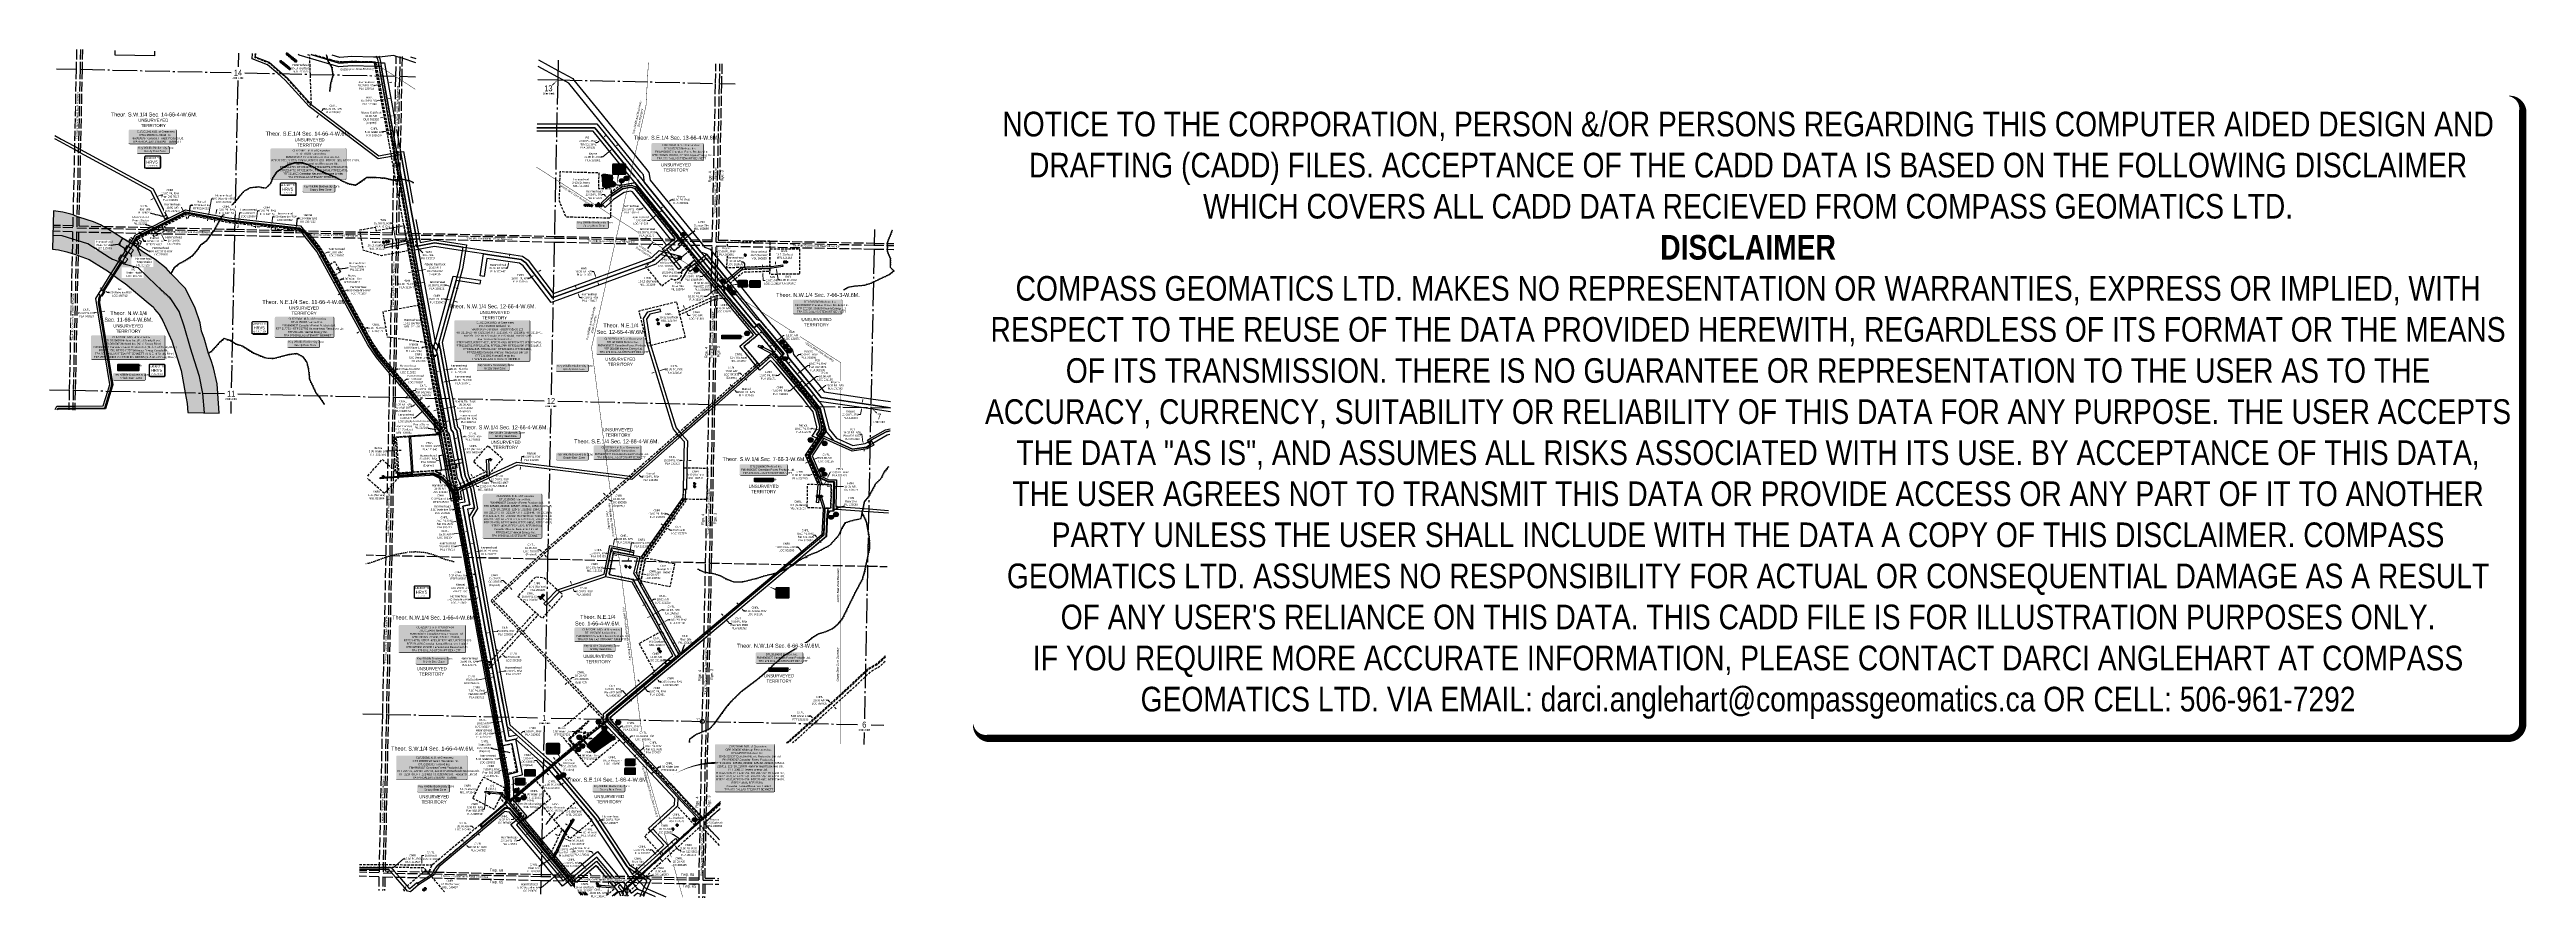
# Model space of a CAD drawing. Extents: x 402981 to 415543, y 6059617 to 6063944.
import ezdxf
from ezdxf.enums import TextEntityAlignment as Align

# ---------------------------------------------------------------- set-up
doc = ezdxf.new("R2010")
doc.units = 0
doc.header["$LTSCALE"] = 5
doc.header["$PDMODE"] = 34
doc.header["$PDSIZE"] = 5
for name, pattern in [('DASHDOT2', [12.7, 6.35, -3.175, 0, -3.175]), ('foc-ACCESSROAD', [3.75, 2.5, -1.25]), ('foc-QUARTERLINE', [33, 25, -3, 2, -3]), ('foc-UNSURVEYED', [12.5, 10, -2.5]), ('foc-WHEELTRACKS', [2, 0.4, -1.6])]:
    doc.linetypes.add(name, pattern=pattern)
doc.layers.get('Defpoints').update_dxf_attribs({"color": 9})
for name, color, linetype in [('10', 1, 'Continuous'), ('35', 37, 'Continuous'), ('9', 3, 'Continuous'), ('AS-OWNER', 7, 'Continuous'), ('AS-SURFACE IMPACT', 7, 'Continuous'), ('AS-WILDLIFE', 131, 'DASHDOT2'), ('AS-WILDLIFE-BLOCK', 131, 'Continuous'), ('C-SYMBOL', 7, 'Continuous'), ('CG-NOTES', 7, 'Continuous'), ('CTW', 7, 'Continuous'), ('D-TXT', 6, 'Continuous'), ('F-AR', 190, 'foc-ACCESSROAD'), ('F-RW', 190, 'Continuous'), ('F-WS', 190, 'foc-ACCESSROAD'), ('F-WS-S', 190, 'Continuous'), ('L-QSEC', 8, 'foc-QUARTERLINE'), ('L-ROAD-T', 7, 'Continuous'), ('L-SECLBL', 7, 'Continuous'), ('L-UNS-T', 3, 'Continuous'), ('L-USEC', 7, 'foc-UNSURVEYED'), ('MSL', 7, 'Continuous'), ('P-CROSSINGS', 250, 'Continuous'), ('P-PROPOSED', 10, 'Continuous'), ('P-TEMP-BLUE', 160, 'Continuous'), ('T-WATER', 160, 'Continuous'), ('T-WATER-H', 133, 'Continuous'), ('T-WATER-P3', 160, 'foc-WHEELTRACKS'), ('T-WATER-T', 170, 'Continuous')]:
    doc.layers.add(name, color=color, linetype=linetype)
doc.layers.add('DISCLAIMER', color=7, linetype='Continuous', plot=False)
for name, color, linetype, lineweight in [('F-AR-T', 190, 'Continuous', 9), ('F-AR-T2', 190, 'Continuous', 9), ('F-RW-T', 190, 'Continuous', 9), ('F-VCE-T', 190, 'Continuous', 9), ('F-WS-T', 190, 'Continuous', 9)]:
    doc.layers.add(name, color=color, linetype=linetype, lineweight=lineweight)
doc.styles.add('175L', font='ARIALN.TTF', dxfattribs={"height": 20})
doc.styles.add('240', font='ARIALN.TTF', dxfattribs={"height": 30})
doc.styles.add('80', font='ARIALN.TTF', dxfattribs={"height": 10})
doc.styles.add('80CG', font='ARIALN.TTF', dxfattribs={"height": 10})
doc.styles.add('80L', font='ARIALN.TTF', dxfattribs={"height": 10})
doc.styles.add('BOLD', font='ARIALNB.TTF')
doc.styles.add('Crossing', font='ARIALN.TTF', dxfattribs={"height": 10})
doc.styles.add('foc-LtypeFont', font='ARIALN.TTF', dxfattribs={"height": 7.35})
doc.styles.add('HRV', font='ARIALN.TTF', dxfattribs={"height": 3})
doc.styles.add('SIMPLEX', font='ARIALN.TTF')
doc.linetypes.add('foc-TOPO-flowdirection-NOLINE', pattern='A,0,[">",foc-LtypeFont,S=0.3,R=0,X=0,Y=-0.945],-20,[">",foc-LtypeFont,S=0.3,R=0,X=0,Y=-0.945],0', length=20)
doc.dimstyles.new('Compass 5 000', dxfattribs={"dimscale": 5, "dimtxt": 9, "dimasz": 2, "dimexe": 0.2, "dimexo": 0.0625, "dimgap": 0.5, "dimtad": 0, "dimtih": 1, "dimtoh": 1, "dimzin": 0, "dimdsep": 46, "dimtxsty": '80CG', "dimcen": 0.1, "dimse1": 1, "dimse2": 1, "dimclrd": 256, "dimclrt": 256, "dimaunit": 1, "dimadec": 4, "dimazin": 0, "dimtfac": 0.06, "dimtofl": 0, "dimtmove": 0, "dimatfit": 1, "dimfxl": 0.2, "dimtolj": 1, "dimtzin": 0, "dimlwd": -1, "dimarcsym": 0})

# ---------------------------------------------------------------- blocks, each defined once
blk = doc.blocks.new('L-SECLBL')
at = {"layer": '9', "color": 7}
for p, q in [((-5, -28), (-12, -28)), ((21, -28), (13, -28))]:
    blk.add_line(p, q, dxfattribs=at)
at = {"layer": '10', "color": 2, "style": 'SIMPLEX'}
blk.add_attdef('SEC', text='', height=30, dxfattribs=at).set_placement((0, 0), align=Align.MIDDLE)
at = {"layer": '10', "color": 5, "style": '80L'}
blk.add_attdef('TWP', text='', height=9.5, dxfattribs=at).set_placement((-14, -27), align=Align.MIDDLE_RIGHT)
blk.add_attdef('RGE', text='', height=9.5, dxfattribs=at).set_placement((4, -27), align=Align.MIDDLE_CENTER)
blk.add_attdef('MER', text='', height=9.5, dxfattribs=at).set_placement((23, -27), align=Align.MIDDLE_LEFT)
blk = doc.blocks.new('*D529')
at = {"layer": 'Defpoints', "color": 0, "transparency": 16777216}
for p in [(405562, 6059947), (405580, 6059939), (405583, 6059946)]:
    blk.add_point(p, dxfattribs=at)
at = {"layer": 'F-AR-T', "transparency": 16777216}
for p, q in [((405556, 6059959), (405547, 6059963)), ((405592, 6059942), (405617, 6059930)), ((405617, 6059930), (405627, 6059930))]:
    blk.add_line(p, q, dxfattribs=at)
for points in [[(405557, 6059960), (405555, 6059957), (405565, 6059955)], [(405593, 6059944), (405591, 6059941), (405583, 6059946)]]:
    blk.add_solid(points, dxfattribs=at)
at = {"layer": 'F-AR-T', "transparency": 16777216, "insert": (405661, 6059930), "char_height": 10, "attachment_point": 5, "style": '80CG'}
blk.add_mtext('\\A1;CNRL\\P20.00 A/R\\PLOC 002241', dxfattribs=at)
blk = doc.blocks.new('*D530')
at = {"layer": 'Defpoints', "color": 0, "transparency": 16777216}
for p in [(406776, 6062265), (406768, 6062258), (406804, 6062231)]:
    blk.add_point(p, dxfattribs=at)
at = {"layer": 'F-AR-T', "transparency": 16777216}
for p, q in [((406811, 6062238), (406870, 6062286)), ((406870, 6062286), (406880, 6062286)), ((406788, 6062218), (406781, 6062212))]:
    blk.add_line(p, q, dxfattribs=at)
for points in [[(406787, 6062220), (406789, 6062217), (406796, 6062225)], [(406810, 6062239), (406813, 6062236), (406804, 6062231)]]:
    blk.add_solid(points, dxfattribs=at)
at = {"layer": 'F-AR-T', "transparency": 16777216, "insert": (406914, 6062286), "char_height": 10, "attachment_point": 5, "style": '80CG'}
blk.add_mtext('\\A1;CNRL\\P10.00 A/R\\PLOC 031155', dxfattribs=at)
blk = doc.blocks.new('*D531')
at = {"layer": 'Defpoints', "color": 0, "transparency": 16777216}
for p in [(406834, 6061854), (406853, 6061808), (406867, 6061814)]:
    blk.add_point(p, dxfattribs=at)
at = {"layer": 'F-AR-T', "transparency": 16777216}
for p, q in [((406824, 6061850), (406815, 6061846)), ((406857, 6061864), (406875, 6061872)), ((406875, 6061872), (406885, 6061872))]:
    blk.add_line(p, q, dxfattribs=at)
for points in [[(406824, 6061852), (406825, 6061848), (406834, 6061854)], [(406856, 6061865), (406857, 6061862), (406847, 6061860)]]:
    blk.add_solid(points, dxfattribs=at)
at = {"layer": 'F-AR-T', "transparency": 16777216, "insert": (406919, 6061872), "char_height": 10, "attachment_point": 5, "style": '80CG'}
blk.add_mtext('\\A1;CNRL\\P15.00 A/R\\PLOC 031155', dxfattribs=at)
blk = doc.blocks.new('*D532')
at = {"layer": 'Defpoints', "color": 0, "transparency": 16777216}
for p in [(405976, 6061190), (405994, 6061200), (406008, 6061134)]:
    blk.add_point(p, dxfattribs=at)
at = {"layer": 'F-AR-T', "transparency": 16777216}
for p, q in [((406034, 6061148), (406046, 6061155)), ((406046, 6061155), (406056, 6061155)), ((405999, 6061129), (405990, 6061124))]:
    blk.add_line(p, q, dxfattribs=at)
for points in [[(405998, 6061130), (406000, 6061127), (406008, 6061134)], [(406033, 6061150), (406035, 6061147), (406025, 6061144)]]:
    blk.add_solid(points, dxfattribs=at)
at = {"layer": 'F-AR-T', "transparency": 16777216, "insert": (406091, 6061155), "char_height": 10, "attachment_point": 5, "style": '80CG'}
blk.add_mtext('\\A1;CNRL\\P20.00 A/R\\PLOC 121325', dxfattribs=at)
blk = doc.blocks.new('*D533')
at = {"layer": 'Defpoints', "color": 0, "transparency": 16777216}
for p in [(405975, 6061302), (405987, 6061284), (405990, 6061299)]:
    blk.add_point(p, dxfattribs=at)
at = {"layer": 'F-AR-T', "transparency": 16777216}
for p, q in [((405963, 6061289), (405953, 6061291)), ((405997, 6061282), (406007, 6061280))]:
    blk.add_line(p, q, dxfattribs=at)
for points in [[(405963, 6061291), (405962, 6061287), (405972, 6061287)], [(405997, 6061284), (405997, 6061280), (405987, 6061284)]]:
    blk.add_solid(points, dxfattribs=at)
at = {"layer": 'F-AR-T', "transparency": 16777216, "insert": (406041, 6061280), "char_height": 10, "attachment_point": 5, "style": '80CG'}
blk.add_mtext('\\A1;CNRL\\P15.00 A/R\\PLOC 130529', dxfattribs=at)
blk = doc.blocks.new('*D534')
at = {"layer": 'Defpoints', "color": 0, "transparency": 16777216}
for p in [(406100, 6061528), (406111, 6061518), (406112, 6061519)]:
    blk.add_point(p, dxfattribs=at)
at = {"layer": 'F-AR-T', "transparency": 16777216}
for p, q in [((406091, 6061532), (406083, 6061538)), ((406119, 6061512), (406128, 6061506)), ((406128, 6061506), (406138, 6061506))]:
    blk.add_line(p, q, dxfattribs=at)
for points in [[(406092, 6061533), (406090, 6061531), (406099, 6061526)], [(406120, 6061513), (406119, 6061510), (406111, 6061518)]]:
    blk.add_solid(points, dxfattribs=at)
at = {"layer": 'F-AR-T', "transparency": 16777216, "insert": (406172, 6061506), "char_height": 10, "attachment_point": 5, "style": '80CG'}
blk.add_mtext('\\A1;CNRL\\P15.00 A/R\\PLOC 130529', dxfattribs=at)
blk = doc.blocks.new('*D535')
at = {"layer": 'Defpoints', "color": 0, "transparency": 16777216}
for p in [(406024, 6063161), (406032, 6063167), (406073, 6063117)]:
    blk.add_point(p, dxfattribs=at)
at = {"layer": 'F-AR-T', "transparency": 16777216}
for p, q in [((406024, 6063077), (406014, 6063077)), ((406057, 6063104), (406024, 6063077)), ((406081, 6063123), (406088, 6063130))]:
    blk.add_line(p, q, dxfattribs=at)
for points in [[(406056, 6063106), (406058, 6063103), (406065, 6063111)], [(406079, 6063125), (406082, 6063122), (406073, 6063117)]]:
    blk.add_solid(points, dxfattribs=at)
at = {"layer": 'F-AR-T', "transparency": 16777216, "insert": (405978, 6063077), "char_height": 10, "attachment_point": 5, "style": '80CG'}
blk.add_mtext('\\A1;Hammerhead\\P10.00 A/R\\PLOC 131628', dxfattribs=at)
blk = doc.blocks.new('*D536')
at = {"layer": 'Defpoints', "color": 0, "transparency": 16777216}
for p in [(406220, 6062919), (406236, 6062900), (406244, 6062907)]:
    blk.add_point(p, dxfattribs=at)
at = {"layer": 'F-AR-T', "transparency": 16777216}
for p, q in [((406213, 6062913), (406150, 6062862)), ((406236, 6062932), (406244, 6062938)), ((406150, 6062862), (406140, 6062862))]:
    blk.add_line(p, q, dxfattribs=at)
for points in [[(406212, 6062914), (406214, 6062912), (406220, 6062919)], [(406235, 6062933), (406237, 6062931), (406228, 6062926)]]:
    blk.add_solid(points, dxfattribs=at)
at = {"layer": 'F-AR-T', "transparency": 16777216, "insert": (406106, 6062862), "char_height": 10, "attachment_point": 5, "style": '80CG'}
blk.add_mtext('\\A1;HWN\\P10.00 A/R\\PLOC 131674', dxfattribs=at)
blk = doc.blocks.new('*D537')
at = {"layer": 'Defpoints', "color": 0, "transparency": 16777216}
for p in [(406638, 6062458), (406650, 6062468)]:
    blk.add_point(p, dxfattribs=at)
at = {"layer": 'F-AR-T', "transparency": 16777216}
for p, q in [((406639, 6062441), (406632, 6062435)), ((406666, 6062464), (406703, 6062494)), ((406703, 6062494), (406713, 6062494))]:
    blk.add_line(p, q, dxfattribs=at)
for points in [[(406638, 6062443), (406641, 6062440), (406647, 6062448)], [(406665, 6062465), (406667, 6062462), (406659, 6062457)]]:
    blk.add_solid(points, dxfattribs=at)
at = {"layer": 'F-AR-T', "transparency": 16777216, "insert": (406747, 6062494), "char_height": 10, "attachment_point": 5, "style": '80CG', "bg_fill": 3, "box_fill_scale": 1.1, "bg_fill_color": 256, "bg_fill_true_color": 13158600, "bg_fill_transparency": 0}
blk.add_mtext('\\A1;HWN\\P15.00 A/R\\PLOC 131674', dxfattribs=at)
at = {"layer": 'Defpoints', "color": 0, "transparency": 16777216}
blk.add_point((406659, 6062457), dxfattribs=at)
blk = doc.blocks.new('*D538')
at = {"layer": 'Defpoints', "color": 0, "transparency": 16777216}
for p in [(406945, 6061700), (406960, 6061728), (406960, 6061700)]:
    blk.add_point(p, dxfattribs=at)
at = {"layer": 'F-AR-T', "transparency": 16777216}
for p, q in [((406935, 6061729), (406925, 6061729)), ((406970, 6061728), (407008, 6061727))]:
    blk.add_line(p, q, dxfattribs=at)
for points in [[(406935, 6061731), (406935, 6061727), (406945, 6061729)], [(406970, 6061730), (406970, 6061726), (406960, 6061728)]]:
    blk.add_solid(points, dxfattribs=at)
at = {"layer": 'F-AR-T', "transparency": 16777216, "insert": (407042, 6061727), "char_height": 10, "attachment_point": 5, "style": '80CG'}
blk.add_mtext('\\A1;HWN\\P15.00 A/R\\PLOC 131674', dxfattribs=at)
blk = doc.blocks.new('*D539')
at = {"layer": 'Defpoints', "color": 0, "transparency": 16777216}
for p in [(406202, 6062626), (406204, 6062627), (406208, 6062612)]:
    blk.add_point(p, dxfattribs=at)
at = {"layer": 'F-AR-T', "transparency": 16777216}
for p, q in [((406200, 6062636), (406196, 6062645)), ((406214, 6062604), (406219, 6062595)), ((406219, 6062595), (406229, 6062595))]:
    blk.add_line(p, q, dxfattribs=at)
for points in [[(406202, 6062637), (406199, 6062635), (406204, 6062627)], [(406216, 6062605), (406213, 6062603), (406210, 6062613)]]:
    blk.add_solid(points, dxfattribs=at)
at = {"layer": 'F-AR-T', "transparency": 16777216, "insert": (406262, 6062595), "char_height": 10, "attachment_point": 5, "style": '80CG'}
blk.add_mtext('\\A1;CNRL\\P15.00 A/R\\PLOC 131881', dxfattribs=at)
blk = doc.blocks.new('*D540')
at = {"layer": 'Defpoints', "color": 0, "transparency": 16777216}
for p in [(406350, 6062691), (406351, 6062675), (406353, 6062675)]:
    blk.add_point(p, dxfattribs=at)
at = {"layer": 'F-AR-T', "transparency": 16777216}
for p, q in [((406346, 6062700), (406344, 6062710)), ((406353, 6062665), (406360, 6062632)), ((406360, 6062632), (406370, 6062632))]:
    blk.add_line(p, q, dxfattribs=at)
for points in [[(406348, 6062701), (406344, 6062700), (406348, 6062690)], [(406355, 6062665), (406351, 6062665), (406351, 6062675)]]:
    blk.add_solid(points, dxfattribs=at)
at = {"layer": 'F-AR-T', "transparency": 16777216, "insert": (406403, 6062632), "char_height": 10, "attachment_point": 5, "style": '80CG'}
blk.add_mtext('\\A1;CNRL\\P15.00 A/R\\PLOC 131881', dxfattribs=at)
blk = doc.blocks.new('*D541')
at = {"layer": 'Defpoints', "color": 0, "transparency": 16777216}
for p in [(405098, 6059957), (405110, 6059941), (405136, 6059989)]:
    blk.add_point(p, dxfattribs=at)
at = {"layer": 'F-AR-T', "transparency": 16777216}
for p, q in [((405123, 6060004), (405113, 6060004)), ((405129, 6059997), (405123, 6060004)), ((405155, 6059966), (405161, 6059958))]:
    blk.add_line(p, q, dxfattribs=at)
for points in [[(405131, 6059998), (405128, 6059995), (405136, 6059989)], [(405156, 6059967), (405154, 6059965), (405149, 6059974)]]:
    blk.add_solid(points, dxfattribs=at)
at = {"layer": 'F-AR-T', "transparency": 16777216, "insert": (405078, 6060004), "char_height": 10, "attachment_point": 5, "style": '80CG'}
blk.add_mtext('\\A1;CNRL\\P20.00 A/R\\PLOC 140449', dxfattribs=at)
blk = doc.blocks.new('*D542')
at = {"layer": 'Defpoints', "color": 0, "transparency": 16777216}
for p in [(406561, 6062831), (406562, 6062816), (406599, 6062817)]:
    blk.add_point(p, dxfattribs=at)
at = {"layer": 'F-AR-T', "transparency": 16777216}
for p, q in [((406598, 6062842), (406597, 6062852)), ((406599, 6062807), (406600, 6062773)), ((406600, 6062773), (406610, 6062773))]:
    blk.add_line(p, q, dxfattribs=at)
for points in [[(406599, 6062842), (406596, 6062842), (406598, 6062832)], [(406601, 6062808), (406597, 6062807), (406599, 6062817)]]:
    blk.add_solid(points, dxfattribs=at)
at = {"layer": 'F-AR-T', "transparency": 16777216, "insert": (406644, 6062773), "char_height": 10, "attachment_point": 5, "style": '80CG'}
blk.add_mtext('\\A1;HWN\\P15.00 A/R\\PLOC 141084', dxfattribs=at)
blk = doc.blocks.new('*D543')
at = {"layer": 'Defpoints', "color": 0, "transparency": 16777216}
for p in [(404822, 6059808), (404822, 6059794), (404869, 6059808)]:
    blk.add_point(p, dxfattribs=at)
at = {"layer": 'F-AR-T', "transparency": 16777216}
for p, q in [((404869, 6059818), (404869, 6059855)), ((404869, 6059855), (404879, 6059855)), ((404869, 6059783), (404869, 6059773))]:
    blk.add_line(p, q, dxfattribs=at)
for points in [[(404867, 6059818), (404871, 6059818), (404869, 6059808)], [(404867, 6059783), (404870, 6059783), (404869, 6059793)]]:
    blk.add_solid(points, dxfattribs=at)
at = {"layer": 'F-AR-T', "transparency": 16777216, "insert": (404914, 6059855), "char_height": 10, "attachment_point": 5, "style": '80CG'}
blk.add_mtext('\\A1;CNRL\\P15.00 A/R\\PLOC 141326', dxfattribs=at)
blk = doc.blocks.new('*D544')
at = {"layer": 'Defpoints', "color": 0, "transparency": 16777216}
for p in [(403258, 6062722), (403277, 6062762), (403281, 6062759)]:
    blk.add_point(p, dxfattribs=at)
at = {"layer": 'F-RW-T', "transparency": 16777216}
for p, q in [((403245, 6062730), (403237, 6062735)), ((403267, 6062717), (403275, 6062712)), ((403275, 6062712), (403285, 6062712))]:
    blk.add_line(p, q, dxfattribs=at)
for points in [[(403246, 6062732), (403245, 6062729), (403254, 6062725)], [(403268, 6062718), (403266, 6062716), (403258, 6062722)]]:
    blk.add_solid(points, dxfattribs=at)
at = {"layer": 'F-RW-T', "transparency": 16777216, "insert": (403337, 6062712), "char_height": 10, "attachment_point": 5, "style": '80CG'}
blk.add_mtext('\\A1;Arc\\P5.00 Waterline R/W\\PLOC 190712', dxfattribs=at)
blk = doc.blocks.new('*D545')
at = {"layer": 'Defpoints', "color": 0, "transparency": 16777216}
for p in [(405263, 6060890), (405276, 6060875), (405277, 6060877)]:
    blk.add_point(p, dxfattribs=at)
at = {"layer": 'F-AR-T', "transparency": 16777216}
for p, q in [((405254, 6060895), (405246, 6060902)), ((405284, 6060869), (405291, 6060862)), ((405291, 6060862), (405301, 6060862))]:
    blk.add_line(p, q, dxfattribs=at)
for points in [[(405255, 6060897), (405253, 6060894), (405261, 6060889)], [(405285, 6060870), (405282, 6060867), (405276, 6060875)]]:
    blk.add_solid(points, dxfattribs=at)
at = {"layer": 'F-AR-T', "transparency": 16777216, "insert": (405335, 6060862), "char_height": 10, "attachment_point": 5, "style": '80CG'}
blk.add_mtext('\\A1;CNRL\\P20.00 A/R\\PLOC 200525', dxfattribs=at)
blk = doc.blocks.new('*D546')
at = {"layer": 'Defpoints', "color": 0, "transparency": 16777216}
for p in [(405557, 6059800), (405561, 6059803), (405580, 6059781)]:
    blk.add_point(p, dxfattribs=at)
at = {"layer": 'F-RW-T', "color": 14, "transparency": 16777216}
for p, q in [((405569, 6059771), (405476, 6059693)), ((405588, 6059787), (405596, 6059793)), ((405476, 6059693), (405466, 6059693))]:
    blk.add_line(p, q, dxfattribs=at)
for points in [[(405568, 6059772), (405570, 6059770), (405576, 6059777)], [(405587, 6059788), (405589, 6059786), (405580, 6059781)]]:
    blk.add_solid(points, dxfattribs=at)
at = {"layer": 'F-RW-T', "color": 14, "transparency": 16777216, "insert": (405414, 6059693), "char_height": 10, "attachment_point": 5, "style": '80CG'}
blk.add_mtext('\\A1;Hammerhead\\P5.00 Waterline R/W\\PLOC 210892', dxfattribs=at)
blk = doc.blocks.new('*D547')
at = {"layer": 'Defpoints', "color": 0, "transparency": 16777216}
for p in [(405250, 6060485), (405255, 6060486), (405275, 6060348)]:
    blk.add_point(p, dxfattribs=at)
at = {"layer": 'F-RW-T', "color": 14, "transparency": 16777216}
for p, q in [((405265, 6060347), (405254, 6060345)), ((405290, 6060351), (405300, 6060353))]:
    blk.add_line(p, q, dxfattribs=at)
for points in [[(405265, 6060348), (405266, 6060345), (405275, 6060348)], [(405290, 6060353), (405290, 6060350), (405280, 6060349)]]:
    blk.add_solid(points, dxfattribs=at)
at = {"layer": 'F-RW-T', "color": 14, "transparency": 16777216, "insert": (405202, 6060345), "char_height": 10, "attachment_point": 5, "style": '80CG'}
blk.add_mtext('\\A1;Hammerhead\\P5.00 Waterline R/W\\PLOC 210892', dxfattribs=at)
blk = doc.blocks.new('*D548')
at = {"layer": 'Defpoints', "color": 0, "transparency": 16777216}
for p in [(405125, 6061168), (405127, 6061157), (405130, 6061168)]:
    blk.add_point(p, dxfattribs=at)
at = {"layer": 'F-RW-T', "color": 14, "transparency": 16777216}
for p, q in [((405117, 6061156), (405107, 6061154)), ((405142, 6061160), (405152, 6061162))]:
    blk.add_line(p, q, dxfattribs=at)
for points in [[(405117, 6061157), (405118, 6061154), (405127, 6061157)], [(405142, 6061162), (405142, 6061158), (405132, 6061158)]]:
    blk.add_solid(points, dxfattribs=at)
at = {"layer": 'F-RW-T', "color": 14, "transparency": 16777216, "insert": (405056, 6061154), "char_height": 10, "attachment_point": 5, "style": '80CG'}
blk.add_mtext('\\A1;Hammerhead\\P5.00 Waterline R/W\\PLOC 210892', dxfattribs=at)
blk = doc.blocks.new('*D549')
at = {"layer": 'Defpoints', "color": 0, "transparency": 16777216}
for p in [(405045, 6061613), (405045, 6061611), (405050, 6061612)]:
    blk.add_point(p, dxfattribs=at)
at = {"layer": 'F-RW-T', "color": 14, "transparency": 16777216}
for p, q in [((405035, 6061611), (405025, 6061610)), ((405059, 6061616), (405069, 6061618))]:
    blk.add_line(p, q, dxfattribs=at)
for points in [[(405035, 6061613), (405035, 6061610), (405045, 6061613)], [(405059, 6061618), (405060, 6061614), (405050, 6061614)]]:
    blk.add_solid(points, dxfattribs=at)
at = {"layer": 'F-RW-T', "color": 14, "transparency": 16777216, "insert": (404973, 6061610), "char_height": 10, "attachment_point": 5, "style": '80CG'}
blk.add_mtext('\\A1;Hammerhead\\P5.00 Waterline R/W\\PLOC 210892', dxfattribs=at)
blk = doc.blocks.new('*D550')
at = {"layer": 'Defpoints', "color": 0, "transparency": 16777216}
for p in [(404720, 6062308), (404791, 6062218), (404795, 6062222)]:
    blk.add_point(p, dxfattribs=at)
at = {"layer": 'F-RW-T', "color": 14, "transparency": 16777216}
for p, q in [((404709, 6062299), (404701, 6062292)), ((404728, 6062315), (404737, 6062323)), ((404737, 6062323), (404747, 6062323))]:
    blk.add_line(p, q, dxfattribs=at)
for points in [[(404708, 6062300), (404710, 6062297), (404717, 6062305)], [(404727, 6062316), (404729, 6062314), (404720, 6062308)]]:
    blk.add_solid(points, dxfattribs=at)
at = {"layer": 'F-RW-T', "color": 14, "transparency": 16777216, "insert": (404799, 6062323), "char_height": 10, "attachment_point": 5, "style": '80CG'}
blk.add_mtext('\\A1;Hammerhead\\P5.00 Waterline R/W\\PLOC 210892', dxfattribs=at)
blk = doc.blocks.new('*D551')
at = {"layer": 'Defpoints', "color": 0, "transparency": 16777216}
for p in [(404462, 6062709), (404467, 6062712), (404467, 6062712)]:
    blk.add_point(p, dxfattribs=at)
at = {"layer": 'F-RW-T', "color": 14, "transparency": 16777216}
for p, q in [((404453, 6062705), (404445, 6062700)), ((404475, 6062717), (404487, 6062723)), ((404487, 6062723), (404497, 6062723))]:
    blk.add_line(p, q, dxfattribs=at)
for points in [[(404453, 6062706), (404454, 6062703), (404462, 6062710)], [(404475, 6062718), (404476, 6062715), (404467, 6062712)]]:
    blk.add_solid(points, dxfattribs=at)
at = {"layer": 'F-RW-T', "color": 14, "transparency": 16777216, "insert": (404549, 6062723), "char_height": 10, "attachment_point": 5, "style": '80CG'}
blk.add_mtext('\\A1;Hammerhead\\P5.00 Waterline R/W\\PLOC 210892', dxfattribs=at)
blk = doc.blocks.new('*D552')
at = {"layer": 'Defpoints', "color": 0, "transparency": 16777216}
for p in [(404108, 6063056), (404108, 6063056), (404108, 6063051)]:
    blk.add_point(p, dxfattribs=at)
at = {"layer": 'F-RW-T', "color": 14, "transparency": 16777216}
for p, q in [((404106, 6063041), (404105, 6063031)), ((404109, 6063066), (404112, 6063096)), ((404112, 6063096), (404122, 6063096))]:
    blk.add_line(p, q, dxfattribs=at)
for points in [[(404104, 6063041), (404108, 6063041), (404107, 6063051)], [(404107, 6063066), (404111, 6063066), (404108, 6063056)]]:
    blk.add_solid(points, dxfattribs=at)
at = {"layer": 'F-RW-T', "color": 14, "transparency": 16777216, "insert": (404174, 6063096), "char_height": 10, "attachment_point": 5, "style": '80CG'}
blk.add_mtext('\\A1;Hammerhead\\P5.00 Waterline R/W\\PLOC 210892', dxfattribs=at)
blk = doc.blocks.new('*D553')
at = {"layer": 'Defpoints', "color": 0, "transparency": 16777216}
for p in [(403700, 6063110), (403701, 6063115), (403786, 6063100)]:
    blk.add_point(p, dxfattribs=at)
at = {"layer": 'F-RW-T', "color": 14, "transparency": 16777216}
for p, q in [((403788, 6063110), (403802, 6063187)), ((403802, 6063187), (403812, 6063187)), ((403783, 6063085), (403781, 6063075))]:
    blk.add_line(p, q, dxfattribs=at)
for points in [[(403782, 6063085), (403785, 6063085), (403785, 6063095)], [(403786, 6063110), (403789, 6063109), (403786, 6063100)]]:
    blk.add_solid(points, dxfattribs=at)
at = {"layer": 'F-RW-T', "color": 14, "transparency": 16777216, "insert": (403864, 6063187), "char_height": 10, "attachment_point": 5, "style": '80CG'}
blk.add_mtext('\\A1;Hammerhead\\P5.00 Waterline R/W\\PLOC 210892', dxfattribs=at)
blk = doc.blocks.new('*D554')
at = {"layer": 'Defpoints', "color": 0, "transparency": 16777216}
for p in [(403406, 6062968), (403409, 6062973), (403413, 6062971)]:
    blk.add_point(p, dxfattribs=at)
at = {"layer": 'F-RW-T', "color": 14, "transparency": 16777216}
for p, q in [((403397, 6062973), (403389, 6062979)), ((403418, 6062960), (403482, 6062921)), ((403482, 6062921), (403492, 6062921))]:
    blk.add_line(p, q, dxfattribs=at)
for points in [[(403398, 6062975), (403396, 6062972), (403406, 6062968)], [(403419, 6062962), (403417, 6062959), (403410, 6062966)]]:
    blk.add_solid(points, dxfattribs=at)
at = {"layer": 'F-RW-T', "color": 14, "transparency": 16777216, "insert": (403544, 6062921), "char_height": 10, "attachment_point": 5, "style": '80CG'}
blk.add_mtext('\\A1;Hammerhead\\P5.00 Waterline R/W\\PLOC 210892', dxfattribs=at)
blk = doc.blocks.new('*D555')
at = {"layer": 'Defpoints', "color": 0, "transparency": 16777216}
for p in [(403539, 6063026), (403545, 6063012), (403546, 6063012)]:
    blk.add_point(p, dxfattribs=at)
at = {"layer": 'F-AR-T', "transparency": 16777216}
for p, q in [((403534, 6063035), (403530, 6063044)), ((403550, 6063003), (403564, 6062975)), ((403564, 6062975), (403574, 6062975))]:
    blk.add_line(p, q, dxfattribs=at)
for points in [[(403536, 6063035), (403533, 6063034), (403539, 6063026)], [(403551, 6063004), (403548, 6063003), (403545, 6063012)]]:
    blk.add_solid(points, dxfattribs=at)
at = {"layer": 'F-AR-T', "transparency": 16777216, "insert": (403610, 6062975), "char_height": 10, "attachment_point": 5, "style": '80CG'}
blk.add_mtext('\\A1;Hammerhead\\P15.00 A/R\\PLOC 210907', dxfattribs=at)
blk = doc.blocks.new('*D556')
at = {"layer": 'F-AR-T', "transparency": 16777216}
for p, q in [((403650, 6063142), (403640, 6063142)), ((403661, 6063120), (403650, 6063142)), ((403674, 6063094), (403679, 6063085))]:
    blk.add_line(p, q, dxfattribs=at)
for points in [[(403662, 6063121), (403659, 6063120), (403665, 6063111)], [(403676, 6063094), (403673, 6063093), (403670, 6063103)]]:
    blk.add_solid(points, dxfattribs=at)
at = {"layer": 'F-AR-T', "transparency": 16777216, "insert": (403604, 6063142), "char_height": 10, "attachment_point": 5, "style": '80CG', "bg_fill": 3, "box_fill_scale": 1.1, "bg_fill_color": 256, "bg_fill_true_color": 13158600, "bg_fill_transparency": 0}
blk.add_mtext('\\A1;Hammerhead\\P10.00 A/R\\PLOC 210907', dxfattribs=at)
at = {"layer": 'Defpoints', "color": 0, "transparency": 16777216}
for p in [(403627, 6063092), (403631, 6063083), (403665, 6063111)]:
    blk.add_point(p, dxfattribs=at)
blk = doc.blocks.new('*D557')
at = {"layer": 'Defpoints', "color": 0, "transparency": 16777216}
for p in [(403939, 6063070), (403963, 6063057), (403965, 6063067)]:
    blk.add_point(p, dxfattribs=at)
at = {"layer": 'F-AR-T', "transparency": 16777216}
for p, q in [((403937, 6063050), (403935, 6063040)), ((403940, 6063080), (403944, 6063115)), ((403944, 6063115), (403954, 6063115))]:
    blk.add_line(p, q, dxfattribs=at)
for points in [[(403935, 6063050), (403938, 6063050), (403938, 6063060)], [(403938, 6063080), (403942, 6063080), (403939, 6063070)]]:
    blk.add_solid(points, dxfattribs=at)
at = {"layer": 'F-AR-T', "transparency": 16777216, "insert": (403990, 6063115), "char_height": 10, "attachment_point": 5, "style": '80CG'}
blk.add_mtext('\\A1;Hammerhead\\P10.00 A/R\\PLOC 210907', dxfattribs=at)
blk = doc.blocks.new('*D558')
at = {"layer": 'Defpoints', "color": 0, "transparency": 16777216}
for p in [(404363, 6062903), (404371, 6062907), (404372, 6062906)]:
    blk.add_point(p, dxfattribs=at)
at = {"layer": 'F-AR-T', "transparency": 16777216}
for p, q in [((404355, 6062896), (404346, 6062892)), ((404381, 6062911), (404390, 6062916)), ((404390, 6062916), (404400, 6062916))]:
    blk.add_line(p, q, dxfattribs=at)
for points in [[(404354, 6062898), (404355, 6062895), (404363, 6062901)], [(404380, 6062912), (404382, 6062909), (404372, 6062906)]]:
    blk.add_solid(points, dxfattribs=at)
at = {"layer": 'F-AR-T', "transparency": 16777216, "insert": (404436, 6062916), "char_height": 10, "attachment_point": 5, "style": '80CG'}
blk.add_mtext('\\A1;Hammerhead\\P10.00 A/R\\PLOC 210907', dxfattribs=at)
blk = doc.blocks.new('*D559')
at = {"layer": 'Defpoints', "color": 0, "transparency": 16777216}
for p in [(404756, 6062266), (404764, 6062273), (404776, 6062259)]:
    blk.add_point(p, dxfattribs=at)
at = {"layer": 'F-AR-T', "transparency": 16777216}
for p, q in [((404783, 6062265), (404791, 6062272)), ((404791, 6062272), (404801, 6062272)), ((404761, 6062246), (404753, 6062239))]:
    blk.add_line(p, q, dxfattribs=at)
for points in [[(404782, 6062267), (404785, 6062264), (404776, 6062259)], [(404760, 6062247), (404762, 6062245), (404768, 6062252)]]:
    blk.add_solid(points, dxfattribs=at)
at = {"layer": 'F-AR-T', "transparency": 16777216, "insert": (404837, 6062272), "char_height": 10, "attachment_point": 5, "style": '80CG'}
blk.add_mtext('\\A1;Hammerhead\\P10.00 A/R\\PLOC 210907', dxfattribs=at)
blk = doc.blocks.new('*D560')
at = {"layer": 'Defpoints', "color": 0, "transparency": 16777216}
for p in [(404891, 6062124), (404907, 6062090), (404915, 6062097)]:
    blk.add_point(p, dxfattribs=at)
at = {"layer": 'F-AR-T', "transparency": 16777216}
for p, q in [((404834, 6062075), (404824, 6062075)), ((404876, 6062111), (404834, 6062075)), ((404899, 6062130), (404907, 6062137))]:
    blk.add_line(p, q, dxfattribs=at)
for points in [[(404875, 6062112), (404877, 6062110), (404884, 6062117)], [(404898, 6062132), (404900, 6062129), (404891, 6062124)]]:
    blk.add_solid(points, dxfattribs=at)
at = {"layer": 'F-AR-T', "transparency": 16777216, "insert": (404788, 6062075), "char_height": 10, "attachment_point": 5, "style": '80CG'}
blk.add_mtext('\\A1;Hammerhead\\P10.00 A/R\\PLOC 210907', dxfattribs=at)
blk = doc.blocks.new('*D561')
at = {"layer": 'Defpoints', "color": 0, "transparency": 16777216}
for p in [(406977, 6060659), (406990, 6060644), (406943, 6060628)]:
    blk.add_point(p, dxfattribs=at)
at = {"layer": 'F-AR-T', "transparency": 16777216}
for p, q in [((406930, 6060643), (406920, 6060643)), ((406936, 6060635), (406930, 6060643)), ((406963, 6060606), (406970, 6060599))]:
    blk.add_line(p, q, dxfattribs=at)
for points in [[(406938, 6060637), (406935, 6060634), (406943, 6060628)], [(406965, 6060607), (406962, 6060605), (406957, 6060613)]]:
    blk.add_solid(points, dxfattribs=at)
at = {"layer": 'F-AR-T', "transparency": 16777216, "insert": (406885, 6060643), "char_height": 10, "attachment_point": 5, "style": '80CG'}
blk.add_mtext('\\A1;CNRL\\P20.00 A/R\\PLOC 880425', dxfattribs=at)
blk = doc.blocks.new('*D562')
at = {"layer": 'F-AR-T', "transparency": 16777216}
for p, q in [((406090, 6059867), (406083, 6059875)), ((406117, 6059838), (406129, 6059824)), ((406129, 6059824), (406139, 6059824))]:
    blk.add_line(p, q, dxfattribs=at)
for points in [[(406091, 6059869), (406088, 6059866), (406096, 6059860)], [(406118, 6059839), (406115, 6059837), (406110, 6059845)]]:
    blk.add_solid(points, dxfattribs=at)
at = {"layer": 'F-AR-T', "transparency": 16777216, "insert": (406173, 6059824), "char_height": 10, "attachment_point": 5, "style": '80CG', "bg_fill": 3, "box_fill_scale": 1.1, "bg_fill_color": 256, "bg_fill_true_color": 13158600, "bg_fill_transparency": 0}
blk.add_mtext('\\A1;CNRL\\P20.00 A/R\\PLOC 880425', dxfattribs=at)
at = {"layer": 'Defpoints', "color": 0, "transparency": 16777216}
for p in [(406094, 6059858), (406096, 6059860), (406108, 6059843)]:
    blk.add_point(p, dxfattribs=at)
blk = doc.blocks.new('*D563')
at = {"layer": 'Defpoints', "color": 0, "transparency": 16777216}
for p in [(405347, 6060051), (405352, 6060045), (405364, 6060054)]:
    blk.add_point(p, dxfattribs=at)
at = {"layer": 'F-AR-T', "transparency": 16777216}
for p, q in [((405332, 6060038), (405322, 6060038)), ((405339, 6060045), (405332, 6060038)), ((405366, 6060067), (405374, 6060073))]:
    blk.add_line(p, q, dxfattribs=at)
for points in [[(405338, 6060046), (405340, 6060043), (405347, 6060051)], [(405365, 6060068), (405367, 6060066), (405359, 6060061)]]:
    blk.add_solid(points, dxfattribs=at)
at = {"layer": 'F-AR-T', "transparency": 16777216, "insert": (405287, 6060038), "char_height": 10, "attachment_point": 5, "style": '80CG'}
blk.add_mtext('\\A1;CNRL\\P15.00 A/R\\PLOC 880425', dxfattribs=at)
blk = doc.blocks.new('*D564')
at = {"layer": 'Defpoints', "color": 0, "transparency": 16777216}
for p in [(405256, 6060535), (405248, 6060495), (405263, 6060498)]:
    blk.add_point(p, dxfattribs=at)
at = {"layer": 'F-AR-T', "transparency": 16777216}
for p, q in [((405231, 6060530), (405212, 6060526)), ((405266, 6060536), (405276, 6060538))]:
    blk.add_line(p, q, dxfattribs=at)
for points in [[(405231, 6060532), (405232, 6060528), (405241, 6060532)], [(405266, 6060538), (405266, 6060535), (405256, 6060535)]]:
    blk.add_solid(points, dxfattribs=at)
at = {"layer": 'F-AR-T', "transparency": 16777216, "insert": (405178, 6060526), "char_height": 10, "attachment_point": 5, "style": '80CG'}
blk.add_mtext('\\A1;CNRL\\P15.00 A/R\\PLOC 881104', dxfattribs=at)
blk = doc.blocks.new('*D565')
at = {"layer": 'Defpoints', "color": 0, "transparency": 16777216}
for p in [(405215, 6060758), (405204, 6060734), (405219, 6060736)]:
    blk.add_point(p, dxfattribs=at)
at = {"layer": 'F-AR-T', "transparency": 16777216}
for p, q in [((405225, 6060760), (405234, 6060762)), ((405190, 6060754), (405156, 6060747))]:
    blk.add_line(p, q, dxfattribs=at)
for points in [[(405224, 6060762), (405225, 6060758), (405215, 6060758)], [(405190, 6060755), (405190, 6060752), (405200, 6060755)]]:
    blk.add_solid(points, dxfattribs=at)
at = {"layer": 'F-AR-T', "transparency": 16777216, "insert": (405122, 6060747), "char_height": 10, "attachment_point": 5, "style": '80CG'}
blk.add_mtext('\\A1;CNRL\\P15.00 A/R\\PLOC 881104', dxfattribs=at)
blk = doc.blocks.new('*D566')
at = {"layer": 'Defpoints', "color": 0, "transparency": 16777216}
for p in [(405056, 6061553), (405071, 6061556), (405082, 6061496)]:
    blk.add_point(p, dxfattribs=at)
at = {"layer": 'F-AR-T', "transparency": 16777216}
for p, q in [((405057, 6061491), (405021, 6061485)), ((405092, 6061498), (405101, 6061500))]:
    blk.add_line(p, q, dxfattribs=at)
for points in [[(405057, 6061493), (405057, 6061490), (405067, 6061493)], [(405091, 6061499), (405092, 6061496), (405082, 6061496)]]:
    blk.add_solid(points, dxfattribs=at)
at = {"layer": 'F-AR-T', "transparency": 16777216, "insert": (404987, 6061485), "char_height": 10, "attachment_point": 5, "style": '80CG'}
blk.add_mtext('\\A1;CNRL\\P15.00 A/R\\PLOC 881104', dxfattribs=at)
blk = doc.blocks.new('*D567')
at = {"layer": 'Defpoints', "color": 0, "transparency": 16777216}
for p in [(405499, 6060279), (405371, 6060185), (405377, 6060178)]:
    blk.add_point(p, dxfattribs=at)
at = {"layer": 'F-VCE-T', "transparency": 16777216}
for p, q in [((405450, 6060338), (405440, 6060338)), ((405486, 6060295), (405450, 6060338)), ((405505, 6060272), (405511, 6060264))]:
    blk.add_line(p, q, dxfattribs=at)
for points in [[(405487, 6060296), (405485, 6060293), (405492, 6060287)], [(405506, 6060273), (405504, 6060271), (405499, 6060279)]]:
    blk.add_solid(points, dxfattribs=at)
at = {"layer": 'F-VCE-T', "transparency": 16777216, "insert": (405405, 6060338), "char_height": 10, "attachment_point": 5, "style": '80CG'}
blk.add_mtext('\\A1;CNRL\\P10.00 A/R\\PLOC 890935\\P(Expired)', dxfattribs=at)
blk = doc.blocks.new('*D568')
at = {"layer": 'Defpoints', "color": 0, "transparency": 16777216}
for p in [(405543, 6060330), (405550, 6060323), (405557, 6060329)]:
    blk.add_point(p, dxfattribs=at)
at = {"layer": 'F-AR-T2', "transparency": 16777216}
for p, q in [((405543, 6060344), (405537, 6060352)), ((405563, 6060322), (405570, 6060314)), ((405570, 6060314), (405580, 6060314))]:
    blk.add_line(p, q, dxfattribs=at)
for points in [[(405544, 6060345), (405542, 6060343), (405550, 6060337)], [(405565, 6060323), (405562, 6060321), (405557, 6060329)]]:
    blk.add_solid(points, dxfattribs=at)
at = {"layer": 'F-AR-T2', "transparency": 16777216, "insert": (405614, 6060314), "char_height": 10, "attachment_point": 5, "style": '80CG'}
blk.add_mtext('\\A1;CNRL\\P10.00 A/R\\PLOC 890935\\P(Expired)', dxfattribs=at)
blk = doc.blocks.new('*D569')
at = {"layer": 'Defpoints', "color": 0, "transparency": 16777216}
for p in [(405604, 6060758), (405596, 6060751), (405617, 6060744)]:
    blk.add_point(p, dxfattribs=at)
at = {"layer": 'F-AR-T', "transparency": 16777216}
for p, q in [((405624, 6060751), (405631, 6060758)), ((405631, 6060758), (405641, 6060758)), ((405602, 6060730), (405595, 6060723))]:
    blk.add_line(p, q, dxfattribs=at)
for points in [[(405601, 6060732), (405604, 6060729), (405610, 6060737)], [(405623, 6060752), (405625, 6060750), (405617, 6060744)]]:
    blk.add_solid(points, dxfattribs=at)
at = {"layer": 'F-AR-T', "transparency": 16777216, "insert": (405676, 6060758), "char_height": 10, "attachment_point": 5, "style": '80CG'}
blk.add_mtext('\\A1;CNRL\\P10.00 A/R\\PLOC 890935\\P(Expired)', dxfattribs=at)
blk = doc.blocks.new('*D570')
at = {"layer": 'Defpoints', "color": 0, "transparency": 16777216}
for p in [(405311, 6061220), (405325, 6061247), (405332, 6061240)]:
    blk.add_point(p, dxfattribs=at)
at = {"layer": 'F-AR-T', "transparency": 16777216}
for p, q in [((405282, 6061251), (405272, 6061251)), ((405297, 6061235), (405282, 6061251)), ((405318, 6061213), (405325, 6061205))]:
    blk.add_line(p, q, dxfattribs=at)
for points in [[(405299, 6061236), (405296, 6061234), (405304, 6061227)], [(405319, 6061214), (405317, 6061212), (405311, 6061220)]]:
    blk.add_solid(points, dxfattribs=at)
at = {"layer": 'F-AR-T', "transparency": 16777216, "insert": (405238, 6061251), "char_height": 10, "attachment_point": 5, "style": '80CG'}
blk.add_mtext('\\A1;CNRL\\P10.00 A/R\\PLOC 890935\\P(Expired)', dxfattribs=at)
blk = doc.blocks.new('*D571')
at = {"layer": 'Defpoints', "color": 0, "transparency": 16777216}
for p in [(405481, 6061391), (405484, 6061394), (405491, 6061387)]:
    blk.add_point(p, dxfattribs=at)
at = {"layer": 'F-AR-T', "transparency": 16777216}
for p, q in [((405467, 6061406), (405457, 6061406)), ((405474, 6061399), (405467, 6061406)), ((405495, 6061377), (405501, 6061369))]:
    blk.add_line(p, q, dxfattribs=at)
for points in [[(405475, 6061400), (405473, 6061398), (405481, 6061391)], [(405496, 6061378), (405493, 6061376), (405488, 6061384)]]:
    blk.add_solid(points, dxfattribs=at)
at = {"layer": 'F-AR-T', "transparency": 16777216, "insert": (405423, 6061406), "char_height": 10, "attachment_point": 5, "style": '80CG'}
blk.add_mtext('\\A1;CNRL\\P10.00 A/R\\PLOC 890935\\P(Expired)', dxfattribs=at)
blk = doc.blocks.new('*D572')
at = {"layer": 'Defpoints', "color": 0, "transparency": 16777216}
for p in [(405808, 6061680), (405811, 6061669), (405815, 6061672)]:
    blk.add_point(p, dxfattribs=at)
at = {"layer": 'F-AR-T', "transparency": 16777216}
for p, q in [((405798, 6061685), (405791, 6061693)), ((405818, 6061662), (405825, 6061654)), ((405825, 6061654), (405835, 6061654))]:
    blk.add_line(p, q, dxfattribs=at)
for points in [[(405799, 6061686), (405796, 6061684), (405804, 6061677)], [(405819, 6061663), (405817, 6061661), (405811, 6061669)]]:
    blk.add_solid(points, dxfattribs=at)
at = {"layer": 'F-AR-T', "transparency": 16777216, "insert": (405869, 6061654), "char_height": 10, "attachment_point": 5, "style": '80CG'}
blk.add_mtext('\\A1;CNRL\\P10.00 A/R\\PLOC 890935\\P(Expired)', dxfattribs=at)
blk = doc.blocks.new('*D573')
at = {"layer": 'Defpoints', "color": 0, "transparency": 16777216}
for p in [(406497, 6062288), (406505, 6062295), (406511, 6062288)]:
    blk.add_point(p, dxfattribs=at)
at = {"layer": 'F-AR-T', "transparency": 16777216}
for p, q in [((406484, 6062303), (406474, 6062303)), ((406490, 6062296), (406484, 6062303)), ((406510, 6062273), (406517, 6062266))]:
    blk.add_line(p, q, dxfattribs=at)
for points in [[(406491, 6062297), (406489, 6062295), (406497, 6062288)], [(406511, 6062274), (406509, 6062272), (406503, 6062281)]]:
    blk.add_solid(points, dxfattribs=at)
at = {"layer": 'F-AR-T', "transparency": 16777216, "insert": (406439, 6062303), "char_height": 10, "attachment_point": 5, "style": '80CG'}
blk.add_mtext('\\A1;CNRL\\P10.00 A/R\\PLOC 890935\\P(Expired)', dxfattribs=at)
blk = doc.blocks.new('*D574')
at = {"layer": 'F-AR-T', "transparency": 16777216}
for p, q in [((405900, 6060432), (405893, 6060425)), ((405925, 6060455), (405932, 6060462)), ((405932, 6060462), (405942, 6060462))]:
    blk.add_line(p, q, dxfattribs=at)
for points in [[(405899, 6060433), (405901, 6060430), (405907, 6060438)], [(405924, 6060456), (405926, 6060454), (405918, 6060448)]]:
    blk.add_solid(points, dxfattribs=at)
at = {"layer": 'F-AR-T', "transparency": 16777216, "insert": (405991, 6060462), "char_height": 10, "attachment_point": 5, "style": '80CG', "bg_fill": 3, "box_fill_scale": 1.1, "bg_fill_color": 256, "bg_fill_true_color": 13158600, "bg_fill_transparency": 0}
blk.add_mtext('\\A1;CNRL\\P14.00 Access R/W\\PLOC 901395', dxfattribs=at)
at = {"layer": 'Defpoints', "color": 0, "transparency": 16777216}
for p in [(405918, 6060448), (405955, 6060388), (405965, 6060397)]:
    blk.add_point(p, dxfattribs=at)
blk = doc.blocks.new('*D575')
at = {"layer": 'Defpoints', "color": 0, "transparency": 16777216}
for p in [(406030, 6060746), (406039, 6060735), (406060, 6060753)]:
    blk.add_point(p, dxfattribs=at)
at = {"layer": 'F-AR-T', "transparency": 16777216}
for p, q in [((406045, 6060771), (406038, 6060779)), ((406067, 6060745), (406073, 6060737)), ((406073, 6060737), (406083, 6060737))]:
    blk.add_line(p, q, dxfattribs=at)
for points in [[(406046, 6060772), (406044, 6060770), (406051, 6060763)], [(406068, 6060746), (406065, 6060744), (406060, 6060753)]]:
    blk.add_solid(points, dxfattribs=at)
at = {"layer": 'F-AR-T', "transparency": 16777216, "insert": (406132, 6060737), "char_height": 10, "attachment_point": 5, "style": '80CG'}
blk.add_mtext('\\A1;CNRL\\P14.00 Access R/W\\PLOC 901395', dxfattribs=at)
blk = doc.blocks.new('*D576')
at = {"layer": 'Defpoints', "color": 0, "transparency": 16777216}
for p in [(406479, 6061122), (406488, 6061111), (406488, 6061111)]:
    blk.add_point(p, dxfattribs=at)
at = {"layer": 'F-AR-T', "transparency": 16777216}
for p, q in [((406473, 6061130), (406467, 6061137)), ((406495, 6061104), (406501, 6061096)), ((406501, 6061096), (406511, 6061096))]:
    blk.add_line(p, q, dxfattribs=at)
for points in [[(406474, 6061131), (406472, 6061129), (406479, 6061122)], [(406496, 6061105), (406494, 6061103), (406488, 6061111)]]:
    blk.add_solid(points, dxfattribs=at)
at = {"layer": 'F-AR-T', "transparency": 16777216, "insert": (406560, 6061096), "char_height": 10, "attachment_point": 5, "style": '80CG'}
blk.add_mtext('\\A1;CNRL\\P14.00 Access R/W\\PLOC 901395', dxfattribs=at)
blk = doc.blocks.new('*D577')
at = {"layer": 'Defpoints', "color": 0, "transparency": 16777216}
for p in [(406802, 6061392), (406834, 6061419), (406843, 6061408)]:
    blk.add_point(p, dxfattribs=at)
at = {"layer": 'F-AR-T', "transparency": 16777216}
for p, q in [((406778, 6061420), (406768, 6061420)), ((406795, 6061400), (406778, 6061420)), ((406817, 6061374), (406823, 6061366))]:
    blk.add_line(p, q, dxfattribs=at)
for points in [[(406797, 6061401), (406794, 6061399), (406802, 6061392)], [(406818, 6061375), (406816, 6061373), (406811, 6061381)]]:
    blk.add_solid(points, dxfattribs=at)
at = {"layer": 'F-AR-T', "transparency": 16777216, "insert": (406719, 6061420), "char_height": 10, "attachment_point": 5, "style": '80CG'}
blk.add_mtext('\\A1;CNRL\\P14.00 Access R/W\\PLOC 901395', dxfattribs=at)
blk = doc.blocks.new('*D578')
at = {"layer": 'Defpoints', "color": 0, "transparency": 16777216}
for p in [(405128, 6061772), (405136, 6061754), (405136, 6061754)]:
    blk.add_point(p, dxfattribs=at)
at = {"layer": 'F-AR-T', "transparency": 16777216}
for p, q in [((405123, 6061781), (405119, 6061790)), ((405140, 6061745), (405148, 6061728)), ((405148, 6061728), (405158, 6061728))]:
    blk.add_line(p, q, dxfattribs=at)
for points in [[(405125, 6061782), (405122, 6061780), (405128, 6061772)], [(405142, 6061745), (405139, 6061744), (405136, 6061754)]]:
    blk.add_solid(points, dxfattribs=at)
at = {"layer": 'F-AR-T', "transparency": 16777216, "insert": (405192, 6061728), "char_height": 10, "attachment_point": 5, "style": '80CG'}
blk.add_mtext('\\A1;CNRL\\P20.00 A/R\\PMSL 045549', dxfattribs=at)
blk = doc.blocks.new('*D579')
at = {"layer": 'Defpoints', "color": 0, "transparency": 16777216}
for p in [(406768, 6062274), (406772, 6062297), (406782, 6062286)]:
    blk.add_point(p, dxfattribs=at)
at = {"layer": 'F-RW-T', "transparency": 16777216}
for p, q in [((406751, 6062279), (406743, 6062273)), ((406780, 6062303), (406827, 6062342)), ((406827, 6062342), (406837, 6062342))]:
    blk.add_line(p, q, dxfattribs=at)
for points in [[(406750, 6062281), (406752, 6062278), (406758, 6062286)], [(406779, 6062305), (406781, 6062302), (406772, 6062297)]]:
    blk.add_solid(points, dxfattribs=at)
at = {"layer": 'F-RW-T', "transparency": 16777216, "insert": (406876, 6062342), "char_height": 10, "attachment_point": 5, "style": '80CG'}
blk.add_mtext('\\A1;PGI\\P18.00 P/L R/W\\PPlan 022 1872\\PPLA 001999', dxfattribs=at)
blk = doc.blocks.new('*D580')
at = {"layer": 'Defpoints', "color": 0, "transparency": 16777216}
for p in [(406305, 6062832), (406319, 6062843), (406359, 6062767)]:
    blk.add_point(p, dxfattribs=at)
at = {"layer": 'F-RW-T', "transparency": 16777216}
for p, q in [((406380, 6062785), (406388, 6062791)), ((406339, 6062751), (406329, 6062751)), ((406351, 6062761), (406339, 6062751))]:
    blk.add_line(p, q, dxfattribs=at)
for points in [[(406350, 6062762), (406352, 6062759), (406359, 6062767)], [(406379, 6062786), (406381, 6062784), (406373, 6062779)]]:
    blk.add_solid(points, dxfattribs=at)
at = {"layer": 'F-RW-T', "transparency": 16777216, "insert": (406290, 6062751), "char_height": 10, "attachment_point": 5, "style": '80CG'}
blk.add_mtext('\\A1;PGI\\P18.00 P/L R/W\\PPlan 022 1872\\PPLA 001999', dxfattribs=at)
blk = doc.blocks.new('*D581')
at = {"layer": 'Defpoints', "color": 0, "transparency": 16777216}
for p in [(405774, 6063485), (405834, 6063411), (405848, 6063423)]:
    blk.add_point(p, dxfattribs=at)
at = {"layer": 'F-RW-T', "transparency": 16777216}
for p, q in [((405759, 6063472), (405749, 6063472)), ((405767, 6063479), (405759, 6063472)), ((405796, 6063503), (405804, 6063509))]:
    blk.add_line(p, q, dxfattribs=at)
for points in [[(405766, 6063480), (405768, 6063477), (405774, 6063485)], [(405795, 6063504), (405797, 6063501), (405788, 6063496)]]:
    blk.add_solid(points, dxfattribs=at)
at = {"layer": 'F-RW-T', "transparency": 16777216, "insert": (405710, 6063472), "char_height": 10, "attachment_point": 5, "style": '80CG'}
blk.add_mtext('\\A1;PGI\\P18.00 P/L R/W\\PPlan 022 1872\\PPLA 001999', dxfattribs=at)
blk = doc.blocks.new('*D582')
at = {"layer": 'Defpoints', "color": 0, "transparency": 16777216}
for p in [(405607, 6059995), (405613, 6059991), (405620, 6060002)]:
    blk.add_point(p, dxfattribs=at)
at = {"layer": 'F-RW-T', "transparency": 16777216}
for p, q in [((405606, 6060011), (405597, 6060016)), ((405628, 6059997), (405669, 6059972)), ((405669, 6059972), (405679, 6059972))]:
    blk.add_line(p, q, dxfattribs=at)
for points in [[(405606, 6060013), (405605, 6060010), (405614, 6060006)], [(405629, 6059998), (405628, 6059995), (405620, 6060002)]]:
    blk.add_solid(points, dxfattribs=at)
at = {"layer": 'F-RW-T', "transparency": 16777216, "insert": (405715, 6059972), "char_height": 10, "attachment_point": 5, "style": '80CG'}
blk.add_mtext('\\A1;CNRL\\P7.00 P/L R/W\\PPLA 020805', dxfattribs=at)
blk = doc.blocks.new('*D583')
at = {"layer": 'Defpoints', "color": 0, "transparency": 16777216}
for p in [(403514, 6063189), (403526, 6063197), (403527, 6063196)]:
    blk.add_point(p, dxfattribs=at)
at = {"layer": 'F-RW-T', "transparency": 16777216}
for p, q in [((403504, 6063186), (403495, 6063182)), ((403535, 6063202), (403544, 6063206)), ((403544, 6063206), (403554, 6063206))]:
    blk.add_line(p, q, dxfattribs=at)
for points in [[(403503, 6063188), (403505, 6063185), (403513, 6063191)], [(403534, 6063203), (403536, 6063200), (403526, 6063197)]]:
    blk.add_solid(points, dxfattribs=at)
at = {"layer": 'F-RW-T', "transparency": 16777216, "insert": (403593, 6063206), "char_height": 10, "attachment_point": 5, "style": '80CG'}
blk.add_mtext('\\A1;CNRL\\P15.00 P/L R/W\\PPlan 092 7847\\PPLA 032669', dxfattribs=at)
blk = doc.blocks.new('*D584')
at = {"layer": 'Defpoints', "color": 0, "transparency": 16777216}
for p in [(406851, 6061802), (406855, 6061793), (406860, 6061806)]:
    blk.add_point(p, dxfattribs=at)
at = {"layer": 'F-RW-T', "transparency": 16777216}
for p, q in [((406836, 6061785), (406826, 6061785)), ((406846, 6061789), (406836, 6061785)), ((406873, 6061801), (406882, 6061805))]:
    blk.add_line(p, q, dxfattribs=at)
for points in [[(406845, 6061790), (406846, 6061787), (406855, 6061793)], [(406872, 6061802), (406874, 6061799), (406864, 6061797)]]:
    blk.add_solid(points, dxfattribs=at)
at = {"layer": 'F-RW-T', "transparency": 16777216, "insert": (406787, 6061785), "char_height": 10, "attachment_point": 5, "style": '80CG'}
blk.add_mtext('\\A1;CNRL\\P10.00 P/L R/W\\PPLA 032913', dxfattribs=at)
blk = doc.blocks.new('*D585')
at = {"layer": 'Defpoints', "color": 0, "transparency": 16777216}
for p in [(406774, 6062245), (406774, 6062245), (406782, 6062251)]:
    blk.add_point(p, dxfattribs=at)
at = {"layer": 'F-RW-T', "transparency": 16777216}
for p, q in [((406790, 6062257), (406797, 6062264)), ((406736, 6062213), (406726, 6062213)), ((406767, 6062238), (406736, 6062213))]:
    blk.add_line(p, q, dxfattribs=at)
for points in [[(406765, 6062239), (406768, 6062237), (406774, 6062245)], [(406789, 6062259), (406791, 6062256), (406782, 6062251)]]:
    blk.add_solid(points, dxfattribs=at)
at = {"layer": 'F-RW-T', "transparency": 16777216, "insert": (406687, 6062213), "char_height": 10, "attachment_point": 5, "style": '80CG'}
blk.add_mtext('\\A1;CNRL\\P10.00 P/L R/W\\PPLA 032913', dxfattribs=at)
blk = doc.blocks.new('*D586')
at = {"layer": 'Defpoints', "color": 0, "transparency": 16777216}
for p in [(406885, 6062015), (406886, 6062021), (406896, 6062019)]:
    blk.add_point(p, dxfattribs=at)
at = {"layer": 'F-RW-T', "transparency": 16777216}
for p, q in [((406875, 6062016), (406844, 6062021)), ((406905, 6062011), (406915, 6062010))]:
    blk.add_line(p, q, dxfattribs=at)
for points in [[(406876, 6062018), (406875, 6062014), (406885, 6062015)], [(406905, 6062013), (406905, 6062010), (406895, 6062013)]]:
    blk.add_solid(points, dxfattribs=at)
at = {"layer": 'F-RW-T', "transparency": 16777216, "insert": (406805, 6062021), "char_height": 10, "attachment_point": 5, "style": '80CG'}
blk.add_mtext('\\A1;Mancal\\P10.00 P/L R/W\\PPLA 112169', dxfattribs=at)
blk = doc.blocks.new('*D587')
at = {"layer": 'Defpoints', "color": 0, "transparency": 16777216}
for p in [(406523, 6062297), (406529, 6062290), (406451, 6062221)]:
    blk.add_point(p, dxfattribs=at)
at = {"layer": 'F-RW-T', "transparency": 16777216}
for p, q in [((406438, 6062236), (406432, 6062244)), ((406458, 6062214), (406465, 6062206)), ((406465, 6062206), (406475, 6062206))]:
    blk.add_line(p, q, dxfattribs=at)
for points in [[(406439, 6062237), (406437, 6062235), (406445, 6062229)], [(406459, 6062215), (406457, 6062213), (406451, 6062221)]]:
    blk.add_solid(points, dxfattribs=at)
at = {"layer": 'F-RW-T', "transparency": 16777216, "insert": (406514, 6062206), "char_height": 10, "attachment_point": 5, "style": '80CG'}
blk.add_mtext('\\A1;Mancal\\P10.00 P/L R/W\\PPLA 112169', dxfattribs=at)
blk = doc.blocks.new('*D588')
at = {"layer": 'Defpoints', "color": 0, "transparency": 16777216}
for p in [(405365, 6061834), (405367, 6061849), (405370, 6061833)]:
    blk.add_point(p, dxfattribs=at)
at = {"layer": 'F-RW-T', "transparency": 16777216}
for p, q in [((405369, 6061823), (405367, 6061813)), ((405373, 6061858), (405376, 6061879)), ((405376, 6061879), (405386, 6061879))]:
    blk.add_line(p, q, dxfattribs=at)
for points in [[(405367, 6061824), (405370, 6061823), (405370, 6061833)], [(405371, 6061858), (405375, 6061858), (405372, 6061848)]]:
    blk.add_solid(points, dxfattribs=at)
at = {"layer": 'F-RW-T', "transparency": 16777216, "insert": (405425, 6061879), "char_height": 10, "attachment_point": 5, "style": '80CG'}
blk.add_mtext('\\A1;Mancal\\P15.00 P/L R/W\\PPLA 112169', dxfattribs=at)
blk = doc.blocks.new('*D589')
at = {"layer": 'Defpoints', "color": 0, "transparency": 16777216}
for p in [(406039, 6061118), (406048, 6061123), (406095, 6061039)]:
    blk.add_point(p, dxfattribs=at)
at = {"layer": 'F-RW-T', "transparency": 16777216}
for p, q in [((406078, 6061029), (406069, 6061024)), ((406104, 6061044), (406117, 6061051)), ((406117, 6061051), (406127, 6061051))]:
    blk.add_line(p, q, dxfattribs=at)
for points in [[(406077, 6061030), (406078, 6061027), (406086, 6061034)], [(406103, 6061045), (406105, 6061042), (406095, 6061039)]]:
    blk.add_solid(points, dxfattribs=at)
at = {"layer": 'F-RW-T', "transparency": 16777216, "insert": (406166, 6061051), "char_height": 10, "attachment_point": 5, "style": '80CG'}
blk.add_mtext('\\A1;CNRL\\P10.00 P/L R/W\\PPLA 121196', dxfattribs=at)
blk = doc.blocks.new('*D590')
at = {"layer": 'Defpoints', "color": 0, "transparency": 16777216}
for p in [(405871, 6061392), (405869, 6061382), (405922, 6061382)]:
    blk.add_point(p, dxfattribs=at)
at = {"layer": 'F-VCE-T', "transparency": 16777216}
for p, q in [((405924, 6061392), (405933, 6061441)), ((405933, 6061441), (405943, 6061441)), ((405918, 6061362), (405916, 6061353))]:
    blk.add_line(p, q, dxfattribs=at)
for points in [[(405922, 6061392), (405925, 6061392), (405922, 6061382)], [(405916, 6061363), (405919, 6061362), (405920, 6061372)]]:
    blk.add_solid(points, dxfattribs=at)
at = {"layer": 'F-VCE-T', "transparency": 16777216, "insert": (405983, 6061441), "char_height": 10, "attachment_point": 5, "style": '80CG'}
blk.add_mtext('\\A1;CNRL\\P10.00 P/L R/W\\PPLA 121196', dxfattribs=at)
blk = doc.blocks.new('*D591')
at = {"layer": 'Defpoints', "color": 0, "transparency": 16777216}
for p in [(404850, 6062764), (404851, 6062758), (404860, 6062766)]:
    blk.add_point(p, dxfattribs=at)
at = {"layer": 'F-RW-T', "transparency": 16777216}
for p, q in [((404841, 6062757), (404832, 6062755)), ((404871, 6062762), (404881, 6062764))]:
    blk.add_line(p, q, dxfattribs=at)
for points in [[(404841, 6062758), (404842, 6062755), (404851, 6062758)], [(404871, 6062764), (404871, 6062760), (404861, 6062760)]]:
    blk.add_solid(points, dxfattribs=at)
at = {"layer": 'F-RW-T', "transparency": 16777216, "insert": (404793, 6062755), "char_height": 10, "attachment_point": 5, "style": '80CG'}
blk.add_mtext('\\A1;HWN\\P10.00 P/L R/W\\PPLA 121940', dxfattribs=at)
blk = doc.blocks.new('*D592')
at = {"layer": 'F-RW-T', "transparency": 16777216}
for p, q in [((404958, 6061934), (404948, 6061932)), ((404987, 6061939), (404997, 6061941))]:
    blk.add_line(p, q, dxfattribs=at)
for points in [[(404957, 6061936), (404958, 6061932), (404967, 6061936)], [(404987, 6061941), (404987, 6061938), (404977, 6061938)]]:
    blk.add_solid(points, dxfattribs=at)
at = {"layer": 'F-RW-T', "transparency": 16777216, "insert": (404909, 6061932), "char_height": 10, "attachment_point": 5, "style": '80CG', "bg_fill": 3, "box_fill_scale": 1.1, "bg_fill_color": 256, "bg_fill_true_color": 13158600, "bg_fill_transparency": 0}
blk.add_mtext('\\A1;HWN\\P10.00 P/L R/W\\PPLA 121940', dxfattribs=at)
at = {"layer": 'Defpoints', "color": 0, "transparency": 16777216}
for p in [(404967, 6061936), (404967, 6061935), (404977, 6061937)]:
    blk.add_point(p, dxfattribs=at)
blk = doc.blocks.new('*D593')
at = {"layer": 'Defpoints', "color": 0, "transparency": 16777216}
for p in [(404682, 6063691), (404683, 6063690), (404692, 6063692)]:
    blk.add_point(p, dxfattribs=at)
at = {"layer": 'F-RW-T', "transparency": 16777216}
for p, q in [((404673, 6063690), (404642, 6063684)), ((404702, 6063695), (404712, 6063697))]:
    blk.add_line(p, q, dxfattribs=at)
for points in [[(404672, 6063691), (404673, 6063688), (404682, 6063691)], [(404702, 6063697), (404702, 6063693), (404692, 6063693)]]:
    blk.add_solid(points, dxfattribs=at)
at = {"layer": 'F-RW-T', "transparency": 16777216, "insert": (404603, 6063684), "char_height": 10, "attachment_point": 5, "style": '80CG'}
blk.add_mtext('\\A1;HWN\\P10.00 P/L R/W\\PPLA 121940', dxfattribs=at)
blk = doc.blocks.new('*D594')
at = {"layer": 'Defpoints', "color": 0, "transparency": 16777216}
for p in [(406048, 6059843), (406058, 6059832), (406062, 6059856)]:
    blk.add_point(p, dxfattribs=at)
at = {"layer": 'F-RW-T', "transparency": 16777216}
for p, q in [((406036, 6059884), (406026, 6059884)), ((406055, 6059863), (406036, 6059884)), ((406079, 6059837), (406086, 6059830))]:
    blk.add_line(p, q, dxfattribs=at)
for points in [[(406056, 6059864), (406054, 6059862), (406062, 6059856)], [(406080, 6059838), (406078, 6059836), (406072, 6059845)]]:
    blk.add_solid(points, dxfattribs=at)
at = {"layer": 'F-RW-T', "transparency": 16777216, "insert": (405987, 6059884), "char_height": 10, "attachment_point": 5, "style": '80CG'}
blk.add_mtext('\\A1;CNRL\\P15.00 P/L R/W\\PPLA 130327', dxfattribs=at)
blk = doc.blocks.new('*D595')
at = {"layer": 'Defpoints', "color": 0, "transparency": 16777216}
for p in [(406129, 6061578), (406133, 6061583), (406141, 6061578)]:
    blk.add_point(p, dxfattribs=at)
at = {"layer": 'F-RW-T', "transparency": 16777216}
for p, q in [((406113, 6061589), (406103, 6061589)), ((406121, 6061583), (406113, 6061589)), ((406145, 6061566), (406153, 6061561))]:
    blk.add_line(p, q, dxfattribs=at)
for points in [[(406122, 6061585), (406120, 6061582), (406129, 6061578)], [(406146, 6061568), (406144, 6061565), (406137, 6061572)]]:
    blk.add_solid(points, dxfattribs=at)
at = {"layer": 'F-RW-T', "transparency": 16777216, "insert": (406063, 6061589), "char_height": 10, "attachment_point": 5, "style": '80CG'}
blk.add_mtext('\\A1;CNRL\\P10.00 P/L R/W\\PPLA 130659', dxfattribs=at)
blk = doc.blocks.new('*D596')
at = {"layer": 'Defpoints', "color": 0, "transparency": 16777216}
for p in [(405841, 6060475), (405930, 6060381), (405941, 6060391)]:
    blk.add_point(p, dxfattribs=at)
at = {"layer": 'F-RW-T', "transparency": 16777216}
for p, q in [((405859, 6060493), (405879, 6060511)), ((405879, 6060511), (405889, 6060511)), ((405834, 6060469), (405827, 6060462))]:
    blk.add_line(p, q, dxfattribs=at)
for points in [[(405833, 6060470), (405835, 6060467), (405841, 6060475)], [(405858, 6060494), (405861, 6060491), (405852, 6060486)]]:
    blk.add_solid(points, dxfattribs=at)
at = {"layer": 'F-RW-T', "transparency": 16777216, "insert": (405928, 6060511), "char_height": 10, "attachment_point": 5, "style": '80CG'}
blk.add_mtext('\\A1;CNRL\\P15.00 P/L R/W\\PPLA 130991', dxfattribs=at)
blk = doc.blocks.new('*D597')
at = {"layer": 'Defpoints', "color": 0, "transparency": 16777216}
for p in [(405977, 6060731), (405994, 6060745), (406003, 6060734)]:
    blk.add_point(p, dxfattribs=at)
at = {"layer": 'F-RW-T', "transparency": 16777216}
for p, q in [((405971, 6060739), (405965, 6060747)), ((405994, 6060712), (406014, 6060688)), ((406014, 6060688), (406024, 6060688))]:
    blk.add_line(p, q, dxfattribs=at)
for points in [[(405972, 6060740), (405970, 6060738), (405977, 6060731)], [(405995, 6060713), (405992, 6060711), (405987, 6060720)]]:
    blk.add_solid(points, dxfattribs=at)
at = {"layer": 'F-RW-T', "transparency": 16777216, "insert": (406063, 6060688), "char_height": 10, "attachment_point": 5, "style": '80CG'}
blk.add_mtext('\\A1;CNRL\\P15.00 P/L R/W\\PPLA 130991', dxfattribs=at)
blk = doc.blocks.new('*D598')
at = {"layer": 'Defpoints', "color": 0, "transparency": 16777216}
for p in [(405726, 6062775), (405753, 6062785), (405732, 6062758)]:
    blk.add_point(p, dxfattribs=at)
at = {"layer": 'F-RW-T', "transparency": 16777216}
for p, q in [((405741, 6062818), (405731, 6062818)), ((405750, 6062794), (405741, 6062818)), ((405763, 6062759), (405766, 6062749))]:
    blk.add_line(p, q, dxfattribs=at)
for points in [[(405751, 6062795), (405748, 6062794), (405753, 6062785)], [(405765, 6062759), (405761, 6062758), (405760, 6062768)]]:
    blk.add_solid(points, dxfattribs=at)
at = {"layer": 'F-RW-T', "transparency": 16777216, "insert": (405692, 6062818), "char_height": 10, "attachment_point": 5, "style": '80CG'}
blk.add_mtext('\\A1;HWN\\P18.00 P/L R/W\\PPLA 131055', dxfattribs=at)
blk = doc.blocks.new('*D599')
at = {"layer": 'Defpoints', "color": 0, "transparency": 16777216}
for p in [(405440, 6062804), (405441, 6062802), (405455, 6062815)]:
    blk.add_point(p, dxfattribs=at)
at = {"layer": 'F-VCE-T', "transparency": 16777216}
for p, q in [((405417, 6062784), (405407, 6062784)), ((405433, 6062796), (405417, 6062784)), ((405464, 6062819), (405472, 6062825))]:
    blk.add_line(p, q, dxfattribs=at)
for points in [[(405432, 6062798), (405434, 6062795), (405441, 6062802)], [(405463, 6062821), (405465, 6062818), (405456, 6062813)]]:
    blk.add_solid(points, dxfattribs=at)
at = {"layer": 'F-VCE-T', "transparency": 16777216, "insert": (405368, 6062784), "char_height": 10, "attachment_point": 5, "style": '80CG'}
blk.add_mtext('\\A1;HWN\\P18.00 P/L R/W\\PPLA 131055', dxfattribs=at)
blk = doc.blocks.new('*D600')
at = {"layer": 'Defpoints', "color": 0, "transparency": 16777216}
for p in [(404688, 6062954), (404691, 6062939), (404742, 6062949)]:
    blk.add_point(p, dxfattribs=at)
at = {"layer": 'F-RW-T', "transparency": 16777216}
for p, q in [((404720, 6063063), (404710, 6063063)), ((404737, 6062974), (404720, 6063063)), ((404744, 6062939), (404745, 6062930))]:
    blk.add_line(p, q, dxfattribs=at)
for points in [[(404738, 6062974), (404735, 6062973), (404739, 6062964)], [(404745, 6062940), (404742, 6062939), (404742, 6062949)]]:
    blk.add_solid(points, dxfattribs=at)
at = {"layer": 'F-RW-T', "transparency": 16777216, "insert": (404671, 6063063), "char_height": 10, "attachment_point": 5, "style": '80CG'}
blk.add_mtext('\\A1;HWN\\P15.00 P/L R/W\\PPLA 131055', dxfattribs=at)
blk = doc.blocks.new('*D601')
at = {"layer": 'Defpoints', "color": 0, "transparency": 16777216}
for p in [(406301, 6062865), (406316, 6062877), (406332, 6062827)]:
    blk.add_point(p, dxfattribs=at)
at = {"layer": 'F-RW-T', "transparency": 16777216}
for p, q in [((406290, 6062793), (406280, 6062793)), ((406324, 6062820), (406290, 6062793)), ((406355, 6062846), (406363, 6062852))]:
    blk.add_line(p, q, dxfattribs=at)
for points in [[(406323, 6062822), (406325, 6062819), (406332, 6062827)], [(406354, 6062847), (406356, 6062844), (406347, 6062839)]]:
    blk.add_solid(points, dxfattribs=at)
at = {"layer": 'F-RW-T', "transparency": 16777216, "insert": (406241, 6062793), "char_height": 10, "attachment_point": 5, "style": '80CG'}
blk.add_mtext('\\A1;Keyera\\P20.00 P/L R/W\\PPLA 131091', dxfattribs=at)
blk = doc.blocks.new('*D602')
at = {"layer": 'Defpoints', "color": 0, "transparency": 16777216}
for p in [(405835, 6063439), (405885, 6063377), (405901, 6063390)]:
    blk.add_point(p, dxfattribs=at)
at = {"layer": 'F-RW-T', "transparency": 16777216}
for p, q in [((405786, 6063399), (405776, 6063399)), ((405827, 6063433), (405786, 6063399)), ((405858, 6063458), (405866, 6063464))]:
    blk.add_line(p, q, dxfattribs=at)
for points in [[(405826, 6063434), (405828, 6063431), (405835, 6063439)], [(405857, 6063459), (405859, 6063457), (405850, 6063452)]]:
    blk.add_solid(points, dxfattribs=at)
at = {"layer": 'F-RW-T', "transparency": 16777216, "insert": (405737, 6063399), "char_height": 10, "attachment_point": 5, "style": '80CG'}
blk.add_mtext('\\A1;Keyera\\P20.00 P/L R/W\\PPLA 131091', dxfattribs=at)
blk = doc.blocks.new('*D603')
at = {"layer": 'Defpoints', "color": 0, "transparency": 16777216}
for p in [(406831, 6062227), (406846, 6062240)]:
    blk.add_point(p, dxfattribs=at)
at = {"layer": 'F-RW-T', "transparency": 16777216}
for p, q in [((406851, 6062187), (406843, 6062180)), ((406882, 6062212), (406916, 6062240)), ((406916, 6062240), (406926, 6062240))]:
    blk.add_line(p, q, dxfattribs=at)
for points in [[(406850, 6062188), (406852, 6062185), (406859, 6062193)], [(406881, 6062213), (406883, 6062211), (406874, 6062206)]]:
    blk.add_solid(points, dxfattribs=at)
at = {"layer": 'F-RW-T', "transparency": 16777216, "insert": (406965, 6062240), "char_height": 10, "attachment_point": 5, "style": '80CG', "bg_fill": 3, "box_fill_scale": 1.1, "bg_fill_color": 256, "bg_fill_true_color": 13158600, "bg_fill_transparency": 0}
blk.add_mtext('\\A1;Keyera\\P20.00 P/L R/W\\PPLA 131092', dxfattribs=at)
at = {"layer": 'Defpoints', "color": 0, "transparency": 16777216}
blk.add_point((406874, 6062206), dxfattribs=at)
blk = doc.blocks.new('*D604')
at = {"layer": 'Defpoints', "color": 0, "transparency": 16777216}
for p in [(407109, 6062147), (407099, 6062128), (407106, 6062127)]:
    blk.add_point(p, dxfattribs=at)
at = {"layer": 'F-RW-T', "transparency": 16777216}
for p, q in [((407104, 6062158), (407105, 6062168)), ((407094, 6062092), (407084, 6062092)), ((407098, 6062118), (407094, 6062092))]:
    blk.add_line(p, q, dxfattribs=at)
for points in [[(407102, 6062158), (407105, 6062158), (407102, 6062148)], [(407096, 6062118), (407099, 6062118), (407099, 6062128)]]:
    blk.add_solid(points, dxfattribs=at)
at = {"layer": 'F-RW-T', "transparency": 16777216, "insert": (407044, 6062092), "char_height": 10, "attachment_point": 5, "style": '80CG'}
blk.add_mtext('\\A1;Keyera\\P20.00 P/L R/W\\PPLA 131092', dxfattribs=at)
blk = doc.blocks.new('*D605')
at = {"layer": 'Defpoints', "color": 0, "transparency": 16777216}
for p in [(406070, 6062313), (406074, 6062249), (406088, 6062253)]:
    blk.add_point(p, dxfattribs=at)
at = {"layer": 'F-RW-T', "transparency": 16777216}
for p, q in [((406046, 6062305), (406036, 6062303)), ((406079, 6062316), (406099, 6062322)), ((406099, 6062322), (406109, 6062322))]:
    blk.add_line(p, q, dxfattribs=at)
for points in [[(406045, 6062307), (406046, 6062304), (406055, 6062308)], [(406079, 6062317), (406080, 6062314), (406070, 6062313)]]:
    blk.add_solid(points, dxfattribs=at)
at = {"layer": 'F-RW-T', "transparency": 16777216, "insert": (406148, 6062322), "char_height": 10, "attachment_point": 5, "style": '80CG'}
blk.add_mtext('\\A1;CNRL\\P15.00 P/L R/W\\PPLA 131818', dxfattribs=at)
blk = doc.blocks.new('*D606')
at = {"layer": 'Defpoints', "color": 0, "transparency": 16777216}
for p in [(406199, 6061874), (406199, 6061859), (406214, 6061874)]:
    blk.add_point(p, dxfattribs=at)
at = {"layer": 'F-RW-T', "transparency": 16777216}
for p, q in [((406189, 6061860), (406179, 6061860)), ((406224, 6061859), (406234, 6061859))]:
    blk.add_line(p, q, dxfattribs=at)
for points in [[(406189, 6061861), (406189, 6061858), (406199, 6061859)], [(406224, 6061860), (406224, 6061857), (406214, 6061859)]]:
    blk.add_solid(points, dxfattribs=at)
at = {"layer": 'F-RW-T', "transparency": 16777216, "insert": (406140, 6061860), "char_height": 10, "attachment_point": 5, "style": '80CG'}
blk.add_mtext('\\A1;CNRL\\P15.00 P/L R/W\\PPLA 131818', dxfattribs=at)
blk = doc.blocks.new('*D607')
at = {"layer": 'Defpoints', "color": 0, "transparency": 16777216}
for p in [(405705, 6059784), (405733, 6059808), (405743, 6059796)]:
    blk.add_point(p, dxfattribs=at)
at = {"layer": 'F-RW-T', "transparency": 16777216}
for p, q in [((405676, 6059818), (405666, 6059818)), ((405698, 6059792), (405676, 6059818)), ((405721, 6059765), (405727, 6059757))]:
    blk.add_line(p, q, dxfattribs=at)
for points in [[(405700, 6059793), (405697, 6059790), (405705, 6059784)], [(405722, 6059766), (405720, 6059764), (405714, 6059772)]]:
    blk.add_solid(points, dxfattribs=at)
at = {"layer": 'F-RW-T', "transparency": 16777216, "insert": (405627, 6059818), "char_height": 10, "attachment_point": 5, "style": '80CG'}
blk.add_mtext('\\A1;CNRL\\P15.00 P/L R/W\\PPLA 140332', dxfattribs=at)
blk = doc.blocks.new('*D608')
at = {"layer": 'Defpoints', "color": 0, "transparency": 16777216}
for p in [(405086, 6059920), (405094, 6059928), (405100, 6059920)]:
    blk.add_point(p, dxfattribs=at)
at = {"layer": 'F-RW-T', "transparency": 16777216}
for p, q in [((405079, 6059928), (405073, 6059936)), ((405098, 6059905), (405105, 6059898)), ((405105, 6059898), (405115, 6059898))]:
    blk.add_line(p, q, dxfattribs=at)
for points in [[(405080, 6059929), (405078, 6059927), (405086, 6059920)], [(405100, 6059906), (405097, 6059904), (405092, 6059913)]]:
    blk.add_solid(points, dxfattribs=at)
at = {"layer": 'F-RW-T', "transparency": 16777216, "insert": (405154, 6059898), "char_height": 10, "attachment_point": 5, "style": '80CG'}
blk.add_mtext('\\A1;CNRL\\P10.00 P/L R/W\\PPLA 140332', dxfattribs=at)
blk = doc.blocks.new('*D609')
at = {"layer": 'Defpoints', "color": 0, "transparency": 16777216}
for p in [(405798, 6063183), (405805, 6063176), (405808, 6063193)]:
    blk.add_point(p, dxfattribs=at)
at = {"layer": 'F-RW-T', "transparency": 16777216}
for p, q in [((405793, 6063208), (405783, 6063208)), ((405801, 6063200), (405793, 6063208)), ((405822, 6063179), (405829, 6063172))]:
    blk.add_line(p, q, dxfattribs=at)
for points in [[(405802, 6063202), (405800, 6063199), (405808, 6063193)], [(405823, 6063180), (405821, 6063178), (405815, 6063186)]]:
    blk.add_solid(points, dxfattribs=at)
at = {"layer": 'F-RW-T', "transparency": 16777216, "insert": (405744, 6063208), "char_height": 10, "attachment_point": 5, "style": '80CG'}
blk.add_mtext('\\A1;Hammerhead\\P10.00 P/L R/W\\PPLA 141279', dxfattribs=at)
blk = doc.blocks.new('*D610')
at = {"layer": 'Defpoints', "color": 0, "transparency": 16777216}
for p in [(404706, 6059779), (404717, 6059789), (404718, 6059789)]:
    blk.add_point(p, dxfattribs=at)
at = {"layer": 'F-RW-T', "transparency": 16777216}
for p, q in [((404698, 6059773), (404691, 6059766)), ((404725, 6059795), (404775, 6059839)), ((404775, 6059839), (404785, 6059839))]:
    blk.add_line(p, q, dxfattribs=at)
for points in [[(404697, 6059774), (404700, 6059771), (404706, 6059779)], [(404724, 6059797), (404726, 6059794), (404717, 6059789)]]:
    blk.add_solid(points, dxfattribs=at)
at = {"layer": 'F-RW-T', "transparency": 16777216, "insert": (404824, 6059839), "char_height": 10, "attachment_point": 5, "style": '80CG'}
blk.add_mtext('\\A1;CNRL\\P15.00 P/L R/W\\PPLA 141597', dxfattribs=at)
blk = doc.blocks.new('*D611')
at = {"layer": 'Defpoints', "color": 0, "transparency": 16777216}
for p in [(406681, 6062318), (406692, 6062327), (406692, 6062304)]:
    blk.add_point(p, dxfattribs=at)
at = {"layer": 'F-RW-T', "transparency": 16777216}
for p, q in [((406676, 6062291), (406666, 6062291)), ((406684, 6062298), (406676, 6062291)), ((406711, 6062320), (406719, 6062327))]:
    blk.add_line(p, q, dxfattribs=at)
for points in [[(406683, 6062299), (406685, 6062297), (406692, 6062304)], [(406710, 6062322), (406712, 6062319), (406703, 6062314)]]:
    blk.add_solid(points, dxfattribs=at)
at = {"layer": 'F-RW-T', "transparency": 16777216, "insert": (406626, 6062291), "char_height": 10, "attachment_point": 5, "style": '80CG'}
blk.add_mtext('\\A1;HWN\\P15.00 P/L R/W\\PPLA 151471', dxfattribs=at)
blk = doc.blocks.new('*D612')
at = {"layer": 'F-RW-T', "transparency": 16777216}
for p, q in [((406928, 6061775), (406939, 6061800)), ((406939, 6061800), (406949, 6061800)), ((406915, 6061748), (406911, 6061739))]:
    blk.add_line(p, q, dxfattribs=at)
for points in [[(406926, 6061776), (406929, 6061775), (406924, 6061766)], [(406914, 6061749), (406917, 6061747), (406919, 6061757)]]:
    blk.add_solid(points, dxfattribs=at)
at = {"layer": 'F-RW-T', "transparency": 16777216, "insert": (406988, 6061800), "char_height": 10, "attachment_point": 5, "style": '80CG', "bg_fill": 3, "box_fill_scale": 1.1, "bg_fill_color": 256, "bg_fill_true_color": 13158600, "bg_fill_transparency": 0}
blk.add_mtext('\\A1;HWN\\P10.00 P/L R/W\\PPLA 151471', dxfattribs=at)
at = {"layer": 'Defpoints', "color": 0, "transparency": 16777216}
for p in [(406922, 6061767), (406924, 6061766), (406918, 6061758)]:
    blk.add_point(p, dxfattribs=at)
blk = doc.blocks.new('*D613')
at = {"layer": 'Defpoints', "color": 0, "transparency": 16777216}
for p in [(406345, 6062746), (406352, 6062753), (406359, 6062729)]:
    blk.add_point(p, dxfattribs=at)
at = {"layer": 'F-RW-T', "transparency": 16777216}
for p, q in [((406313, 6062692), (406303, 6062692)), ((406351, 6062723), (406313, 6062692)), ((406374, 6062742), (406382, 6062748))]:
    blk.add_line(p, q, dxfattribs=at)
for points in [[(406350, 6062724), (406352, 6062722), (406359, 6062729)], [(406373, 6062743), (406375, 6062741), (406366, 6062736)]]:
    blk.add_solid(points, dxfattribs=at)
at = {"layer": 'F-RW-T', "transparency": 16777216, "insert": (406264, 6062692), "char_height": 10, "attachment_point": 5, "style": '80CG'}
blk.add_mtext('\\A1;HWN\\P10.00 P/L R/W\\PPLA 151471', dxfattribs=at)
blk = doc.blocks.new('*D614')
at = {"layer": 'Defpoints', "color": 0, "transparency": 16777216}
for p in [(405006, 6062712), (405025, 6062706), (405033, 6062737)]:
    blk.add_point(p, dxfattribs=at)
at = {"layer": 'F-RW-T', "transparency": 16777216}
for p, q in [((404995, 6062748), (404985, 6062748)), ((405004, 6062745), (404995, 6062748)), ((405043, 6062734), (405053, 6062731))]:
    blk.add_line(p, q, dxfattribs=at)
for points in [[(405005, 6062746), (405004, 6062743), (405014, 6062742)], [(405043, 6062736), (405043, 6062733), (405033, 6062737)]]:
    blk.add_solid(points, dxfattribs=at)
at = {"layer": 'F-RW-T', "transparency": 16777216, "insert": (404945, 6062748), "char_height": 10, "attachment_point": 5, "style": '80CG'}
blk.add_mtext('\\A1;Hammerhead\\P20.00 P/L R/W\\PPLA 160828', dxfattribs=at)
blk = doc.blocks.new('*D615')
at = {"layer": 'Defpoints', "color": 0, "transparency": 16777216}
for p in [(404961, 6061863), (404961, 6061862), (404980, 6061867)]:
    blk.add_point(p, dxfattribs=at)
at = {"layer": 'F-RW-T', "transparency": 16777216}
for p, q in [((404951, 6061860), (404941, 6061858)), ((404990, 6061867), (405000, 6061869))]:
    blk.add_line(p, q, dxfattribs=at)
for points in [[(404951, 6061862), (404951, 6061858), (404961, 6061862)], [(404990, 6061869), (404991, 6061866), (404980, 6061865)]]:
    blk.add_solid(points, dxfattribs=at)
at = {"layer": 'F-RW-T', "transparency": 16777216, "insert": (404902, 6061858), "char_height": 10, "attachment_point": 5, "style": '80CG'}
blk.add_mtext('\\A1;Hammerhead\\P20.00 P/L R/W\\PPLA 160830\\P(Expired)', dxfattribs=at)
blk = doc.blocks.new('*D616')
at = {"layer": 'Defpoints', "color": 0, "transparency": 16777216}
for p in [(405740, 6059859), (405742, 6059861), (405753, 6059844)]:
    blk.add_point(p, dxfattribs=at)
at = {"layer": 'F-RW-T', "transparency": 16777216}
for p, q in [((405729, 6059876), (405719, 6059876)), ((405736, 6059868), (405729, 6059876)), ((405761, 6059838), (405768, 6059830))]:
    blk.add_line(p, q, dxfattribs=at)
for points in [[(405737, 6059869), (405734, 6059867), (405742, 6059861)], [(405763, 6059839), (405760, 6059837), (405755, 6059845)]]:
    blk.add_solid(points, dxfattribs=at)
at = {"layer": 'F-RW-T', "transparency": 16777216, "insert": (405680, 6059876), "char_height": 10, "attachment_point": 5, "style": '80CG'}
blk.add_mtext('\\A1;Hammerhead\\P20.00 P/L R/W\\PPLA 170041', dxfattribs=at)
blk = doc.blocks.new('*D617')
at = {"layer": 'Defpoints', "color": 0, "transparency": 16777216}
for p in [(405371, 6059952), (405378, 6059944), (405386, 6059965)]:
    blk.add_point(p, dxfattribs=at)
at = {"layer": 'F-VCE-T', "transparency": 16777216}
for p, q in [((405362, 6059931), (405352, 6059931)), ((405370, 6059938), (405362, 6059931)), ((405401, 6059964), (405408, 6059970))]:
    blk.add_line(p, q, dxfattribs=at)
for points in [[(405369, 6059939), (405371, 6059937), (405378, 6059944)], [(405400, 6059965), (405402, 6059962), (405393, 6059957)]]:
    blk.add_solid(points, dxfattribs=at)
at = {"layer": 'F-VCE-T', "transparency": 16777216, "insert": (405313, 6059931), "char_height": 10, "attachment_point": 5, "style": '80CG'}
blk.add_mtext('\\A1;Hammerhead\\P20.00 P/L R/W\\PPLA 170041', dxfattribs=at)
blk = doc.blocks.new('*D618')
at = {"layer": 'Defpoints', "color": 0, "transparency": 16777216}
for p in [(405196, 6060858), (405198, 6060848), (405216, 6060862)]:
    blk.add_point(p, dxfattribs=at)
at = {"layer": 'F-RW-T', "transparency": 16777216}
for p, q in [((405188, 6060847), (405148, 6060839)), ((405228, 6060854), (405238, 6060856))]:
    blk.add_line(p, q, dxfattribs=at)
for points in [[(405188, 6060848), (405189, 6060845), (405198, 6060848)], [(405228, 6060855), (405228, 6060852), (405218, 6060852)]]:
    blk.add_solid(points, dxfattribs=at)
at = {"layer": 'F-RW-T', "transparency": 16777216, "insert": (405109, 6060839), "char_height": 10, "attachment_point": 5, "style": '80CG'}
blk.add_mtext('\\A1;Hammerhead\\P20.00 P/L R/W\\PPLA 170041', dxfattribs=at)
blk = doc.blocks.new('*D619')
at = {"layer": 'Defpoints', "color": 0, "transparency": 16777216}
for p in [(405077, 6061521), (405097, 6061525), (405093, 6061433)]:
    blk.add_point(p, dxfattribs=at)
at = {"layer": 'F-RW-T', "transparency": 16777216}
for p, q in [((405084, 6061431), (405038, 6061423)), ((405123, 6061438), (405133, 6061440))]:
    blk.add_line(p, q, dxfattribs=at)
for points in [[(405083, 6061433), (405084, 6061429), (405093, 6061433)], [(405123, 6061440), (405123, 6061437), (405113, 6061437)]]:
    blk.add_solid(points, dxfattribs=at)
at = {"layer": 'F-RW-T', "transparency": 16777216, "insert": (404999, 6061423), "char_height": 10, "attachment_point": 5, "style": '80CG'}
blk.add_mtext('\\A1;Hammerhead\\P20.00 P/L R/W\\PPLA 170041', dxfattribs=at)
blk = doc.blocks.new('*D620')
at = {"layer": 'Defpoints', "color": 0, "transparency": 16777216}
for p in [(404934, 6062357), (404954, 6062360), (404953, 6062252)]:
    blk.add_point(p, dxfattribs=at)
at = {"layer": 'F-RW-T', "transparency": 16777216}
for p, q in [((404983, 6062258), (405038, 6062268)), ((404943, 6062250), (404933, 6062249))]:
    blk.add_line(p, q, dxfattribs=at)
for points in [[(404943, 6062252), (404944, 6062249), (404953, 6062252)], [(404982, 6062259), (404983, 6062256), (404973, 6062256)]]:
    blk.add_solid(points, dxfattribs=at)
at = {"layer": 'F-RW-T', "transparency": 16777216, "insert": (405077, 6062268), "char_height": 10, "attachment_point": 5, "style": '80CG'}
blk.add_mtext('\\A1;Hammerhead\\P20.00 P/L R/W\\PPLA 170041', dxfattribs=at)
blk = doc.blocks.new('*D621')
at = {"layer": 'Defpoints', "color": 0, "transparency": 16777216}
for p in [(405635, 6062723), (405642, 6062704), (405660, 6062710)]:
    blk.add_point(p, dxfattribs=at)
at = {"layer": 'F-RW-T', "transparency": 16777216}
for p, q in [((405650, 6062739), (405647, 6062748)), ((405664, 6062701), (405669, 6062686)), ((405669, 6062686), (405679, 6062686))]:
    blk.add_line(p, q, dxfattribs=at)
for points in [[(405652, 6062739), (405649, 6062738), (405654, 6062729)], [(405665, 6062702), (405662, 6062700), (405660, 6062710)]]:
    blk.add_solid(points, dxfattribs=at)
at = {"layer": 'F-RW-T', "transparency": 16777216, "insert": (405719, 6062686), "char_height": 10, "attachment_point": 5, "style": '80CG'}
blk.add_mtext('\\A1;Hammerhead\\P20.00 P/L R/W\\PPLA 170447', dxfattribs=at)
blk = doc.blocks.new('*D622')
at = {"layer": 'Defpoints', "color": 0, "transparency": 16777216}
for p in [(405292, 6062871), (405295, 6062891), (405309, 6062868)]:
    blk.add_point(p, dxfattribs=at)
at = {"layer": 'F-RW-T', "transparency": 16777216}
for p, q in [((405314, 6062898), (405315, 6062908)), ((405304, 6062835), (405294, 6062835)), ((405308, 6062858), (405304, 6062835))]:
    blk.add_line(p, q, dxfattribs=at)
for points in [[(405312, 6062898), (405315, 6062898), (405312, 6062888)], [(405306, 6062859), (405310, 6062858), (405309, 6062868)]]:
    blk.add_solid(points, dxfattribs=at)
at = {"layer": 'F-RW-T', "transparency": 16777216, "insert": (405255, 6062835), "char_height": 10, "attachment_point": 5, "style": '80CG'}
blk.add_mtext('\\A1;Hammerhead\\P20.00 P/L R/W\\PPLA 170447', dxfattribs=at)
blk = doc.blocks.new('*D623')
at = {"layer": 'Defpoints', "color": 0, "transparency": 16777216}
for p in [(405993, 6063152), (405997, 6063146), (406008, 6063165)]:
    blk.add_point(p, dxfattribs=at)
at = {"layer": 'F-RW-T', "transparency": 16777216}
for p, q in [((406021, 6063165), (406028, 6063172)), ((405982, 6063134), (405972, 6063134)), ((405990, 6063140), (405982, 6063134))]:
    blk.add_line(p, q, dxfattribs=at)
for points in [[(405989, 6063141), (405991, 6063139), (405997, 6063146)], [(406020, 6063167), (406022, 6063164), (406013, 6063159)]]:
    blk.add_solid(points, dxfattribs=at)
at = {"layer": 'F-RW-T', "transparency": 16777216, "insert": (405932, 6063134), "char_height": 10, "attachment_point": 5, "style": '80CG'}
blk.add_mtext('\\A1;Hammerhead\\P20.00 P/L R/W\\PPLA 180744', dxfattribs=at)
blk = doc.blocks.new('*D624')
at = {"layer": 'Defpoints', "color": 0, "transparency": 16777216}
for p in [(405824, 6061384), (405822, 6061378), (405837, 6061375)]:
    blk.add_point(p, dxfattribs=at)
at = {"layer": 'F-RW-T', "transparency": 16777216}
for p, q in [((405814, 6061386), (405803, 6061389)), ((405848, 6061379), (405858, 6061378))]:
    blk.add_line(p, q, dxfattribs=at)
for points in [[(405814, 6061388), (405814, 6061385), (405824, 6061384)], [(405849, 6061381), (405848, 6061378), (405838, 6061381)]]:
    blk.add_solid(points, dxfattribs=at)
at = {"layer": 'F-RW-T', "transparency": 16777216, "insert": (405764, 6061389), "char_height": 10, "attachment_point": 5, "style": '80CG'}
blk.add_mtext('\\A1;CNRL\\P15.00 P/L R/W\\PPLA 195153', dxfattribs=at)
blk = doc.blocks.new('*D625')
at = {"layer": 'Defpoints', "color": 0, "transparency": 16777216}
for p in [(406088, 6063159), (406111, 6063178), (406118, 6063169)]:
    blk.add_point(p, dxfattribs=at)
at = {"layer": 'F-RW-T', "transparency": 16777216}
for p, q in [((406087, 6063144), (406080, 6063138)), ((406126, 6063176), (406134, 6063182)), ((406134, 6063182), (406144, 6063182))]:
    blk.add_line(p, q, dxfattribs=at)
for points in [[(406086, 6063145), (406088, 6063143), (406095, 6063150)], [(406125, 6063177), (406127, 6063174), (406118, 6063169)]]:
    blk.add_solid(points, dxfattribs=at)
at = {"layer": 'F-RW-T', "transparency": 16777216, "insert": (406183, 6063182), "char_height": 10, "attachment_point": 5, "style": '80CG'}
blk.add_mtext('\\A1;Keyera\\P30.00 P/L R/W\\PPLA 200094', dxfattribs=at)
blk = doc.blocks.new('*D626')
at = {"layer": 'F-RW-T', "transparency": 16777216}
for p, q in [((406358, 6062914), (406365, 6062920)), ((406365, 6062920), (406375, 6062920)), ((406319, 6062882), (406312, 6062875))]:
    blk.add_line(p, q, dxfattribs=at)
for points in [[(406357, 6062915), (406359, 6062912), (406350, 6062907)], [(406318, 6062883), (406320, 6062881), (406327, 6062888)]]:
    blk.add_solid(points, dxfattribs=at)
at = {"layer": 'F-RW-T', "transparency": 16777216, "insert": (406415, 6062920), "char_height": 10, "attachment_point": 5, "style": '80CG', "bg_fill": 3, "box_fill_scale": 1.1, "bg_fill_color": 256, "bg_fill_true_color": 13158600, "bg_fill_transparency": 0}
blk.add_mtext('\\A1;Keyera\\P30.00 P/L R/W\\PPLA 200094', dxfattribs=at)
at = {"layer": 'Defpoints', "color": 0, "transparency": 16777216}
for p in [(406315, 6062902), (406338, 6062921), (406350, 6062907)]:
    blk.add_point(p, dxfattribs=at)
blk = doc.blocks.new('*D627')
at = {"layer": 'Defpoints', "color": 0, "transparency": 16777216}
for p in [(406747, 6062359), (406765, 6062383), (406770, 6062378)]:
    blk.add_point(p, dxfattribs=at)
at = {"layer": 'F-RW-T', "transparency": 16777216}
for p, q in [((406773, 6062390), (406781, 6062397)), ((406781, 6062397), (406791, 6062397)), ((406735, 6062358), (406727, 6062352))]:
    blk.add_line(p, q, dxfattribs=at)
for points in [[(406772, 6062391), (406774, 6062389), (406765, 6062383)], [(406734, 6062359), (406736, 6062357), (406742, 6062364)]]:
    blk.add_solid(points, dxfattribs=at)
at = {"layer": 'F-RW-T', "transparency": 16777216, "insert": (406831, 6062397), "char_height": 10, "attachment_point": 5, "style": '80CG'}
blk.add_mtext('\\A1;Keyera\\P30.00 P/L R/W\\PPLA 200096', dxfattribs=at)
blk = doc.blocks.new('*D628')
at = {"layer": 'Defpoints', "color": 0, "transparency": 16777216}
for p in [(405489, 6061135), (405497, 6061143), (405500, 6061125)]:
    blk.add_point(p, dxfattribs=at)
at = {"layer": 'F-VCE-T', "transparency": 16777216}
for p, q in [((405469, 6061169), (405459, 6061169)), ((405489, 6061150), (405469, 6061169)), ((405515, 6061125), (405522, 6061118))]:
    blk.add_line(p, q, dxfattribs=at)
for points in [[(405491, 6061151), (405488, 6061148), (405497, 6061143)], [(405516, 6061127), (405514, 6061124), (405507, 6061132)]]:
    blk.add_solid(points, dxfattribs=at)
at = {"layer": 'F-VCE-T', "transparency": 16777216, "insert": (405420, 6061169), "char_height": 10, "attachment_point": 5, "style": '80CG'}
blk.add_mtext('\\A1;CNRL\\P15.00 P/L R/W\\PPLA 200383', dxfattribs=at)
blk = doc.blocks.new('*D629')
at = {"layer": 'Defpoints', "color": 0, "transparency": 16777216}
for p in [(405627, 6061227), (405632, 6061213), (405634, 6061214)]:
    blk.add_point(p, dxfattribs=at)
at = {"layer": 'F-RW-T', "transparency": 16777216}
for p, q in [((405626, 6061237), (405623, 6061247)), ((405638, 6061204), (405641, 6061195)), ((405641, 6061195), (405651, 6061195))]:
    blk.add_line(p, q, dxfattribs=at)
for points in [[(405628, 6061238), (405625, 6061237), (405630, 6061228)], [(405639, 6061205), (405636, 6061204), (405634, 6061214)]]:
    blk.add_solid(points, dxfattribs=at)
at = {"layer": 'F-RW-T', "transparency": 16777216, "insert": (405690, 6061195), "char_height": 10, "attachment_point": 5, "style": '80CG'}
blk.add_mtext('\\A1;CNRL\\P15.00 P/L R/W\\PPLA 200383', dxfattribs=at)
blk = doc.blocks.new('*D630')
at = {"layer": 'Defpoints', "color": 0, "transparency": 16777216}
for p in [(405835, 6061415), (405837, 6061425), (405839, 6061424)]:
    blk.add_point(p, dxfattribs=at)
at = {"layer": 'F-VCE-T', "transparency": 16777216}
for p, q in [((405835, 6061405), (405833, 6061395)), ((405841, 6061434), (405846, 6061461)), ((405846, 6061461), (405856, 6061461))]:
    blk.add_line(p, q, dxfattribs=at)
for points in [[(405833, 6061405), (405836, 6061404), (405837, 6061415)], [(405839, 6061435), (405842, 6061434), (405839, 6061424)]]:
    blk.add_solid(points, dxfattribs=at)
at = {"layer": 'F-VCE-T', "transparency": 16777216, "insert": (405895, 6061461), "char_height": 10, "attachment_point": 5, "style": '80CG'}
blk.add_mtext('\\A1;CNRL\\P10.00 P/L R/W\\PPLA 200383', dxfattribs=at)
blk = doc.blocks.new('*D631')
at = {"layer": 'Defpoints', "color": 0, "transparency": 16777216}
for p in [(406213, 6062839), (406217, 6062833), (406229, 6062843)]:
    blk.add_point(p, dxfattribs=at)
at = {"layer": 'F-RW-T', "transparency": 16777216}
for p, q in [((406179, 6062812), (406169, 6062812)), ((406205, 6062832), (406179, 6062812)), ((406232, 6062855), (406240, 6062861))]:
    blk.add_line(p, q, dxfattribs=at)
for points in [[(406204, 6062834), (406206, 6062831), (406213, 6062839)], [(406231, 6062856), (406233, 6062853), (406224, 6062848)]]:
    blk.add_solid(points, dxfattribs=at)
at = {"layer": 'F-RW-T', "transparency": 16777216, "insert": (406130, 6062812), "char_height": 10, "attachment_point": 5, "style": '80CG'}
blk.add_mtext('\\A1;HWN\\P15.00 P/L R/W\\PPLA 200392', dxfattribs=at)
blk = doc.blocks.new('*D632')
at = {"layer": 'Defpoints', "color": 0, "transparency": 16777216}
for p in [(405285, 6060485), (405286, 6060484), (405305, 6060487)]:
    blk.add_point(p, dxfattribs=at)
at = {"layer": 'F-RW-T', "transparency": 16777216}
for p, q in [((405276, 6060483), (405224, 6060474)), ((405315, 6060490), (405325, 6060492))]:
    blk.add_line(p, q, dxfattribs=at)
for points in [[(405275, 6060485), (405276, 6060482), (405285, 6060485)], [(405315, 6060492), (405315, 6060489), (405305, 6060489)]]:
    blk.add_solid(points, dxfattribs=at)
at = {"layer": 'F-RW-T', "transparency": 16777216, "insert": (405184, 6060474), "char_height": 10, "attachment_point": 5, "style": '80CG'}
blk.add_mtext('\\A1;Hammerhead\\P20.00 P/L R/W\\PPLA 220277', dxfattribs=at)
blk = doc.blocks.new('*D633')
at = {"layer": 'Defpoints', "color": 0, "transparency": 16777216}
for p in [(405230, 6060785), (405250, 6060789), (405251, 6060784)]:
    blk.add_point(p, dxfattribs=at)
at = {"layer": 'F-RW-T', "transparency": 16777216}
for p, q in [((405221, 6060779), (405211, 6060777)), ((405261, 6060786), (405293, 6060792))]:
    blk.add_line(p, q, dxfattribs=at)
for points in [[(405221, 6060780), (405222, 6060777), (405231, 6060781)], [(405260, 6060788), (405261, 6060784), (405251, 6060784)]]:
    blk.add_solid(points, dxfattribs=at)
at = {"layer": 'F-RW-T', "transparency": 16777216, "insert": (405333, 6060792), "char_height": 10, "attachment_point": 5, "style": '80CG'}
blk.add_mtext('\\A1;Hammerhead\\P20.00 P/L R/W\\PPLA 220277', dxfattribs=at)
blk = doc.blocks.new('*D634')
at = {"layer": 'Defpoints', "color": 0, "transparency": 16777216}
for p in [(405111, 6061449), (405131, 6061452), (405141, 6061395)]:
    blk.add_point(p, dxfattribs=at)
at = {"layer": 'F-RW-T', "transparency": 16777216}
for p, q in [((405112, 6061390), (405102, 6061388)), ((405151, 6061397), (405170, 6061401))]:
    blk.add_line(p, q, dxfattribs=at)
for points in [[(405112, 6061391), (405112, 6061388), (405122, 6061392)], [(405151, 6061399), (405152, 6061395), (405141, 6061395)]]:
    blk.add_solid(points, dxfattribs=at)
at = {"layer": 'F-RW-T', "transparency": 16777216, "insert": (405209, 6061401), "char_height": 10, "attachment_point": 5, "style": '80CG'}
blk.add_mtext('\\A1;Hammerhead\\P20.00 P/L R/W\\PPLA 220277', dxfattribs=at)
blk = doc.blocks.new('*D635')
at = {"layer": 'Defpoints', "color": 0, "transparency": 16777216}
for p in [(405002, 6062097), (405022, 6062101), (405029, 6062065)]:
    blk.add_point(p, dxfattribs=at)
at = {"layer": 'F-RW-T', "transparency": 16777216}
for p, q in [((404999, 6062059), (404989, 6062057)), ((405039, 6062066), (405064, 6062071))]:
    blk.add_line(p, q, dxfattribs=at)
for points in [[(404999, 6062061), (405000, 6062057), (405009, 6062061)], [(405038, 6062068), (405039, 6062065), (405029, 6062065)]]:
    blk.add_solid(points, dxfattribs=at)
at = {"layer": 'F-RW-T', "transparency": 16777216, "insert": (405104, 6062071), "char_height": 10, "attachment_point": 5, "style": '80CG'}
blk.add_mtext('\\A1;Hammerhead\\P20.00 P/L R/W\\PPLA 220744', dxfattribs=at)
blk = doc.blocks.new('*D636')
at = {"layer": 'Defpoints', "color": 0, "transparency": 16777216}
for p in [(404961, 6062318), (404981, 6062322), (404982, 6062318)]:
    blk.add_point(p, dxfattribs=at)
at = {"layer": 'F-RW-T', "transparency": 16777216}
for p, q in [((404952, 6062312), (404943, 6062310)), ((404992, 6062319), (405017, 6062324))]:
    blk.add_line(p, q, dxfattribs=at)
for points in [[(404952, 6062314), (404953, 6062311), (404962, 6062314)], [(404991, 6062321), (404992, 6062318), (404982, 6062318)]]:
    blk.add_solid(points, dxfattribs=at)
at = {"layer": 'F-RW-T', "transparency": 16777216, "insert": (405057, 6062324), "char_height": 10, "attachment_point": 5, "style": '80CG'}
blk.add_mtext('\\A1;Hammerhead\\P20.00 P/L R/W\\PPLA 220744', dxfattribs=at)
blk = doc.blocks.new('*D637')
at = {"layer": 'Defpoints', "color": 0, "transparency": 16777216}
for p in [(404678, 6063773), (404697, 6063777), (404678, 6063771)]:
    blk.add_point(p, dxfattribs=at)
at = {"layer": 'F-RW-T', "transparency": 16777216}
for p, q in [((404708, 6063777), (404717, 6063778)), ((404668, 6063769), (404627, 6063762))]:
    blk.add_line(p, q, dxfattribs=at)
for points in [[(404707, 6063778), (404708, 6063775), (404698, 6063775)], [(404668, 6063771), (404669, 6063768), (404678, 6063771)]]:
    blk.add_solid(points, dxfattribs=at)
at = {"layer": 'F-RW-T', "transparency": 16777216, "insert": (404588, 6063762), "char_height": 10, "attachment_point": 5, "style": '80CG'}
blk.add_mtext('\\A1;Hammerhead\\P20.00 P/L R/W\\PPLA 220744', dxfattribs=at)
blk = doc.blocks.new('*D638')
at = {"layer": 'Defpoints', "color": 0, "transparency": 16777216}
for p in [(405591, 6060255), (405580, 6060245), (405605, 6060238)]:
    blk.add_point(p, dxfattribs=at)
at = {"layer": 'F-RW-T', "transparency": 16777216}
for p, q in [((405578, 6060215), (405568, 6060215)), ((405586, 6060222), (405578, 6060215)), ((405613, 6060244), (405620, 6060251))]:
    blk.add_line(p, q, dxfattribs=at)
for points in [[(405585, 6060223), (405587, 6060221), (405594, 6060228)], [(405612, 6060246), (405614, 6060243), (405605, 6060238)]]:
    blk.add_solid(points, dxfattribs=at)
at = {"layer": 'F-RW-T', "transparency": 16777216, "insert": (405529, 6060215), "char_height": 10, "attachment_point": 5, "style": '80CG'}
blk.add_mtext('\\A1;CNRL\\P15.00 P/L R/W\\PPLA 220903', dxfattribs=at)
blk = doc.blocks.new('*D639')
at = {"layer": 'Defpoints', "color": 0, "transparency": 16777216}
for p in [(405369, 6060470), (405403, 6060419), (405413, 6060430)]:
    blk.add_point(p, dxfattribs=at)
at = {"layer": 'F-VCE-T', "transparency": 16777216}
for p, q in [((405352, 6060451), (405346, 6060444)), ((405375, 6060477), (405382, 6060485)), ((405382, 6060485), (405392, 6060485))]:
    blk.add_line(p, q, dxfattribs=at)
for points in [[(405351, 6060452), (405353, 6060450), (405359, 6060459)], [(405374, 6060478), (405377, 6060476), (405369, 6060470)]]:
    blk.add_solid(points, dxfattribs=at)
at = {"layer": 'F-VCE-T', "transparency": 16777216, "insert": (405431, 6060485), "char_height": 10, "attachment_point": 5, "style": '80CG'}
blk.add_mtext('\\A1;CNRL\\P15.00 P/L R/W\\PPLA 220903', dxfattribs=at)
blk = doc.blocks.new('*D640')
at = {"layer": 'Defpoints', "color": 0, "transparency": 16777216}
for p in [(405218, 6060960), (405228, 6060990), (405233, 6060963)]:
    blk.add_point(p, dxfattribs=at)
at = {"layer": 'F-RW-T', "transparency": 16777216}
for p, q in [((405204, 6060985), (405194, 6060983)), ((405238, 6060992), (405254, 6060994))]:
    blk.add_line(p, q, dxfattribs=at)
for points in [[(405203, 6060987), (405204, 6060984), (405214, 6060987)], [(405238, 6060993), (405238, 6060990), (405228, 6060990)]]:
    blk.add_solid(points, dxfattribs=at)
at = {"layer": 'F-RW-T', "transparency": 16777216, "insert": (405293, 6060994), "char_height": 10, "attachment_point": 5, "style": '80CG'}
blk.add_mtext('\\A1;CNRL\\P15.00 P/L R/W\\PPLA 220903', dxfattribs=at)
blk = doc.blocks.new('*D641')
at = {"layer": 'Defpoints', "color": 0, "transparency": 16777216}
for p in [(405030, 6062669), (404973, 6062518), (404987, 6062514)]:
    blk.add_point(p, dxfattribs=at)
at = {"layer": 'F-RW-T', "transparency": 16777216}
for p, q in [((404996, 6062678), (404986, 6062678)), ((405006, 6062675), (404996, 6062678)), ((405040, 6062666), (405049, 6062663))]:
    blk.add_line(p, q, dxfattribs=at)
for points in [[(405006, 6062677), (405005, 6062674), (405016, 6062673)], [(405040, 6062668), (405039, 6062664), (405030, 6062669)]]:
    blk.add_solid(points, dxfattribs=at)
at = {"layer": 'F-RW-T', "transparency": 16777216, "insert": (404947, 6062678), "char_height": 10, "attachment_point": 5, "style": '80CG'}
blk.add_mtext('\\A1;CNRL\\P15.00 P/L R/W\\PPLA 220903', dxfattribs=at)
blk = doc.blocks.new('*D642')
at = {"layer": 'Defpoints', "color": 0, "transparency": 16777216}
for p in [(404341, 6063621), (404350, 6063633), (404357, 6063627)]:
    blk.add_point(p, dxfattribs=at)
at = {"layer": 'F-RW-T', "transparency": 16777216}
for p, q in [((404342, 6063607), (404336, 6063599)), ((404363, 6063635), (404369, 6063643)), ((404369, 6063643), (404379, 6063643))]:
    blk.add_line(p, q, dxfattribs=at)
for points in [[(404341, 6063608), (404344, 6063606), (404348, 6063615)], [(404362, 6063636), (404365, 6063634), (404357, 6063627)]]:
    blk.add_solid(points, dxfattribs=at)
at = {"layer": 'F-RW-T', "transparency": 16777216, "insert": (404419, 6063643), "char_height": 10, "attachment_point": 5, "style": '80CG'}
blk.add_mtext('\\A1;CNRL\\P15.00 P/L R/W\\PPLA 220903', dxfattribs=at)
blk = doc.blocks.new('*D643')
at = {"layer": 'Defpoints', "color": 0, "transparency": 16777216}
for p in [(405194, 6060173), (405213, 6060171), (405214, 6060179)]:
    blk.add_point(p, dxfattribs=at)
at = {"layer": 'F-RW-T', "transparency": 16777216}
for p, q in [((405193, 6060163), (405187, 6060091)), ((405195, 6060191), (405196, 6060201)), ((405187, 6060091), (405177, 6060091))]:
    blk.add_line(p, q, dxfattribs=at)
for points in [[(405191, 6060163), (405195, 6060163), (405194, 6060173)], [(405194, 6060191), (405197, 6060191), (405194, 6060181)]]:
    blk.add_solid(points, dxfattribs=at)
at = {"layer": 'F-RW-T', "transparency": 16777216, "insert": (405138, 6060091), "char_height": 10, "attachment_point": 5, "style": '80CG'}
blk.add_mtext('\\A1;CNRL\\P8.00 P/L R/W\\PPlan 902 1976\\PPLA 890719', dxfattribs=at)
blk = doc.blocks.new('*D644')
at = {"layer": 'Defpoints', "color": 0, "transparency": 16777216}
for p in [(405534, 6059863), (405539, 6059846), (405545, 6059851)]:
    blk.add_point(p, dxfattribs=at)
at = {"layer": 'F-RW-T', "transparency": 16777216}
for p, q in [((405542, 6059870), (405553, 6059879)), ((405553, 6059879), (405563, 6059879)), ((405521, 6059852), (405513, 6059845))]:
    blk.add_line(p, q, dxfattribs=at)
for points in [[(405519, 6059853), (405522, 6059850), (405528, 6059858)], [(405541, 6059871), (405543, 6059868), (405534, 6059863)]]:
    blk.add_solid(points, dxfattribs=at)
at = {"layer": 'F-RW-T', "transparency": 16777216, "insert": (405601, 6059879), "char_height": 10, "attachment_point": 5, "style": '80CG'}
blk.add_mtext('\\A1;CNRL\\P8.00 P/L R/W\\PPlan 902 1976\\PPLA 890719', dxfattribs=at)
blk = doc.blocks.new('*D645')
at = {"layer": 'Defpoints', "color": 0, "transparency": 16777216}
for p in [(405279, 6060289), (405279, 6060287), (405286, 6060291)]:
    blk.add_point(p, dxfattribs=at)
at = {"layer": 'F-RW-T', "transparency": 16777216}
for p, q in [((405270, 6060286), (405260, 6060284)), ((405296, 6060290), (405306, 6060292))]:
    blk.add_line(p, q, dxfattribs=at)
for points in [[(405269, 6060287), (405270, 6060284), (405279, 6060287)], [(405296, 6060292), (405296, 6060289), (405286, 6060289)]]:
    blk.add_solid(points, dxfattribs=at)
at = {"layer": 'F-RW-T', "transparency": 16777216, "insert": (405221, 6060284), "char_height": 10, "attachment_point": 5, "style": '80CG'}
blk.add_mtext('\\A1;CNRL\\P7.00 P/L R/W\\PPlan 902 2055\\PPLA 890721', dxfattribs=at)
blk = doc.blocks.new('*D646')
at = {"layer": 'Defpoints', "color": 0, "transparency": 16777216}
for p in [(405201, 6060713), (405206, 6060686), (405208, 6060714)]:
    blk.add_point(p, dxfattribs=at)
at = {"layer": 'F-RW-T', "transparency": 16777216}
for p, q in [((405196, 6060684), (405186, 6060683)), ((405222, 6060689), (405232, 6060691))]:
    blk.add_line(p, q, dxfattribs=at)
for points in [[(405196, 6060686), (405196, 6060683), (405206, 6060686)], [(405222, 6060691), (405223, 6060688), (405213, 6060687)]]:
    blk.add_solid(points, dxfattribs=at)
at = {"layer": 'F-RW-T', "transparency": 16777216, "insert": (405147, 6060683), "char_height": 10, "attachment_point": 5, "style": '80CG'}
blk.add_mtext('\\A1;CNRL\\P7.00 P/L R/W\\PPlan 902 2055\\PPLA 890721', dxfattribs=at)
blk = doc.blocks.new('*D647')
at = {"layer": 'Defpoints', "color": 0, "transparency": 16777216}
for p in [(406143, 6059909), (406146, 6059906), (406150, 6059909)]:
    blk.add_point(p, dxfattribs=at)
at = {"layer": 'F-RW-T', "transparency": 16777216}
for p, q in [((406140, 6059920), (406133, 6059927)), ((406156, 6059901), (406173, 6059883)), ((406173, 6059883), (406183, 6059883))]:
    blk.add_line(p, q, dxfattribs=at)
for points in [[(406141, 6059921), (406138, 6059919), (406146, 6059912)], [(406158, 6059903), (406155, 6059900), (406150, 6059909)]]:
    blk.add_solid(points, dxfattribs=at)
at = {"layer": 'F-RW-T', "transparency": 16777216, "insert": (406222, 6059883), "char_height": 10, "attachment_point": 5, "style": '80CG'}
blk.add_mtext('\\A1;CNRL\\P5.00 P/L R/W\\PPlan 922 0802\\PPLA 900203', dxfattribs=at)
blk = doc.blocks.new('*D648')
at = {"layer": 'F-RW-T', "transparency": 16777216}
for p, q in [((405973, 6060383), (405994, 6060403)), ((405994, 6060403), (406004, 6060403)), ((405952, 6060364), (405945, 6060357))]:
    blk.add_line(p, q, dxfattribs=at)
for points in [[(405972, 6060384), (405974, 6060382), (405966, 6060376)], [(405951, 6060365), (405954, 6060363), (405960, 6060371)]]:
    blk.add_solid(points, dxfattribs=at)
at = {"layer": 'F-RW-T', "transparency": 16777216, "insert": (406043, 6060403), "char_height": 10, "attachment_point": 5, "style": '80CG', "bg_fill": 3, "box_fill_scale": 1.1, "bg_fill_color": 256, "bg_fill_true_color": 13158600, "bg_fill_transparency": 0}
blk.add_mtext('\\A1;CNRL\\P8.00 P/L R/W\\PPlan 922 0620\\PPLA 920092', dxfattribs=at)
at = {"layer": 'Defpoints', "color": 0, "transparency": 16777216}
for p in [(405960, 6060371), (406003, 6060324), (406009, 6060330)]:
    blk.add_point(p, dxfattribs=at)
blk = doc.blocks.new('*D649')
at = {"layer": 'Defpoints', "color": 0, "transparency": 16777216}
for p in [(405920, 6060653), (405947, 6060686), (405952, 6060680)]:
    blk.add_point(p, dxfattribs=at)
at = {"layer": 'F-RW-T', "transparency": 16777216}
for p, q in [((405888, 6060691), (405878, 6060691)), ((405908, 6060667), (405888, 6060691)), ((405926, 6060645), (405933, 6060638))]:
    blk.add_line(p, q, dxfattribs=at)
for points in [[(405910, 6060668), (405907, 6060666), (405915, 6060659)], [(405928, 6060647), (405925, 6060644), (405920, 6060653)]]:
    blk.add_solid(points, dxfattribs=at)
at = {"layer": 'F-RW-T', "transparency": 16777216, "insert": (405839, 6060691), "char_height": 10, "attachment_point": 5, "style": '80CG'}
blk.add_mtext('\\A1;CNRL\\P8.00 P/L R/W\\PPlan 922 0620\\PPLA 920092', dxfattribs=at)
blk = doc.blocks.new('*D650')
at = {"layer": 'Defpoints', "color": 0, "transparency": 16777216}
for p in [(406400, 6061066), (406405, 6061060), (406406, 6061061)]:
    blk.add_point(p, dxfattribs=at)
at = {"layer": 'F-RW-T', "transparency": 16777216}
for p, q in [((406395, 6061074), (406388, 6061082)), ((406413, 6061053), (406430, 6061033)), ((406430, 6061033), (406440, 6061033))]:
    blk.add_line(p, q, dxfattribs=at)
for points in [[(406396, 6061076), (406393, 6061073), (406401, 6061067)], [(406414, 6061054), (406411, 6061052), (406406, 6061061)]]:
    blk.add_solid(points, dxfattribs=at)
at = {"layer": 'F-RW-T', "transparency": 16777216, "insert": (406478, 6061033), "char_height": 10, "attachment_point": 5, "style": '80CG'}
blk.add_mtext('\\A1;CNRL\\P8.00 P/L R/W\\PPlan 922 0620\\PPLA 920092', dxfattribs=at)
blk = doc.blocks.new('*D651')
at = {"layer": 'Defpoints', "color": 0, "transparency": 16777216}
for p in [(406872, 6061462), (406876, 6061465), (406878, 6061456)]:
    blk.add_point(p, dxfattribs=at)
at = {"layer": 'F-RW-T', "transparency": 16777216}
for p, q in [((406863, 6061480), (406853, 6061480)), ((406870, 6061472), (406863, 6061480)), ((406888, 6061451), (406894, 6061443))]:
    blk.add_line(p, q, dxfattribs=at)
for points in [[(406871, 6061474), (406868, 6061471), (406876, 6061465)], [(406889, 6061452), (406886, 6061450), (406881, 6061459)]]:
    blk.add_solid(points, dxfattribs=at)
at = {"layer": 'F-RW-T', "transparency": 16777216, "insert": (406814, 6061480), "char_height": 10, "attachment_point": 5, "style": '80CG'}
blk.add_mtext('\\A1;CNRL\\P8.00 P/L R/W\\PPlan 922 0620\\PPLA 920092', dxfattribs=at)
blk = doc.blocks.new('*D652')
at = {"layer": 'Defpoints', "color": 0, "transparency": 16777216}
for p in [(404838, 6062148), (404895, 6062081), (404906, 6062091)]:
    blk.add_point(p, dxfattribs=at)
at = {"layer": 'F-RW-T', "transparency": 16777216}
for p, q in [((404831, 6062141), (404823, 6062135)), ((404857, 6062164), (404865, 6062170)), ((404823, 6062135), (404813, 6062135))]:
    blk.add_line(p, q, dxfattribs=at)
for points in [[(404829, 6062142), (404832, 6062140), (404838, 6062148)], [(404856, 6062165), (404858, 6062163), (404850, 6062157)]]:
    blk.add_solid(points, dxfattribs=at)
at = {"layer": 'F-RW-T', "transparency": 16777216, "insert": (404774, 6062135), "char_height": 10, "attachment_point": 5, "style": '80CG'}
blk.add_mtext('\\A1;CNRL\\P15.00 P/L R/W\\PPlan 942 0857\\PPLA 940124', dxfattribs=at)
blk = doc.blocks.new('*D653')
at = {"layer": 'Defpoints', "color": 0, "transparency": 16777216}
for p in [(404765, 6062233), (404776, 6062243), (404813, 6062201)]:
    blk.add_point(p, dxfattribs=at)
at = {"layer": 'F-RW-T', "transparency": 16777216}
for p, q in [((404794, 6062184), (404786, 6062178)), ((404820, 6062207), (404828, 6062214)), ((404828, 6062214), (404838, 6062214))]:
    blk.add_line(p, q, dxfattribs=at)
for points in [[(404792, 6062186), (404795, 6062183), (404801, 6062191)], [(404819, 6062208), (404821, 6062206), (404813, 6062201)]]:
    blk.add_solid(points, dxfattribs=at)
at = {"layer": 'F-RW-T', "transparency": 16777216, "insert": (404877, 6062214), "char_height": 10, "attachment_point": 5, "style": '80CG'}
blk.add_mtext('\\A1;CNRL\\P15.00 P/L R/W\\PPlan 942 0857\\PPLA 940124', dxfattribs=at)
blk = doc.blocks.new('*D654')
at = {"layer": 'Defpoints', "color": 0, "transparency": 16777216}
for p in [(404554, 6062521), (404567, 6062528), (404570, 6062523)]:
    blk.add_point(p, dxfattribs=at)
at = {"layer": 'F-RW-T', "transparency": 16777216}
for p, q in [((404579, 6062528), (404587, 6062532)), ((404587, 6062532), (404597, 6062532)), ((404548, 6062511), (404539, 6062506))]:
    blk.add_line(p, q, dxfattribs=at)
for points in [[(404547, 6062512), (404549, 6062509), (404557, 6062516)], [(404578, 6062529), (404579, 6062526), (404570, 6062523)]]:
    blk.add_solid(points, dxfattribs=at)
at = {"layer": 'F-RW-T', "transparency": 16777216, "insert": (404636, 6062532), "char_height": 10, "attachment_point": 5, "style": '80CG'}
blk.add_mtext('\\A1;CNRL\\P15.00 P/L R/W\\PPLA 940124', dxfattribs=at)
blk = doc.blocks.new('*D655')
at = {"layer": 'Defpoints', "color": 0, "transparency": 16777216}
for p in [(404014, 6063062), (404015, 6063077), (404030, 6063075)]:
    blk.add_point(p, dxfattribs=at)
at = {"layer": 'F-RW-T', "transparency": 16777216}
for p, q in [((404027, 6063050), (404026, 6063040)), ((404031, 6063085), (404036, 6063126)), ((404036, 6063126), (404046, 6063126))]:
    blk.add_line(p, q, dxfattribs=at)
for points in [[(404026, 6063050), (404029, 6063050), (404029, 6063060)], [(404030, 6063085), (404033, 6063085), (404030, 6063075)]]:
    blk.add_solid(points, dxfattribs=at)
at = {"layer": 'F-RW-T', "transparency": 16777216, "insert": (404085, 6063126), "char_height": 10, "attachment_point": 5, "style": '80CG'}
blk.add_mtext('\\A1;CNRL\\P15.00 P/L R/W\\PPLA 940124', dxfattribs=at)
blk = doc.blocks.new('*D656')
at = {"layer": 'F-RW-T', "transparency": 16777216}
for p, q in [((403818, 6063079), (403817, 6063069)), ((403825, 6063113), (403828, 6063131)), ((403828, 6063131), (403838, 6063131))]:
    blk.add_line(p, q, dxfattribs=at)
for points in [[(403817, 6063079), (403820, 6063078), (403820, 6063088)], [(403823, 6063113), (403826, 6063113), (403823, 6063103)]]:
    blk.add_solid(points, dxfattribs=at)
at = {"layer": 'F-RW-T', "transparency": 16777216, "insert": (403877, 6063131), "char_height": 10, "attachment_point": 5, "style": '80CG', "bg_fill": 3, "box_fill_scale": 1.1, "bg_fill_color": 256, "bg_fill_true_color": 13158600, "bg_fill_transparency": 0}
blk.add_mtext('\\A1;CNRL\\P15.00 P/L R/W\\PPLA 940124', dxfattribs=at)
at = {"layer": 'Defpoints', "color": 0, "transparency": 16777216}
for p in [(403814, 6063090), (403816, 6063104), (403823, 6063103)]:
    blk.add_point(p, dxfattribs=at)
blk = doc.blocks.new('*D657')
at = {"layer": 'Defpoints', "color": 0, "transparency": 16777216}
for p in [(403231, 6062583), (403241, 6062614), (403246, 6062586)]:
    blk.add_point(p, dxfattribs=at)
at = {"layer": 'F-RW-T', "transparency": 16777216}
for p, q in [((403217, 6062610), (403207, 6062608)), ((403251, 6062615), (403261, 6062617))]:
    blk.add_line(p, q, dxfattribs=at)
for points in [[(403216, 6062611), (403217, 6062608), (403226, 6062611)], [(403251, 6062617), (403251, 6062614), (403241, 6062614)]]:
    blk.add_solid(points, dxfattribs=at)
at = {"layer": 'F-RW-T', "transparency": 16777216, "insert": (403168, 6062608), "char_height": 10, "attachment_point": 5, "style": '80CG'}
blk.add_mtext('\\A1;CNRL\\P15.00 P/L R/W\\PPLA 940124', dxfattribs=at)
blk = doc.blocks.new('*D658')
at = {"layer": 'Defpoints', "color": 0, "transparency": 16777216}
for p in [(405788, 6059694), (405789, 6059704), (405814, 6059692)]:
    blk.add_point(p, dxfattribs=at)
at = {"layer": 'F-RW-T', "transparency": 16777216}
for p, q in [((405813, 6059665), (405803, 6059665)), ((405814, 6059682), (405813, 6059665)), ((405816, 6059712), (405816, 6059722))]:
    blk.add_line(p, q, dxfattribs=at)
for points in [[(405812, 6059682), (405815, 6059682), (405814, 6059692)], [(405814, 6059712), (405817, 6059712), (405815, 6059702)]]:
    blk.add_solid(points, dxfattribs=at)
at = {"layer": 'F-RW-T', "transparency": 16777216, "insert": (405763, 6059665), "char_height": 10, "attachment_point": 5, "style": '80CG'}
blk.add_mtext('\\A1;CNRL\\P10.00 P/L R/W\\PPLA 130940', dxfattribs=at)
blk = doc.blocks.new('*U663')
h = blk.add_hatch(color=255)
edge = h.paths.add_edge_path()
edge.add_line((-174, -62), (174, -62))
edge.add_arc((174, -56), 6, 270, 360)
edge.add_line((180, -56), (180, 55))
edge.add_arc((174, 55), 6, 0, 90)
edge.add_line((174, 61), (-174, 61))
edge.add_arc((-174, 55), 6, 90, 180)
edge.add_line((-180, 55), (-180, -56))
edge.add_arc((-174, -56), 6, 180, 270)
at = {"color": 44, "flags": 128}
blk.add_lwpolyline([(-174, -62, 3, 3, 0), (174, -62, 3, 3, 0.414214), (180, -56, 3, 3, 0), (180, 55, 3, 0, 0.414214), (174, 61, 0, 0, 0), (-174, 61, 0, 0, 0.414214), (-180, 55, 0, 0, 0), (-180, -56, 0, 3, 0.414214)], format="xyseb", close=True, dxfattribs=at)
at = {"color": 44, "style": '80'}
blk.add_attdef('ENTER_TEXT_001', (-36, -5), '', height=10, dxfattribs=at)
blk = doc.blocks.new('*U662')
h = blk.add_hatch(color=255)
edge = h.paths.add_edge_path()
edge.add_line((-146, -122), (146, -122))
edge.add_arc((146, -116), 6, 270, 360)
edge.add_line((152, -116), (152, 114))
edge.add_arc((146, 114), 6, 0, 90)
edge.add_line((146, 120), (-146, 120))
edge.add_arc((-146, 114), 6, 90, 180)
edge.add_line((-152, 114), (-152, -116))
edge.add_arc((-146, -116), 6, 180, 270)
at = {"color": 44, "flags": 128}
blk.add_lwpolyline([(-146, -122, 3, 3, 0), (146, -122, 3, 3, 0.414214), (152, -116, 3, 3, 0), (152, 114, 3, 0, 0.414214), (146, 120, 0, 0, 0), (-146, 120, 0, 0, 0.414214), (-152, 114, 0, 0, 0), (-152, -116, 0, 3, 0.414214)], format="xyseb", close=True, dxfattribs=at)
at = {"color": 44, "style": '80'}
blk.add_attdef('ENTER_TEXT_001', (-36, -5), '', height=10, dxfattribs=at)
blk = doc.blocks.new('*U674')
h = blk.add_hatch(color=255)
edge = h.paths.add_edge_path()
edge.add_line((-164, -71), (164, -71))
edge.add_arc((164, -65), 6, 270, 360)
edge.add_line((170, -65), (170, 64))
edge.add_arc((164, 64), 6, 0, 90)
edge.add_line((164, 70), (-164, 70))
edge.add_arc((-164, 64), 6, 90, 180)
edge.add_line((-170, 64), (-170, -65))
edge.add_arc((-164, -65), 6, 180, 270)
at = {"color": 44, "flags": 128}
blk.add_lwpolyline([(-164, -71, 3, 3, 0), (164, -71, 3, 3, 0.414214), (170, -65, 3, 3, 0), (170, 64, 3, 0, 0.414214), (164, 70, 0, 0, 0), (-164, 70, 0, 0, 0.414214), (-170, 64, 0, 0, 0), (-170, -65, 0, 3, 0.414214)], format="xyseb", close=True, dxfattribs=at)
at = {"color": 44, "style": '80'}
blk.add_attdef('ENTER_TEXT_001', (-36, -5), '', height=10, dxfattribs=at)
blk = doc.blocks.new('*U664')
h = blk.add_hatch(color=255)
edge = h.paths.add_edge_path()
edge.add_line((-114, -37), (114, -37))
edge.add_arc((114, -31), 6, 270, 360)
edge.add_line((120, -31), (120, 30))
edge.add_arc((114, 30), 6, 0, 90)
edge.add_line((114, 36), (-114, 36))
edge.add_arc((-114, 30), 6, 90, 180)
edge.add_line((-120, 30), (-120, -31))
edge.add_arc((-114, -31), 6, 180, 270)
at = {"color": 44, "flags": 128}
blk.add_lwpolyline([(-114, -37, 3, 3, 0), (114, -37, 3, 3, 0.414214), (120, -31, 3, 3, 0), (120, 30, 3, 0, 0.414214), (114, 36, 0, 0, 0), (-114, 36, 0, 0, 0.414214), (-120, 30, 0, 0, 0), (-120, -31, 0, 3, 0.414214)], format="xyseb", close=True, dxfattribs=at)
at = {"color": 44, "style": '80'}
blk.add_attdef('ENTER_TEXT_001', (-36, -5), '', height=10, dxfattribs=at)
blk = doc.blocks.new('*U679')
h = blk.add_hatch(color=255)
edge = h.paths.add_edge_path()
edge.add_line((-114, -28), (114, -28))
edge.add_arc((114, -22), 6, 270, 360)
edge.add_line((120, -22), (120, 21))
edge.add_arc((114, 21), 6, 0, 90)
edge.add_line((114, 27), (-114, 27))
edge.add_arc((-114, 21), 6, 90, 180)
edge.add_line((-120, 21), (-120, -22))
edge.add_arc((-114, -22), 6, 180, 270)
at = {"color": 44, "flags": 128}
blk.add_lwpolyline([(-114, -28, 3, 3, 0), (114, -28, 3, 3, 0.414214), (120, -22, 3, 3, 0), (120, 21, 3, 0, 0.414214), (114, 27, 0, 0, 0), (-114, 27, 0, 0, 0.414214), (-120, 21, 0, 0, 0), (-120, -22, 0, 3, 0.414214)], format="xyseb", close=True, dxfattribs=at)
at = {"color": 44, "style": '80'}
blk.add_attdef('ENTER_TEXT_001', (-36, -5), '', height=10, dxfattribs=at)
blk = doc.blocks.new('*U678')
h = blk.add_hatch(color=255)
edge = h.paths.add_edge_path()
edge.add_line((-114, -37), (114, -37))
edge.add_arc((114, -31), 6, 270, 360)
edge.add_line((120, -31), (120, 30))
edge.add_arc((114, 30), 6, 0, 90)
edge.add_line((114, 36), (-114, 36))
edge.add_arc((-114, 30), 6, 90, 180)
edge.add_line((-120, 30), (-120, -31))
edge.add_arc((-114, -31), 6, 180, 270)
at = {"color": 44, "flags": 128}
blk.add_lwpolyline([(-114, -37, 3, 3, 0), (114, -37, 3, 3, 0.414214), (120, -31, 3, 3, 0), (120, 30, 3, 0, 0.414214), (114, 36, 0, 0, 0), (-114, 36, 0, 0, 0.414214), (-120, 30, 0, 0, 0), (-120, -31, 0, 3, 0.414214)], format="xyseb", close=True, dxfattribs=at)
at = {"color": 44, "style": '80'}
blk.add_attdef('ENTER_TEXT_001', (-36, -5), '', height=10, dxfattribs=at)
blk = doc.blocks.new('*U666')
h = blk.add_hatch(color=255)
edge = h.paths.add_edge_path()
edge.add_line((-116, -28), (116, -28))
edge.add_arc((116, -22), 6, 270, 360)
edge.add_line((122, -22), (122, 21))
edge.add_arc((116, 21), 6, 0, 90)
edge.add_line((116, 27), (-116, 27))
edge.add_arc((-116, 21), 6, 90, 180)
edge.add_line((-122, 21), (-122, -22))
edge.add_arc((-116, -22), 6, 180, 270)
at = {"color": 44, "flags": 128}
blk.add_lwpolyline([(-116, -28, 3, 3, 0), (116, -28, 3, 3, 0.414214), (122, -22, 3, 3, 0), (122, 21, 3, 0, 0.414214), (116, 27, 0, 0, 0), (-116, 27, 0, 0, 0.414214), (-122, 21, 0, 0, 0), (-122, -22, 0, 3, 0.414214)], format="xyseb", close=True, dxfattribs=at)
at = {"color": 44, "style": '80'}
blk.add_attdef('ENTER_TEXT_001', (-36, -5), '', height=10, dxfattribs=at)
blk = doc.blocks.new('*U665')
h = blk.add_hatch(color=255)
edge = h.paths.add_edge_path()
edge.add_line((-119, -37), (119, -37))
edge.add_arc((119, -31), 6, 270, 360)
edge.add_line((125, -31), (125, 30))
edge.add_arc((119, 30), 6, 0, 90)
edge.add_line((119, 36), (-119, 36))
edge.add_arc((-119, 30), 6, 90, 180)
edge.add_line((-125, 30), (-125, -31))
edge.add_arc((-119, -31), 6, 180, 270)
at = {"color": 44, "flags": 128}
blk.add_lwpolyline([(-119, -37, 3, 3, 0), (119, -37, 3, 3, 0.414214), (125, -31, 3, 3, 0), (125, 30, 3, 0, 0.414214), (119, 36, 0, 0, 0), (-119, 36, 0, 0, 0.414214), (-125, 30, 0, 0, 0), (-125, -31, 0, 3, 0.414214)], format="xyseb", close=True, dxfattribs=at)
at = {"color": 44, "style": '80'}
blk.add_attdef('ENTER_TEXT_001', (-36, -5), '', height=10, dxfattribs=at)
blk = doc.blocks.new('*U661')
h = blk.add_hatch(color=255)
edge = h.paths.add_edge_path()
edge.add_line((-182, -62), (182, -62))
edge.add_arc((182, -56), 6, 270, 360)
edge.add_line((188, -56), (188, 55))
edge.add_arc((182, 55), 6, 0, 90)
edge.add_line((182, 61), (-182, 61))
edge.add_arc((-182, 55), 6, 90, 180)
edge.add_line((-188, 55), (-188, -56))
edge.add_arc((-182, -56), 6, 180, 270)
at = {"color": 44, "flags": 128}
blk.add_lwpolyline([(-182, -62, 3, 3, 0), (182, -62, 3, 3, 0.414214), (188, -56, 3, 3, 0), (188, 55, 3, 0, 0.414214), (182, 61, 0, 0, 0), (-182, 61, 0, 0, 0.414214), (-188, 55, 0, 0, 0), (-188, -56, 0, 3, 0.414214)], format="xyseb", close=True, dxfattribs=at)
at = {"color": 44, "style": '80'}
blk.add_attdef('ENTER_TEXT_001', (-36, -5), '', height=10, dxfattribs=at)
blk = doc.blocks.new('*U676')
h = blk.add_hatch(color=255)
edge = h.paths.add_edge_path()
edge.add_line((-186, -80), (186, -80))
edge.add_arc((186, -74), 6, 270, 360)
edge.add_line((192, -74), (192, 72))
edge.add_arc((186, 72), 6, 0, 90)
edge.add_line((186, 78), (-186, 78))
edge.add_arc((-186, 72), 6, 90, 180)
edge.add_line((-192, 72), (-192, -74))
edge.add_arc((-186, -74), 6, 180, 270)
at = {"color": 44, "flags": 128}
blk.add_lwpolyline([(-186, -80, 3, 3, 0), (186, -80, 3, 3, 0.414214), (192, -74, 3, 3, 0), (192, 72, 3, 0, 0.414214), (186, 78, 0, 0, 0), (-186, 78, 0, 0, 0.414214), (-192, 72, 0, 0, 0), (-192, -74, 0, 3, 0.414214)], format="xyseb", close=True, dxfattribs=at)
at = {"color": 44, "style": '80'}
blk.add_attdef('ENTER_TEXT_001', (-36, -5), '', height=10, dxfattribs=at)
blk = doc.blocks.new('*U677')
h = blk.add_hatch(color=255)
edge = h.paths.add_edge_path()
edge.add_line((-144, -114), (144, -114))
edge.add_arc((144, -108), 6, 270, 360)
edge.add_line((150, -108), (150, 106))
edge.add_arc((144, 106), 6, 0, 90)
edge.add_line((144, 112), (-144, 112))
edge.add_arc((-144, 106), 6, 90, 180)
edge.add_line((-150, 106), (-150, -108))
edge.add_arc((-144, -108), 6, 180, 270)
at = {"color": 44, "flags": 128}
blk.add_lwpolyline([(-144, -114, 3, 3, 0), (144, -114, 3, 3, 0.414214), (150, -108, 3, 3, 0), (150, 106, 3, 0, 0.414214), (144, 112, 0, 0, 0), (-144, 112, 0, 0, 0.414214), (-150, 106, 0, 0, 0), (-150, -108, 0, 3, 0.414214)], format="xyseb", close=True, dxfattribs=at)
at = {"color": 44, "style": '80'}
blk.add_attdef('ENTER_TEXT_001', (-36, -5), '', height=10, dxfattribs=at)
blk = doc.blocks.new('*U682')
h = blk.add_hatch(color=255)
edge = h.paths.add_edge_path()
edge.add_line((-114, -46), (114, -46))
edge.add_arc((114, -40), 6, 270, 360)
edge.add_line((120, -40), (120, 38))
edge.add_arc((114, 38), 6, 0, 90)
edge.add_line((114, 44), (-114, 44))
edge.add_arc((-114, 38), 6, 90, 180)
edge.add_line((-120, 38), (-120, -40))
edge.add_arc((-114, -40), 6, 180, 270)
at = {"color": 44, "flags": 128}
blk.add_lwpolyline([(-114, -46, 3, 3, 0), (114, -46, 3, 3, 0.414214), (120, -40, 3, 3, 0), (120, 38, 3, 0, 0.414214), (114, 44, 0, 0, 0), (-114, 44, 0, 0, 0.414214), (-120, 38, 0, 0, 0), (-120, -40, 0, 3, 0.414214)], format="xyseb", close=True, dxfattribs=at)
at = {"color": 44, "style": '80'}
blk.add_attdef('ENTER_TEXT_001', (-36, -5), '', height=10, dxfattribs=at)
blk = doc.blocks.new('*U680')
h = blk.add_hatch(color=255)
edge = h.paths.add_edge_path()
edge.add_line((-186, -105), (186, -105))
edge.add_arc((186, -99), 6, 270, 360)
edge.add_line((192, -99), (192, 98))
edge.add_arc((186, 98), 6, 0, 90)
edge.add_line((186, 104), (-186, 104))
edge.add_arc((-186, 98), 6, 90, 180)
edge.add_line((-192, 98), (-192, -99))
edge.add_arc((-186, -99), 6, 180, 270)
at = {"color": 44, "flags": 128}
blk.add_lwpolyline([(-186, -105, 3, 3, 0), (186, -105, 3, 3, 0.414214), (192, -99, 3, 3, 0), (192, 98, 3, 0, 0.414214), (186, 104, 0, 0, 0), (-186, 104, 0, 0, 0.414214), (-192, 98, 0, 0, 0), (-192, -99, 0, 3, 0.414214)], format="xyseb", close=True, dxfattribs=at)
at = {"color": 44, "style": '80'}
blk.add_attdef('ENTER_TEXT_001', (-36, -5), '', height=10, dxfattribs=at)
blk = doc.blocks.new('*U681')
h = blk.add_hatch(color=255)
edge = h.paths.add_edge_path()
edge.add_line((-116, -37), (116, -37))
edge.add_arc((116, -31), 6, 270, 360)
edge.add_line((122, -31), (122, 30))
edge.add_arc((116, 30), 6, 0, 90)
edge.add_line((116, 36), (-116, 36))
edge.add_arc((-116, 30), 6, 90, 180)
edge.add_line((-122, 30), (-122, -31))
edge.add_arc((-116, -31), 6, 180, 270)
at = {"color": 44, "flags": 128}
blk.add_lwpolyline([(-116, -37, 3, 3, 0), (116, -37, 3, 3, 0.414214), (122, -31, 3, 3, 0), (122, 30, 3, 0, 0.414214), (116, 36, 0, 0, 0), (-116, 36, 0, 0, 0.414214), (-122, 30, 0, 0, 0), (-122, -31, 0, 3, 0.414214)], format="xyseb", close=True, dxfattribs=at)
at = {"color": 44, "style": '80'}
blk.add_attdef('ENTER_TEXT_001', (-36, -5), '', height=10, dxfattribs=at)
blk = doc.blocks.new('*U675')
h = blk.add_hatch(color=255)
edge = h.paths.add_edge_path()
edge.add_line((-144, -54), (144, -54))
edge.add_arc((144, -48), 6, 270, 360)
edge.add_line((150, -48), (150, 46))
edge.add_arc((144, 46), 6, 0, 90)
edge.add_line((144, 52), (-144, 52))
edge.add_arc((-144, 46), 6, 90, 180)
edge.add_line((-150, 46), (-150, -48))
edge.add_arc((-144, -48), 6, 180, 270)
at = {"color": 44, "flags": 128}
blk.add_lwpolyline([(-144, -54, 3, 3, 0), (144, -54, 3, 3, 0.414214), (150, -48, 3, 3, 0), (150, 46, 3, 0, 0.414214), (144, 52, 0, 0, 0), (-144, 52, 0, 0, 0.414214), (-150, 46, 0, 0, 0), (-150, -48, 0, 3, 0.414214)], format="xyseb", close=True, dxfattribs=at)
at = {"color": 44, "style": '80'}
blk.add_attdef('ENTER_TEXT_001', (-36, -5), '', height=10, dxfattribs=at)
blk = doc.blocks.new('*U670')
h = blk.add_hatch(color=59)
edge = h.paths.add_edge_path()
edge.add_line((-51, -20), (51, -20))
edge.add_arc((51, -14), 6, 270, 360)
edge.add_line((57, -14), (57, 12))
edge.add_arc((51, 12), 6, 0, 90)
edge.add_line((51, 18), (-51, 18))
edge.add_arc((-51, 12), 6, 90, 180)
edge.add_line((-57, 12), (-57, -14))
edge.add_arc((-51, -14), 6, 180, 270)
at = {"color": 1, "flags": 128}
blk.add_lwpolyline([(-51, -20, 3, 3, 0), (51, -20, 3, 3, 0.414214), (57, -14, 3, 3, 0), (57, 12, 3, 0, 0.414214), (51, 18, 0, 0, 0), (-51, 18, 0, 0, 0.414214), (-57, 12, 0, 0, 0), (-57, -14, 0, 3, 0.414214)], format="xyseb", close=True, dxfattribs=at)
blk.add_lwpolyline([(-30, -12, 0, 7.5, 0), (0, 0, 0, 0, 0)], format="xyseb", dxfattribs=at)
at = {"color": 1, "style": '80'}
blk.add_attdef('ENTER_TEXT_001', (-36, -5), '', height=10, dxfattribs=at)
blk = doc.blocks.new('*D671')
at = {"layer": 'Defpoints', "color": 0, "transparency": 16777216}
for p in [(404678, 6063606), (404679, 6063601), (404697, 6063610)]:
    blk.add_point(p, dxfattribs=at)
at = {"layer": 'F-AR-T', "transparency": 16777216}
for p, q in [((404669, 6063599), (404659, 6063597)), ((404708, 6063606), (404718, 6063608))]:
    blk.add_line(p, q, dxfattribs=at)
for points in [[(404669, 6063601), (404669, 6063597), (404679, 6063601)], [(404708, 6063608), (404708, 6063604), (404698, 6063604)]]:
    blk.add_solid(points, dxfattribs=at)
at = {"layer": 'F-AR-T', "transparency": 16777216, "insert": (404612, 6063597), "char_height": 10, "attachment_point": 5, "style": '80CG'}
blk.add_mtext('\\A1;Alberta Rail Rock\\P20.00 A/R\\PDLO 012332\\P(Expired)', dxfattribs=at)
blk = doc.blocks.new('*D672')
at = {"layer": 'Defpoints', "color": 0, "transparency": 16777216}
for p in [(404819, 6062829), (404838, 6062832), (404840, 6062820)]:
    blk.add_point(p, dxfattribs=at)
at = {"layer": 'F-AR-T', "transparency": 16777216}
for p, q in [((404811, 6062814), (404801, 6062813)), ((404850, 6062821), (404888, 6062828))]:
    blk.add_line(p, q, dxfattribs=at)
for points in [[(404811, 6062816), (404811, 6062813), (404821, 6062816)], [(404850, 6062823), (404850, 6062820), (404840, 6062820)]]:
    blk.add_solid(points, dxfattribs=at)
at = {"layer": 'F-AR-T', "transparency": 16777216, "insert": (404935, 6062828), "char_height": 10, "attachment_point": 5, "style": '80CG'}
blk.add_mtext('\\A1;Alberta Rail Rock\\P20.00 A/R\\PDLO 012332\\P(Expired)', dxfattribs=at)
blk = doc.blocks.new('*D673')
at = {"layer": 'Defpoints', "color": 0, "transparency": 16777216}
for p in [(404950, 6062110), (404967, 6062119), (404968, 6062113)]:
    blk.add_point(p, dxfattribs=at)
at = {"layer": 'F-AR-T', "transparency": 16777216}
for p, q in [((404939, 6062114), (404929, 6062112)), ((404977, 6062121), (405041, 6062133))]:
    blk.add_line(p, q, dxfattribs=at)
for points in [[(404938, 6062116), (404939, 6062112), (404949, 6062116)], [(404977, 6062123), (404977, 6062119), (404967, 6062119)]]:
    blk.add_solid(points, dxfattribs=at)
at = {"layer": 'F-AR-T', "transparency": 16777216, "insert": (405088, 6062133), "char_height": 10, "attachment_point": 5, "style": '80CG'}
blk.add_mtext('\\A1;Alberta Rail Rock\\P20.00 A/R\\PDLO 012332\\P(Expired)', dxfattribs=at)
blk = doc.blocks.new('*U667')
h = blk.add_hatch(color=255)
edge = h.paths.add_edge_path()
edge.add_line((-126, -46), (126, -46))
edge.add_arc((126, -40), 6, 270, 360)
edge.add_line((132, -40), (132, 38))
edge.add_arc((126, 38), 6, 0, 90)
edge.add_line((126, 44), (-126, 44))
edge.add_arc((-126, 38), 6, 90, 180)
edge.add_line((-132, 38), (-132, -40))
edge.add_arc((-126, -40), 6, 180, 270)
at = {"color": 44, "flags": 128}
blk.add_lwpolyline([(-126, -46, 3, 3, 0), (126, -46, 3, 3, 0.414214), (132, -40, 3, 3, 0), (132, 38, 3, 0, 0.414214), (126, 44, 0, 0, 0), (-126, 44, 0, 0, 0.414214), (-132, 38, 0, 0, 0), (-132, -40, 0, 3, 0.414214)], format="xyseb", close=True, dxfattribs=at)
at = {"color": 44, "style": '80'}
blk.add_attdef('ENTER_TEXT_001', (-36, -5), '', height=10, dxfattribs=at)
blk = doc.blocks.new('*D683')
at = {"layer": 'Defpoints', "color": 0, "transparency": 16777216}
for p in [(405995, 6061135), (406004, 6061140), (406031, 6061072)]:
    blk.add_point(p, dxfattribs=at)
at = {"layer": 'F-RW-T', "transparency": 16777216}
for p, q in [((406022, 6061067), (406013, 6061062)), ((406048, 6061082), (406084, 6061101)), ((406084, 6061101), (406094, 6061101))]:
    blk.add_line(p, q, dxfattribs=at)
for points in [[(406021, 6061068), (406023, 6061066), (406031, 6061072)], [(406047, 6061083), (406049, 6061080), (406040, 6061077)]]:
    blk.add_solid(points, dxfattribs=at)
at = {"layer": 'F-RW-T', "transparency": 16777216, "insert": (406133, 6061101), "char_height": 10, "attachment_point": 5, "style": '80CG'}
blk.add_mtext('\\A1;CNRL\\P10.00 P/L R/W\\PPLA 195153', dxfattribs=at)
blk = doc.blocks.new('*D684')
at = {"layer": 'Defpoints', "color": 0, "transparency": 16777216}
for p in [(406112, 6062951), (406112, 6062951), (406121, 6062940)]:
    blk.add_point(p, dxfattribs=at)
at = {"layer": 'F-RW-T', "transparency": 16777216}
for p, q in [((406059, 6063017), (406049, 6063017)), ((406105, 6062959), (406059, 6063017)), ((406127, 6062932), (406133, 6062924))]:
    blk.add_line(p, q, dxfattribs=at)
for points in [[(406107, 6062960), (406104, 6062958), (406112, 6062951)], [(406128, 6062933), (406126, 6062931), (406121, 6062940)]]:
    blk.add_solid(points, dxfattribs=at)
at = {"layer": 'F-RW-T', "transparency": 16777216, "insert": (406010, 6063017), "char_height": 10, "attachment_point": 5, "style": '80CG', "bg_fill": 3, "box_fill_scale": 1.1, "bg_fill_color": 256, "bg_fill_true_color": 13158600, "bg_fill_transparency": 0}
blk.add_mtext('\\A1;Hammerhead\\P15.00 P/L R/W\\PPLA 141279', dxfattribs=at)
blk = doc.blocks.new('*D685')
at = {"layer": 'Defpoints', "color": 0, "transparency": 16777216}
for p in [(405190, 6061784), (405194, 6061775), (405204, 6061780)]:
    blk.add_point(p, dxfattribs=at)
at = {"layer": 'F-RW-T', "transparency": 16777216}
for p, q in [((405195, 6061798), (405191, 6061807)), ((405208, 6061771), (405215, 6061755)), ((405215, 6061755), (405225, 6061755))]:
    blk.add_line(p, q, dxfattribs=at)
for points in [[(405197, 6061798), (405194, 6061797), (405199, 6061789)], [(405209, 6061771), (405206, 6061770), (405204, 6061780)]]:
    blk.add_solid(points, dxfattribs=at)
at = {"layer": 'F-RW-T', "transparency": 16777216, "insert": (405264, 6061755), "char_height": 10, "attachment_point": 5, "style": '80CG'}
blk.add_mtext('\\A1;CNRL\\P10.00 P/L R/W\\PPlan 052 4987\\PPLA 052315', dxfattribs=at)
blk = doc.blocks.new('xing2')
h = blk.add_hatch(color=50)
h.dxf.hatch_style = 1
edge = h.paths.add_edge_path()
edge.add_ellipse((0, 0), major_axis=(-12.5, 0), ratio=0.816297, start_angle=0, end_angle=360)
h = blk.add_hatch(color=250)
h.dxf.hatch_style = 1
edge = h.paths.add_edge_path()
edge.add_ellipse((0, -2), major_axis=(-12.5, 0), ratio=0.816297, start_angle=0, end_angle=180)
edge.add_line((12, -2), (12, 0))
edge.add_ellipse((0, 0), major_axis=(-12.5, 0), ratio=0.816297, start_angle=0, end_angle=180, ccw=False)
edge.add_line((-12, 0), (-12, -2))
at = {"color": 250}
blk.add_ellipse((0, 0), major_axis=(-12.5, 0), ratio=0.816297, dxfattribs=at)
blk.add_ellipse((0, -2), major_axis=(-12.5, 0), ratio=0.816297, start_param=0, end_param=3.141593, dxfattribs=at)
at = {"color": 250, "style": 'Crossing'}
blk.add_attdef('CROSSING', text='', height=9, dxfattribs=at).set_placement((0, 0), align=Align.MIDDLE_CENTER)
at = {"color": 250, "style": 'Crossing', "flags": 1}
for tag, p in [('DESCRIPTION', (0, -26)), ('LOCATION', (0, -39)), ('DWG_REF', (0, -53)), ('OWNER', (0, -12))]:
    blk.add_attdef(tag, text='', height=9, dxfattribs=at).set_placement(p, align=Align.MIDDLE_CENTER)
blk = doc.blocks.new('*U687')
h = blk.add_hatch(color=255)
edge = h.paths.add_edge_path()
edge.add_line((-76, -20), (76, -20))
edge.add_arc((76, -14), 6, 270, 360)
edge.add_line((82, -14), (82, 12))
edge.add_arc((76, 12), 6, 0, 90)
edge.add_line((76, 18), (-76, 18))
edge.add_arc((-76, 12), 6, 90, 180)
edge.add_line((-82, 12), (-82, -14))
edge.add_arc((-76, -14), 6, 180, 270)
at = {"color": 131, "flags": 128}
blk.add_lwpolyline([(-76, -20, 3, 3, 0), (76, -20, 3, 3, 0.414214), (82, -14, 3, 3, 0), (82, 12, 3, 0, 0.414214), (76, 18, 0, 0, 0), (-76, 18, 0, 0, 0.414214), (-82, 12, 0, 0, 0), (-82, -14, 0, 3, 0.414214)], format="xyseb", close=True, dxfattribs=at)
at = {"color": 131, "style": '80'}
blk.add_attdef('ENTER_TEXT_001', (-36, -5), '', height=10, dxfattribs=at)
blk = doc.blocks.new('*U688')
h = blk.add_hatch(color=255)
edge = h.paths.add_edge_path()
edge.add_line((-46, -12), (46, -12))
edge.add_arc((46, -6), 6, 270, 360)
edge.add_line((52, -6), (52, 4))
edge.add_arc((46, 4), 6, 0, 90)
edge.add_line((46, 10), (-46, 10))
edge.add_arc((-46, 4), 6, 90, 180)
edge.add_line((-52, 4), (-52, -6))
edge.add_arc((-46, -6), 6, 180, 270)
at = {"color": 131, "flags": 128}
blk.add_lwpolyline([(-46, -12, 3, 3, 0), (46, -12, 3, 3, 0.414214), (52, -6, 3, 3, 0), (52, 4, 3, 0, 0.414214), (46, 10, 0, 0, 0), (-46, 10, 0, 0, 0.414214), (-52, 4, 0, 0, 0), (-52, -6, 0, 3, 0.414214)], format="xyseb", close=True, dxfattribs=at)
at = {"color": 131, "style": '80'}
blk.add_attdef('ENTER_TEXT_001', (-36, -5), '', height=10, dxfattribs=at)
blk = doc.blocks.new('HRV')
blk.add_lwpolyline([(-35, 32), (37, 32), (37, -26, -0.414214), (32, -31), (-40, -31), (-40, 27, -0.414214)], format="xyb", close=True)
at = {"const_width": 5, "flags": 128}
blk.add_lwpolyline([(-35, -33), (32, -33, 0.414214), (40, -26), (40, 27)], format="xyb", dxfattribs=at)
at = {"style": '80L'}
blk.add_text('SUBJECT TO', height=9.5, dxfattribs=at).set_placement((-2, 13), align=Align.BOTTOM_CENTER)
blk.add_attdef('(N.W.1/4 00)', text='', height=7.12, dxfattribs=at).set_placement((-2, -24), align=Align.BOTTOM_CENTER)
at = {"layer": 'CTW', "color": 3, "style": 'HRV'}
blk.add_text('HRV', height=15, dxfattribs=at).set_placement((-11, 0), align=Align.MIDDLE_CENTER)
blk.add_attdef('0', text='', height=15, dxfattribs=at).set_placement((18, 0), align=Align.MIDDLE_CENTER)
blk = doc.blocks.new('GAS')
h = blk.add_hatch(color=255)
h.dxf.hatch_style = 1
edge = h.paths.add_edge_path()
edge.add_arc((0, 0), 0.9, 0, 360)
for p, q in [((-0.8, 0), (-1.6, 0)), ((-0.6, 0.6), (-1.1, 1.1)), ((0, 0.8), (0, 1.6)), ((0.6, 0.6), (1.1, 1.1)), ((1.6, 0), (0.8, 0)), ((-0.6, -0.6), (-1.1, -1.1)), ((0, -0.8), (0, -1.6)), ((1.1, -1.1), (0.6, -0.6))]:
    blk.add_line(p, q)
blk.add_circle((0, 0), 0.8)
blk = doc.blocks.new('GABD')
for p, q in [((-0.8, 0), (-1.6, 0)), ((0, 0.8), (0, 1.6)), ((1.6, 0), (0.8, 0)), ((0, -0.8), (0, -1.6))]:
    blk.add_line(p, q)
blk.add_circle((0, 0), 0.8)
blk = doc.blocks.new('*D701')
at = {"layer": 'Defpoints', "color": 0, "transparency": 16777216}
for p in [(406053, 6060289), (406053, 6060283), (406056, 6060286)]:
    blk.add_point(p, dxfattribs=at)
at = {"layer": 'P-TEMP-BLUE', "transparency": 16777216}
for p, q in [((406043, 6060279), (406035, 6060272)), ((406061, 6060296), (406071, 6060306)), ((406071, 6060306), (406081, 6060306))]:
    blk.add_line(p, q, dxfattribs=at)
for points in [[(406042, 6060280), (406044, 6060278), (406050, 6060286)], [(406060, 6060297), (406062, 6060295), (406053, 6060289)]]:
    blk.add_solid(points, dxfattribs=at)
at = {"layer": 'P-TEMP-BLUE', "transparency": 16777216, "insert": (406124, 6060306), "char_height": 10, "attachment_point": 5, "style": '80CG'}
blk.add_mtext('\\A1;CNRL\\P5.00 Water Line\\PRTF2313313', dxfattribs=at)
blk = doc.blocks.new('*D702')
at = {"layer": 'Defpoints', "color": 0, "transparency": 16777216}
for p in [(403680, 6063109), (403681, 6063114), (403689, 6063112)]:
    blk.add_point(p, dxfattribs=at)
at = {"layer": 'P-TEMP-BLUE', "transparency": 16777216}
for p, q in [((403690, 6063122), (403696, 6063155)), ((403696, 6063155), (403706, 6063155)), ((403686, 6063098), (403684, 6063088))]:
    blk.add_line(p, q, dxfattribs=at)
for points in [[(403684, 6063098), (403688, 6063097), (403688, 6063108)], [(403689, 6063123), (403692, 6063122), (403689, 6063112)]]:
    blk.add_solid(points, dxfattribs=at)
at = {"layer": 'P-TEMP-BLUE', "transparency": 16777216, "insert": (403749, 6063155), "char_height": 10, "attachment_point": 5, "style": '80CG'}
blk.add_mtext('\\A1;Mancal\\P5.00 Water Line\\PRTF2314912', dxfattribs=at)
blk = doc.blocks.new('*D703')
at = {"layer": 'Defpoints', "color": 0, "transparency": 16777216}
for p in [(404229, 6063037), (404229, 6063032), (404232, 6063037)]:
    blk.add_point(p, dxfattribs=at)
at = {"layer": 'P-TEMP-BLUE', "transparency": 16777216}
for p, q in [((404230, 6063022), (404229, 6063012)), ((404233, 6063047), (404238, 6063088)), ((404238, 6063088), (404248, 6063088))]:
    blk.add_line(p, q, dxfattribs=at)
for points in [[(404229, 6063022), (404232, 6063022), (404231, 6063032)], [(404232, 6063047), (404235, 6063046), (404232, 6063037)]]:
    blk.add_solid(points, dxfattribs=at)
at = {"layer": 'P-TEMP-BLUE', "transparency": 16777216, "insert": (404290, 6063088), "char_height": 10, "attachment_point": 5, "style": '80CG'}
blk.add_mtext('\\A1;Mancal\\P5.00 Water Line\\PRTF2314912', dxfattribs=at)
blk = doc.blocks.new('*D704')
at = {"layer": 'Defpoints', "color": 0, "transparency": 16777216}
for p in [(404441, 6062770), (404445, 6062772), (404446, 6062772)]:
    blk.add_point(p, dxfattribs=at)
at = {"layer": 'P-TEMP-BLUE', "transparency": 16777216}
for p, q in [((404454, 6062776), (404463, 6062781)), ((404463, 6062781), (404473, 6062781)), ((404432, 6062764), (404424, 6062760))]:
    blk.add_line(p, q, dxfattribs=at)
for points in [[(404432, 6062766), (404433, 6062763), (404441, 6062769)], [(404453, 6062778), (404455, 6062775), (404446, 6062772)]]:
    blk.add_solid(points, dxfattribs=at)
at = {"layer": 'P-TEMP-BLUE', "transparency": 16777216, "insert": (404516, 6062781), "char_height": 10, "attachment_point": 5, "style": '80CG'}
blk.add_mtext('\\A1;Mancal\\P5.00 Water Line\\PRTF2314912', dxfattribs=at)
blk = doc.blocks.new('*D705')
at = {"layer": 'Defpoints', "color": 0, "transparency": 16777216}
for p in [(404890, 6062436), (404899, 6062385), (404904, 6062385)]:
    blk.add_point(p, dxfattribs=at)
at = {"layer": 'P-TEMP-BLUE', "transparency": 16777216}
for p, q in [((404880, 6062434), (404870, 6062432)), ((404905, 6062439), (404915, 6062440))]:
    blk.add_line(p, q, dxfattribs=at)
for points in [[(404880, 6062436), (404881, 6062432), (404890, 6062436)], [(404905, 6062440), (404905, 6062437), (404895, 6062437)]]:
    blk.add_solid(points, dxfattribs=at)
at = {"layer": 'P-TEMP-BLUE', "transparency": 16777216, "insert": (404828, 6062432), "char_height": 10, "attachment_point": 5, "style": '80CG'}
blk.add_mtext('\\A1;Mancal\\P5.00 Water Line\\PRTF2314912', dxfattribs=at)
blk = doc.blocks.new('*D706')
at = {"layer": 'Defpoints', "color": 0, "transparency": 16777216}
for p in [(405603, 6060381), (405633, 6060401), (405606, 6060378)]:
    blk.add_point(p, dxfattribs=at)
at = {"layer": 'P-TEMP-BLUE', "transparency": 16777216}
for p, q in [((405624, 6060412), (405617, 6060420)), ((405640, 6060393), (405666, 6060363)), ((405666, 6060363), (405676, 6060363))]:
    blk.add_line(p, q, dxfattribs=at)
for points in [[(405625, 6060413), (405622, 6060411), (405630, 6060404)], [(405641, 6060394), (405639, 6060392), (405633, 6060401)]]:
    blk.add_solid(points, dxfattribs=at)
at = {"layer": 'P-TEMP-BLUE', "transparency": 16777216, "insert": (405718, 6060363), "char_height": 10, "attachment_point": 5, "style": '80CG'}
blk.add_mtext('\\A1;CNRL\\P5.00 Water Line\\PRTF2315337', dxfattribs=at)
blk = doc.blocks.new('*D707')
at = {"layer": 'Defpoints', "color": 0, "transparency": 16777216}
for p in [(405371, 6060185), (405401, 6060211), (405405, 6060207)]:
    blk.add_point(p, dxfattribs=at)
at = {"layer": 'P-TEMP-BLUE', "transparency": 16777216}
for p, q in [((405364, 6060192), (405358, 6060200)), ((405380, 6060173), (405387, 6060166)), ((405387, 6060166), (405397, 6060166))]:
    blk.add_line(p, q, dxfattribs=at)
for points in [[(405365, 6060193), (405363, 6060191), (405371, 6060185)], [(405381, 6060174), (405379, 6060172), (405374, 6060181)]]:
    blk.add_solid(points, dxfattribs=at)
at = {"layer": 'P-TEMP-BLUE', "transparency": 16777216, "insert": (405439, 6060166), "char_height": 10, "attachment_point": 5, "style": '80CG'}
blk.add_mtext('\\A1;CNRL\\P5.00 Water Line\\PRTF2315337', dxfattribs=at)
blk = doc.blocks.new('*D708')
at = {"layer": 'Defpoints', "color": 0, "transparency": 16777216}
for p in [(405116, 6061281), (405116, 6061279), (405120, 6061282)]:
    blk.add_point(p, dxfattribs=at)
at = {"layer": 'P-TEMP-BLUE', "transparency": 16777216}
for p, q in [((405106, 6061277), (405096, 6061276)), ((405131, 6061282), (405141, 6061283))]:
    blk.add_line(p, q, dxfattribs=at)
for points in [[(405106, 6061279), (405106, 6061276), (405116, 6061279)], [(405130, 6061283), (405131, 6061280), (405121, 6061280)]]:
    blk.add_solid(points, dxfattribs=at)
at = {"layer": 'P-TEMP-BLUE', "transparency": 16777216, "insert": (405054, 6061276), "char_height": 10, "attachment_point": 5, "style": '80CG'}
blk.add_mtext('\\A1;CNRL\\P5.00 Water Line\\PRTF2315337', dxfattribs=at)
blk = doc.blocks.new('*D709')
at = {"layer": 'Defpoints', "color": 0, "transparency": 16777216}
for p in [(405041, 6061685), (405044, 6061671), (405046, 6061686)]:
    blk.add_point(p, dxfattribs=at)
at = {"layer": 'P-TEMP-BLUE', "transparency": 16777216}
for p, q in [((405034, 6061669), (405009, 6061665)), ((405059, 6061674), (405069, 6061676))]:
    blk.add_line(p, q, dxfattribs=at)
for points in [[(405034, 6061671), (405035, 6061668), (405044, 6061671)], [(405058, 6061676), (405059, 6061672), (405049, 6061672)]]:
    blk.add_solid(points, dxfattribs=at)
at = {"layer": 'P-TEMP-BLUE', "transparency": 16777216, "insert": (404966, 6061665), "char_height": 10, "attachment_point": 5, "style": '80CG'}
blk.add_mtext('\\A1;CNRL\\P5.00 Water Line\\PRTF2315337', dxfattribs=at)
blk = doc.blocks.new('*D710')
at = {"layer": 'Defpoints', "color": 0, "transparency": 16777216}
for p in [(404914, 6062385), (404915, 6062384), (404920, 6062385)]:
    blk.add_point(p, dxfattribs=at)
at = {"layer": 'P-TEMP-BLUE', "transparency": 16777216}
for p, q in [((404929, 6062388), (404939, 6062389)), ((404905, 6062383), (404894, 6062381))]:
    blk.add_line(p, q, dxfattribs=at)
for points in [[(404904, 6062385), (404905, 6062382), (404914, 6062385)], [(404929, 6062389), (404930, 6062386), (404919, 6062386)]]:
    blk.add_solid(points, dxfattribs=at)
at = {"layer": 'P-TEMP-BLUE', "transparency": 16777216, "insert": (404852, 6062381), "char_height": 10, "attachment_point": 5, "style": '80CG'}
blk.add_mtext('\\A1;CNRL\\P5.00 Water Line\\PRTF2315337', dxfattribs=at)
blk = doc.blocks.new('*D711')
at = {"layer": 'Defpoints', "color": 0, "transparency": 16777216}
for p in [(404690, 6063544), (404693, 6063530), (404695, 6063545)]:
    blk.add_point(p, dxfattribs=at)
at = {"layer": 'P-TEMP-BLUE', "transparency": 16777216}
for p, q in [((404683, 6063528), (404670, 6063526)), ((404708, 6063533), (404717, 6063534))]:
    blk.add_line(p, q, dxfattribs=at)
for points in [[(404683, 6063530), (404683, 6063526), (404693, 6063530)], [(404707, 6063534), (404708, 6063531), (404698, 6063531)]]:
    blk.add_solid(points, dxfattribs=at)
at = {"layer": 'P-TEMP-BLUE', "transparency": 16777216, "insert": (404628, 6063526), "char_height": 10, "attachment_point": 5, "style": '80CG'}
blk.add_mtext('\\A1;CNRL\\P5.00 Water Line\\PRTF2315337', dxfattribs=at)
blk = doc.blocks.new('*D712')
at = {"layer": 'Defpoints', "color": 0, "transparency": 16777216}
for p in [(405691, 6060479), (405691, 6060477), (405696, 6060477)]:
    blk.add_point(p, dxfattribs=at)
at = {"layer": 'P-TEMP-BLUE', "transparency": 16777216}
for p, q in [((405681, 6060480), (405624, 6060485)), ((405706, 6060478), (405716, 6060477))]:
    blk.add_line(p, q, dxfattribs=at)
for points in [[(405681, 6060481), (405681, 6060478), (405691, 6060479)], [(405706, 6060479), (405706, 6060476), (405696, 6060478)]]:
    blk.add_solid(points, dxfattribs=at)
at = {"layer": 'P-TEMP-BLUE', "transparency": 16777216, "insert": (405581, 6060485), "char_height": 10, "attachment_point": 5, "style": '80CG', "bg_fill": 3, "box_fill_scale": 1.1, "bg_fill_color": 256, "bg_fill_true_color": 13158600, "bg_fill_transparency": 0}
blk.add_mtext('\\A1;Mancal\\P5.00 Water Line\\PRTF2317501', dxfattribs=at)
blk = doc.blocks.new('*D713')
at = {"layer": 'Defpoints', "color": 0, "transparency": 16777216}
for p in [(405126, 6061219), (405127, 6061216), (405131, 6061220)]:
    blk.add_point(p, dxfattribs=at)
at = {"layer": 'P-TEMP-BLUE', "transparency": 16777216}
for p, q in [((405117, 6061215), (405107, 6061213)), ((405142, 6061219), (405152, 6061221))]:
    blk.add_line(p, q, dxfattribs=at)
for points in [[(405117, 6061216), (405117, 6061213), (405127, 6061216)], [(405141, 6061220), (405142, 6061217), (405132, 6061217)]]:
    blk.add_solid(points, dxfattribs=at)
at = {"layer": 'P-TEMP-BLUE', "transparency": 16777216, "insert": (405065, 6061213), "char_height": 10, "attachment_point": 5, "style": '80CG'}
blk.add_mtext('\\A1;Mancal\\P5.00 Water Line\\PRTF2317501', dxfattribs=at)
blk = doc.blocks.new('AA')
at = {"const_width": 4}
blk.add_lwpolyline([(-1, 0, 1), (1, 0, 1)], format="xyb", close=True, dxfattribs=at)
blk.add_circle((0, 0), 2)
blk = doc.blocks.new('Route_Letters')
h = blk.add_hatch(color=255)
h.dxf.hatch_style = 1
edge = h.paths.add_edge_path()
edge.add_ellipse((0, 0), major_axis=(-12, 0), ratio=0.789318, start_angle=0, end_angle=360)
at = {"color": 5}
blk.add_open_spline([(-12, 0), (-12, 0), (-12, -1), (-12, -3), (-11, -4), (-10, -6), (-9, -7), (-6, -8), (-5, -9), (-2, -9), (-1, -9), (2, -9), (4, -9), (6, -8), (7, -7), (10, -6), (10, -5), (12, -3), (12, -1), (12, 1), (12, 2), (11, 4), (11, 5), (9, 7), (8, 8), (5, 9), (4, 10), (1, 10), (0, 10), (-3, 10), (-5, 10), (-7, 8), (-8, 8), (-10, 6), (-11, 5), (-12, 3), (-12, 2), (-12, 1), (-12, 0), (-12, 0)], degree=3, knots=[0, 0, 0, 0, 0.219529, 0.219529, 0.575727, 0.575727, 0.931924, 0.931924, 1.288121, 1.288121, 1.644318, 1.644318, 2.000515, 2.000515, 2.356712, 2.356712, 2.712909, 2.712909, 3.069107, 3.069107, 3.425304, 3.425304, 3.781501, 3.781501, 4.137698, 4.137698, 4.493895, 4.493895, 4.850092, 4.850092, 5.20629, 5.20629, 5.562487, 5.562487, 5.918684, 5.918684, 6.274881, 6.274881, 6.283185, 6.283185, 6.283185, 6.283185], dxfattribs=at)
at = {"color": 14, "style": 'BOLD'}
blk.add_attdef('A', text='', height=9.5, dxfattribs=at).set_placement((0, 1), align=Align.MIDDLE)
blk = doc.blocks.new('RP')
at = {"layer": '35', "color": 3}
blk.add_circle((0, 0), 10, dxfattribs=at)
at = {"layer": '35', "color": 3, "style": '80'}
blk.add_attdef('RP_001', (-32, 6), '', height=10, dxfattribs=at)
blk = doc.blocks.new('*D790')
at = {"layer": 'Defpoints', "color": 0, "transparency": 16777216}
for p in [(407076, 6061939), (407079, 6061921), (407108, 6061943)]:
    blk.add_point(p, dxfattribs=at)
at = {"layer": 'F-RW-T', "transparency": 16777216}
for p, q in [((407100, 6061993), (407090, 6061993)), ((407106, 6061953), (407100, 6061993)), ((407112, 6061916), (407113, 6061906))]:
    blk.add_line(p, q, dxfattribs=at)
for points in [[(407108, 6061954), (407105, 6061953), (407108, 6061943)], [(407114, 6061916), (407110, 6061916), (407110, 6061926)]]:
    blk.add_solid(points, dxfattribs=at)
at = {"layer": 'F-RW-T', "transparency": 16777216, "insert": (407051, 6061993), "char_height": 10, "attachment_point": 5, "style": '80CG'}
blk.add_mtext('\\A1;PGI\\P18.00 P/L R/W\\PPlan 022 1872\\PPLA 001999', dxfattribs=at)
blk = doc.blocks.new('*D791')
at = {"layer": 'Defpoints', "color": 0, "transparency": 16777216}
for p in [(405959, 6061800), (405966, 6061792), (405966, 6061792)]:
    blk.add_point(p, dxfattribs=at)
at = {"layer": 'F-RW-T', "transparency": 16777216}
for p, q in [((405952, 6061807), (405946, 6061814)), ((405972, 6061784), (405979, 6061777)), ((405979, 6061777), (405989, 6061777))]:
    blk.add_line(p, q, dxfattribs=at)
for points in [[(405954, 6061808), (405951, 6061806), (405959, 6061799)], [(405973, 6061785), (405971, 6061783), (405966, 6061792)]]:
    blk.add_solid(points, dxfattribs=at)
at = {"layer": 'F-RW-T', "transparency": 16777216, "insert": (406028, 6061777), "char_height": 10, "attachment_point": 5, "style": '80CG'}
blk.add_mtext('\\A1;Mancal\\P15.00 P/L R/W\\PPLA 112169', dxfattribs=at)
blk = doc.blocks.new('*D792')
at = {"layer": 'Defpoints', "color": 0, "transparency": 16777216}
for p in [(405056, 6061958), (405068, 6061977), (405071, 6061961)]:
    blk.add_point(p, dxfattribs=at)
at = {"layer": 'F-RW-T', "transparency": 16777216}
for p, q in [((405044, 6061973), (405034, 6061971)), ((405078, 6061979), (405088, 6061981))]:
    blk.add_line(p, q, dxfattribs=at)
for points in [[(405043, 6061975), (405044, 6061971), (405053, 6061975)], [(405078, 6061981), (405078, 6061978), (405068, 6061977)]]:
    blk.add_solid(points, dxfattribs=at)
at = {"layer": 'F-RW-T', "transparency": 16777216, "insert": (405127, 6061981), "char_height": 10, "attachment_point": 5, "style": '80CG'}
blk.add_mtext('\\A1;CNRL\\P15.00 P/L R/W\\PPLA 220903', dxfattribs=at)
blk = doc.blocks.new('*D793')
at = {"layer": 'Defpoints', "color": 0, "transparency": 16777216}
for p in [(405047, 6061560), (405049, 6061551), (405054, 6061562)]:
    blk.add_point(p, dxfattribs=at)
at = {"layer": 'F-RW-T', "transparency": 16777216}
for p, q in [((405039, 6061549), (405021, 6061546)), ((405066, 6061554), (405076, 6061556))]:
    blk.add_line(p, q, dxfattribs=at)
for points in [[(405039, 6061551), (405040, 6061547), (405049, 6061551)], [(405066, 6061556), (405066, 6061552), (405056, 6061552)]]:
    blk.add_solid(points, dxfattribs=at)
at = {"layer": 'F-RW-T', "transparency": 16777216, "insert": (404983, 6061546), "char_height": 10, "attachment_point": 5, "style": '80CG'}
blk.add_mtext('\\A1;CNRL\\P7.00 P/L R/W\\PPlan 902 2055\\PPLA 890721', dxfattribs=at)
blk = doc.blocks.new('*D794')
at = {"layer": 'Defpoints', "color": 0, "transparency": 16777216}
for p in [(404739, 6061910), (404739, 6061906), (404744, 6061906)]:
    blk.add_point(p, dxfattribs=at)
at = {"layer": 'P-TEMP-BLUE', "transparency": 16777216}
for p, q in [((404729, 6061909), (404690, 6061906)), ((404754, 6061911), (404764, 6061911))]:
    blk.add_line(p, q, dxfattribs=at)
for points in [[(404729, 6061911), (404729, 6061907), (404739, 6061910)], [(404753, 6061912), (404754, 6061909), (404744, 6061910)]]:
    blk.add_solid(points, dxfattribs=at)
at = {"layer": 'P-TEMP-BLUE', "transparency": 16777216, "insert": (404648, 6061906), "char_height": 10, "attachment_point": 5, "style": '80CG'}
blk.add_mtext('\\A1;Mancal\\P5.00 Water Line\\PRTF2317501', dxfattribs=at)
blk = doc.blocks.new('*U797')
h = blk.add_hatch(color=254)
edge = h.paths.add_edge_path()
edge.add_line((-24, -20), (24, -20))
edge.add_arc((24, -14), 6, 270, 360)
edge.add_line((30, -14), (30, 12))
edge.add_arc((24, 12), 6, 0, 90)
edge.add_line((24, 18), (-24, 18))
edge.add_arc((-24, 12), 6, 90, 180)
edge.add_line((-30, 12), (-30, -14))
edge.add_arc((-24, -14), 6, 180, 270)
at = {"color": 160, "flags": 128}
blk.add_lwpolyline([(-24, -20, 3, 3, 0), (24, -20, 3, 3, 0.414214), (30, -14, 3, 3, 0), (30, 12, 3, 0, 0.414214), (24, 18, 0, 0, 0), (-24, 18, 0, 0, 0.414214), (-30, 12, 0, 0, 0), (-30, -14, 0, 3, 0.414214)], format="xyseb", close=True, dxfattribs=at)
at = {"color": 160, "style": '80'}
blk.add_attdef('ENTER_TEXT_001', (-27, -5), '', height=10, dxfattribs=at)
blk = doc.blocks.new('*U798')
h = blk.add_hatch(color=59)
edge = h.paths.add_edge_path()
edge.add_line((-21, -20), (21, -20))
edge.add_arc((21, -14), 6, 270, 360)
edge.add_line((27, -14), (27, 12))
edge.add_arc((21, 12), 6, 0, 90)
edge.add_line((21, 18), (-21, 18))
edge.add_arc((-21, 12), 6, 90, 180)
edge.add_line((-27, 12), (-27, -14))
edge.add_arc((-21, -14), 6, 180, 270)
at = {"color": 1, "flags": 128}
blk.add_lwpolyline([(-21, -20, 3, 3, 0), (21, -20, 3, 3, 0.414214), (27, -14, 3, 3, 0), (27, 12, 3, 0, 0.414214), (21, 18, 0, 0, 0), (-21, 18, 0, 0, 0.414214), (-27, 12, 0, 0, 0), (-27, -14, 0, 3, 0.414214)], format="xyseb", close=True, dxfattribs=at)
blk.add_lwpolyline([(53, 31, 0, 7.5, 0), (0, 0, 0, 0, 0)], format="xyseb", dxfattribs=at)
at = {"color": 1, "style": '80'}
blk.add_attdef('ENTER_TEXT_001', (-36, -5), '', height=10, dxfattribs=at)
blk = doc.blocks.new('*U800')
h = blk.add_hatch(color=59)
edge = h.paths.add_edge_path()
edge.add_line((-21, -20), (21, -20))
edge.add_arc((21, -14), 6, 270, 360)
edge.add_line((27, -14), (27, 12))
edge.add_arc((21, 12), 6, 0, 90)
edge.add_line((21, 18), (-21, 18))
edge.add_arc((-21, 12), 6, 90, 180)
edge.add_line((-27, 12), (-27, -14))
edge.add_arc((-21, -14), 6, 180, 270)
at = {"color": 1, "flags": 128}
blk.add_lwpolyline([(-92, -15, 0, 7.5, 0), (0, 0, 0, 0, 0)], format="xyseb", dxfattribs=at)
blk.add_lwpolyline([(-21, -20, 3, 3, 0), (21, -20, 3, 3, 0.414214), (27, -14, 3, 3, 0), (27, 12, 3, 0, 0.414214), (21, 18, 0, 0, 0), (-21, 18, 0, 0, 0.414214), (-27, 12, 0, 0, 0), (-27, -14, 0, 3, 0.414214)], format="xyseb", close=True, dxfattribs=at)
at = {"color": 1, "style": '80'}
blk.add_attdef('ENTER_TEXT_001', (-36, -5), '', height=10, dxfattribs=at)
blk = doc.blocks.new('*D799')
at = {"layer": 'Defpoints', "color": 0, "transparency": 16777216}
for p in [(406659, 6062846), (406661, 6062837), (406666, 6062837)]:
    blk.add_point(p, dxfattribs=at)
at = {"layer": 'F-RW-T', "transparency": 16777216}
for p, q in [((406663, 6062857), (406662, 6062867)), ((406668, 6062828), (406676, 6062775)), ((406676, 6062775), (406686, 6062775))]:
    blk.add_line(p, q, dxfattribs=at)
for points in [[(406665, 6062857), (406662, 6062857), (406665, 6062847)], [(406670, 6062828), (406666, 6062827), (406666, 6062837)]]:
    blk.add_solid(points, dxfattribs=at)
at = {"layer": 'F-RW-T', "transparency": 16777216, "insert": (406726, 6062775), "char_height": 10, "attachment_point": 5, "style": '80CG'}
blk.add_mtext('\\A1;HWN\\P10.00 P/L R/W\\PPLA 200392', dxfattribs=at)
blk = doc.blocks.new('*U802')
h = blk.add_hatch(color=59)
edge = h.paths.add_edge_path()
edge.add_line((-21, -20), (21, -20))
edge.add_arc((21, -14), 6, 270, 360)
edge.add_line((27, -14), (27, 12))
edge.add_arc((21, 12), 6, 0, 90)
edge.add_line((21, 18), (-21, 18))
edge.add_arc((-21, 12), 6, 90, 180)
edge.add_line((-27, 12), (-27, -14))
edge.add_arc((-21, -14), 6, 180, 270)
at = {"color": 1, "flags": 128}
blk.add_lwpolyline([(-52, -21, 0, 7.5, 0), (0, 0, 0, 0, 0)], format="xyseb", dxfattribs=at)
blk.add_lwpolyline([(-21, -20, 3, 3, 0), (21, -20, 3, 3, 0.414214), (27, -14, 3, 3, 0), (27, 12, 3, 0, 0.414214), (21, 18, 0, 0, 0), (-21, 18, 0, 0, 0.414214), (-27, 12, 0, 0, 0), (-27, -14, 0, 3, 0.414214)], format="xyseb", close=True, dxfattribs=at)
at = {"color": 1, "style": '80'}
blk.add_attdef('ENTER_TEXT_001', (-36, -5), '', height=10, dxfattribs=at)
blk = doc.blocks.new('*D807')
at = {"layer": 'Defpoints', "color": 0, "transparency": 16777216}
for p in [(405748, 6060009), (405761, 6060026), (405764, 6060020)]:
    blk.add_point(p, dxfattribs=at)
at = {"layer": 'F-RW-T', "transparency": 16777216}
for p, q in [((405736, 6060009), (405727, 6060004)), ((405769, 6060031), (405778, 6060037)), ((405778, 6060037), (405788, 6060037))]:
    blk.add_line(p, q, dxfattribs=at)
for points in [[(405735, 6060011), (405737, 6060008), (405744, 6060015)], [(405768, 6060033), (405770, 6060030), (405761, 6060026)]]:
    blk.add_solid(points, dxfattribs=at)
at = {"layer": 'F-RW-T', "transparency": 16777216, "insert": (405827, 6060037), "char_height": 10, "attachment_point": 5, "style": '80CG'}
blk.add_mtext('\\A1;Hammerhead\\P20.00 P/L R/W\\PPLA 220277', dxfattribs=at)
blk = doc.blocks.new('*D814')
at = {"layer": 'Defpoints', "color": 0, "transparency": 16777216}
for p in [(403447, 6062996), (403454, 6063005), (403456, 6063001)]:
    blk.add_point(p, dxfattribs=at)
at = {"layer": 'P-TEMP-BLUE', "transparency": 16777216}
for p, q in [((403440, 6063010), (403435, 6063019)), ((403451, 6062987), (403459, 6062972)), ((403459, 6062972), (403469, 6062972))]:
    blk.add_line(p, q, dxfattribs=at)
for points in [[(403441, 6063010), (403438, 6063009), (403444, 6063001)], [(403453, 6062988), (403450, 6062987), (403447, 6062996)]]:
    blk.add_solid(points, dxfattribs=at)
at = {"layer": 'P-TEMP-BLUE', "transparency": 16777216, "insert": (403511, 6062972), "char_height": 10, "attachment_point": 5, "style": '80CG'}
blk.add_mtext('\\A1;Mancal\\P5.00 Water Line\\PRTF2314912', dxfattribs=at)
blk = doc.blocks.new('*D815')
at = {"layer": 'Defpoints', "color": 0, "transparency": 16777216}
for p in [(406855, 6060549), (406858, 6060551), (406861, 6060547)]:
    blk.add_point(p, dxfattribs=at)
at = {"layer": 'P-TEMP-BLUE', "transparency": 16777216}
for p, q in [((406842, 6060563), (406832, 6060563)), ((406849, 6060556), (406842, 6060563)), ((406865, 6060538), (406872, 6060530))]:
    blk.add_line(p, q, dxfattribs=at)
for points in [[(406850, 6060557), (406847, 6060555), (406855, 6060549)], [(406867, 6060539), (406864, 6060536), (406859, 6060545)]]:
    blk.add_solid(points, dxfattribs=at)
at = {"layer": 'P-TEMP-BLUE', "transparency": 16777216, "insert": (406789, 6060563), "char_height": 10, "attachment_point": 5, "style": '80CG'}
blk.add_mtext('\\A1;CNRL\\P5.00 Water Line\\PRTF2313313', dxfattribs=at)
blk = doc.blocks.new('Disclaimer_Legal')
at = {"layer": 'DISCLAIMER', "color": 254, "flags": 128}
blk.add_lwpolyline([(-3613, -1105, 37.5, 37.5, 0), (4096, -1105, 37.5, 37.5, 0.414214), (4171, -1030, 37.5, 37.5, 0), (4171, 2079, 37.5, 0, 0.414214), (4096, 2154, 0, 0, 0), (-3613, 2154, 0, 0, 0.414214), (-3688, 2079, 0, 0, 0), (-3688, -1030, 0, 37.5, 0.414214)], format="xyseb", close=True, dxfattribs=at)
at = {"layer": 'DISCLAIMER', "color": 254, "insert": (242, 534), "char_height": 125, "width": 7717.57, "attachment_point": 5, "style": '80'}
blk.add_mtext('NOTICE TO THE CORPORATION, PERSON &/OR PERSONS REGARDING THIS COMPUTER AIDED DESIGN AND DRAFTING (CADD) FILES. ACCEPTANCE OF THE CADD DATA IS BASED ON THE FOLLOWING DISCLAIMER WHICH COVERS ALL CADD DATA RECIEVED FROM COMPASS GEOMATICS LTD.\\P{\\fArial Narrow|b1|i0|c0|p34;DISCLAIMER}\\PCOMPASS GEOMATICS LTD. MAKES NO REPRESENTATION OR WARRANTIES, EXPRESS OR IMPLIED, WITH RESPECT TO THE REUSE OF THE DATA PROVIDED HEREWITH, REGARDLESS OF ITS FORMAT OR THE MEANS OF ITS TRANSMISSION. THERE IS NO GUARANTEE OR REPRESENTATION TO THE USER AS TO THE ACCURACY, CURRENCY, SUITABILITY OR RELIABILITY OF THIS DATA FOR ANY PURPOSE. THE USER ACCEPTS THE DATA "AS IS", AND ASSUMES ALL RISKS ASSOCIATED WITH ITS USE. BY ACCEPTANCE OF THIS DATA, THE USER AGREES NOT TO TRANSMIT THIS DATA OR PROVIDE ACCESS OR ANY PART OF IT TO ANOTHER PARTY UNLESS THE USER SHALL INCLUDE WITH THE DATA A COPY OF THIS DISCLAIMER. COMPASS GEOMATICS LTD. ASSUMES NO RESPONSIBILITY FOR ACTUAL OR CONSEQUENTIAL DAMAGE AS A RESULT OF ANY USER\'S RELIANCE ON THIS DATA. THIS CADD FILE IS FOR ILLUSTRATION PURPOSES ONLY.\\PIF YOU REQUIRE MORE ACCURATE INFORMATION, PLEASE CONTACT DARCI ANGLEHART AT COMPASS GEOMATICS LTD. VIA EMAIL: darci.anglehart@compassgeomatics.ca OR CELL: 506-961-7292', dxfattribs=at)

msp = doc.modelspace()

# ---------------------------------------------------------------- hatches: boundary and pattern name
at = {"layer": 'CG-NOTES'}
h = msp.add_hatch(color=254, dxfattribs=at)
edge = h.paths.add_edge_path()
edge.add_line((405839.984, 6063308.969), (405898.23, 6063308.969))
edge.add_arc((405898.23, 6063315.563), 6.594, 270, 360)
edge.add_line((405904.824, 6063315.563), (405904.824, 6063360.723))
edge.add_arc((405898.23, 6063360.723), 6.594, 0, 90)
edge.add_line((405898.23, 6063367.317), (405839.984, 6063367.317))
edge.add_arc((405839.984, 6063360.723), 6.594, 90, 180)
edge.add_line((405833.39, 6063360.723), (405833.39, 6063315.563))
edge.add_arc((405839.984, 6063315.563), 6.594, 180, 270)
h = msp.add_hatch(color=254, dxfattribs=at)
edge = h.paths.add_edge_path()
edge.add_line((406668.436, 6061159.663), (406726.736, 6061159.663))
edge.add_arc((406726.736, 6061166.263), 6.6, 270, 360)
edge.add_line((406733.336, 6061166.263), (406733.336, 6061211.465))
edge.add_arc((406726.736, 6061211.465), 6.6, 0, 90)
edge.add_line((406726.736, 6061218.065), (406668.436, 6061218.065))
edge.add_arc((406668.436, 6061211.465), 6.6, 90, 180)
edge.add_line((406661.836, 6061211.465), (406661.836, 6061166.263))
edge.add_arc((406668.436, 6061166.263), 6.6, 180, 270)
at = {"layer": 'T-WATER-H'}
h = msp.add_hatch(color=256, dxfattribs=at)
h.dxf.hatch_style = 1
h.paths.add_polyline_path([(405790.338, 6063243.547), (405786.835, 6063252.569), (405784.544, 6063291.349), (405781.176, 6063307.279), (405788.182, 6063312.395), (405801.655, 6063311.587), (405833.451, 6063307.413), (405834.933, 6063302.835), (405836.011, 6063290.851), (405834.664, 6063283.176), (405834.26, 6063279.271), (405837.628, 6063275.635), (405844.499, 6063273.481), (405850.427, 6063266.075), (405851.365, 6063257.829), (405846.918, 6063250.827), (405840.99, 6063247.865), (405822.398, 6063244.903), (405799.224, 6063242.613)])
h = msp.add_hatch(color=256, dxfattribs=at)
h.dxf.hatch_style = 1
h.paths.add_polyline_path([(403681.722, 6062102.615), (403841.327, 6062099.122), (403834.756, 6062199.272), (403831.494, 6062248.994), (403812.462, 6062328.827), (403800.788, 6062366.432), (403786.331, 6062402.257), (403764.558, 6062479.29), (403751.334, 6062515.438), (403744.554, 6062557.703), (403719.139, 6062631.473), (403670.203, 6062732.375), (403595.308, 6062808.102), (403572.775, 6062835.383), (403515.853, 6062878.995), (403454.583, 6062918.623), (403395.943, 6062960.955), (403347.994, 6062989.679), (403305.07, 6063015.391), (403262.063, 6063041.155), (403252.775, 6063046.719), (403238.565, 6063055.229), (403203.619, 6063070.364), (403129.528, 6063092.917), (403125.65, 6063094.097), (403099.598, 6063104.745), (403089.362, 6063108.929), (403048.061, 6063118.865), (403000.015, 6063125.385), (402995.872, 6062931.976), (403026.295, 6062927.466), (403067.901, 6062917.923), (403095.415, 6062909.431), (403106.824, 6062905.911), (403125.379, 6062899.209), (403180.877, 6062879.163), (403257.59, 6062831.698), (403274.788, 6062821.054), (403333.106, 6062777.688), (403343.324, 6062771.198), (403351.324, 6062766.115), (403364.322, 6062757.857), (403480.35, 6062659.876), (403507.411, 6062637.476), (403513.309, 6062627.45), (403536.539, 6062600.327), (403554.462, 6062568.268), (403600.809, 6062466.11), (403648.415, 6062315.367), (403668.913, 6062202.902), (403678.795, 6062148.69)])
h = msp.add_hatch(color=256, dxfattribs=at)
h.dxf.hatch_style = 1
h.paths.add_polyline_path([(405707.198, 6060408.087), (405720.697, 6060430.164), (405795.257, 6060498.538), (405835.71, 6060461.477), (405843.673, 6060460.502), (405848.456, 6060454.504), (405846.825, 6060444.471), (405839.385, 6060439.931), (405833.07, 6060438.061), (405742.039, 6060376.227)])

# ---------------------------------------------------------------- linework, layer by layer
at = {"layer": 'AS-SURFACE IMPACT', "color": 44, "flags": 128}
msp.add_lwpolyline([(406146.393, 6060266.074, 0, 9.996, -0.131146369), (406359.611, 6060325.693, 0, 0, 0)], format="xyseb", dxfattribs=at)
at = {"layer": 'AS-WILDLIFE', "const_width": 2, "flags": 128}
for points in [[(404320.756, 6063917.82), (404373.037, 6063898.96), (404453.664, 6063884.122), (404568.444, 6063884.682), (404628.354, 6063883.283), (404638.665, 6063869.341), (404835.562, 6063742.764)], [(405999.922, 6060360.956), (405729.648, 6062432.587), (406005.648, 6063659.088), (406017.997, 6063879.92)], [(406192.141, 6059643.266), (406010.929, 6060276.587), (406003.556, 6060330.98)]]:
    msp.add_lwpolyline(points, dxfattribs=at)
at = {"layer": 'CG-NOTES', "color": 1, "true_color": 0xff1414, "flags": 128}
for points in [[(405839.984, 6063308.969, 3.297, 3.297, 0), (405898.23, 6063308.969, 3.297, 3.297, 0.414213562), (405904.824, 6063315.563, 3.297, 3.297, 0), (405904.824, 6063360.723, 3.297, 0, 0.414213562), (405898.23, 6063367.317, 0, 0, 0), (405839.984, 6063367.317, 0, 0, 0.414213562), (405833.39, 6063360.723, 0, 0, 0), (405833.39, 6063315.563, 0, 3.297, 0.414213562)], [(406668.436, 6061159.663, 3.3, 3.3, 0), (406726.736, 6061159.663, 3.3, 3.3, 0.414213562), (406733.336, 6061166.263, 3.3, 3.3, 0), (406733.336, 6061211.465, 3.3, 0, 0.414213562), (406726.736, 6061218.065, 0, 0, 0), (406668.436, 6061218.065, 0, 0, 0.414213562), (406661.836, 6061211.465, 0, 0, 0), (406661.836, 6061166.263, 0, 3.3, 0.414213562)]]:
    msp.add_lwpolyline(points, format="xyseb", close=True, dxfattribs=at)
for points in [[(405857.559, 6063259.325, 0, 7.493, 0), (405865.773, 6063309.338, 0, 0, 0)], [(406624.83, 6061221.812, 0, 7.5, 0), (406668.539, 6061202.21, 0, 0, 0)], [(405574.08, 6060347.775, 0, 7.5, 0), (405559.406, 6060369.533, 0, 0, 0)]]:
    msp.add_lwpolyline(points, format="xyseb", dxfattribs=at)
at = {"layer": 'F-AR'}
msp.add_line((405634.55, 6060419.385), (405647.636, 6060405.378), dxfattribs=at)
at = {"layer": 'F-AR', "flags": 128}
for points in [[(405036.737, 6061729.958), (405032.652, 6061722.071), (405019.269, 6061739.723), (405023.816, 6061748.637), (405011.602, 6061815.336), (405008.019, 6061834.901), (404977.023, 6062004.183), (404974.532, 6062009.519), (404972.621, 6062013.613), (404969.947, 6062019.343), (404961.462, 6062037.517), (404958.509, 6062053.171), (404957.839, 6062056.723), (404952.426, 6062094.903), (404937.489, 6062174.995), (404924.967, 6062242.155), (404895.025, 6062409.44), (404878.737, 6062498.898), (404875.155, 6062518.567), (404849.198, 6062661.127), (404801.474, 6062923.246), (404794.958, 6062959.254), (404792.287, 6062974.013), (404790.691, 6062982.832), (404785.21, 6063013.126), (404778.337, 6063051.111), (404769.753, 6063098.496), (404753.971, 6063185.623), (404726.945, 6063334.819), (404640.726, 6063810.782), (404628.536, 6063878.082), (404648.363, 6063877.629), (404648.711, 6063877.621), (404660.888, 6063810.342), (404729.032, 6063433.861), (404756.055, 6063284.559), (404788.918, 6063103), (404805.266, 6063012.674), (404810.75, 6062982.379), (404811.763, 6062977.779), (404814.424, 6062963.03), (404814.88, 6062959.562), (404815.286, 6062957.317), (404818.41, 6062940.057), (404819.739, 6062932.716), (404821.277, 6062924.283), (404823.949, 6062909.526), (404894.086, 6062521.958), (404897.647, 6062502.286), (404914.493, 6062409.211), (404917.163, 6062394.458), (404944.134, 6062245.451), (404956.964, 6062174.556), (404980.654, 6062043.681), (404989.116, 6062025.555), (404996.228, 6062010.32), (404996.443, 6062009.146), (405001.597, 6061980.997), (405027.683, 6061838.543), (405031.276, 6061818.921), (405044.706, 6061745.579), (405036.737, 6061729.958)], [(405949.253, 6063269.296), (406169.329, 6062998.054), (406178.755, 6062986.438), (406173.205, 6062981.917), (406170.932, 6062980.082), (406169.382, 6062982.003), (406161.504, 6062991.725), (405954.683, 6063246.775), (405930.461, 6063255.752), (405882.723, 6063247.139), (405828.573, 6063210.9), (405828.903, 6063223.15), (405878.895, 6063256.607), (405943.473, 6063268.257), (405949.253, 6063269.296)], [(403673.022, 6063115.313), (403887.434, 6063076.071), (403920.214, 6063072.327), (404245.671, 6063035.159), (404267.302, 6063024.489), (404270.918, 6063022.714), (404276.664, 6063019.882), (404297.34, 6063009.691), (404310.098, 6062993.381), (404357.748, 6062932.515), (404616.303, 6062458.383), (404658.307, 6062396.275), (404705.997, 6062340.523), (404727.364, 6062315.544), (404735.442, 6062306.112), (404780.791, 6062253.161), (404845.842, 6062177.06), (404960.422, 6062043.028), (404961.462, 6062037.517), (404969.947, 6062019.343), (404972.621, 6062013.613), (404968.796, 6062018.078), (404968.457, 6062018.475), (404960.446, 6062027.832), (404949.622, 6062040.49), (404937.779, 6062054.327), (404832.487, 6062177.362), (404784.285, 6062233.681), (404735.126, 6062291.117), (404719.78, 6062309.061), (404705.682, 6062325.543), (404650.347, 6062390.203), (404607.757, 6062453.175), (404349.37, 6062927.001), (404297.186, 6062993.664), (404290.861, 6063001.746), (404280.531, 6063006.838), (404259.866, 6063017.016), (404243.624, 6063025.008), (404242.791, 6063025.426), (404167.306, 6063034.009), (404166.741, 6063029.043), (404127.013, 6063033.559), (404127.578, 6063038.526), (404048.83, 6063047.478), (404048.265, 6063042.512), (404008.538, 6063047.029), (404009.102, 6063051.995), (403920, 6063062.258), (403885.971, 6063066.177), (403674.517, 6063104.879), (403562.25, 6063048.611), (403566.653, 6063039.828), (403573.458, 6063026.275), (403541.436, 6063010.21), (403510.911, 6062994.91), (403502.804, 6063011.056), (403499.702, 6063017.245), (403488.004, 6063011.379), (403433.02, 6062983.855), (403430.419, 6062979.678), (403447.18, 6062969.2), (403427.993, 6062938.397), (403420.203, 6062944.797), (403433.419, 6062966.014), (403416.672, 6062976.449), (403426.068, 6062991.527), (403466.626, 6063011.848), (403508.627, 6063032.9), (403517.587, 6063015.036), (403557.79, 6063035.211), (403555.345, 6063040.076), (403548.833, 6063053.059), (403587.537, 6063072.462), (403601.015, 6063079.218), (403673.022, 6063115.313)], [(406550.295, 6062536.29), (406556.341, 6062535.734), (406566.882, 6062544.477), (406574.58, 6062550.867), (406578.412, 6062554.047), (406606.114, 6062520.69), (406612.535, 6062512.959), (406706.56, 6062399.747), (406702.666, 6062396.506), (406694.99, 6062390.135), (406688.791, 6062384.989), (406687.507, 6062371.076), (406681.193, 6062378.679), (406680.805, 6062379.146), (406655.64, 6062409.448), (406665.56, 6062417.679), (406661.705, 6062430.219), (406605.786, 6062497.593), (406600.952, 6062501.165), (406592.791, 6062507.15), (406588.906, 6062509.999), (406578.978, 6062501.752), (406571.291, 6062495.368), (406567.445, 6062492.175), (406413.344, 6062678.837), (406412.444, 6062679.928), (406400.734, 6062694.113), (406390.615, 6062706.37), (406367.079, 6062734.881), (406337.649, 6062770.53), (406270.257, 6062852.163), (406260.708, 6062863.73), (406251.159, 6062875.298), (406249.909, 6062876.811), (406252.842, 6062879.316), (406250.034, 6062882.771), (406194.355, 6062951.273), (406189.836, 6062956.836), (406170.932, 6062980.082), (406173.205, 6062981.917), (406178.755, 6062986.438), (406182.589, 6062981.707), (406207.669, 6062950.974), (406271.393, 6062872.383), (406280.84, 6062860.734), (406290.256, 6062849.122), (406338.089, 6062791.779), (406367.524, 6062756.368), (406383.718, 6062736.868), (406402.904, 6062713.766), (406550.295, 6062536.29)], [(406404.791, 6062734.998), (406402.904, 6062713.766), (406383.718, 6062736.868), (406397.515, 6062748.469), (406412.824, 6062761.339), (406492.962, 6062828.717), (406517.281, 6062829.575), (406634.073, 6062833.693), (406634.091, 6062818.69), (406498.656, 6062813.915), (406422.402, 6062749.804), (406407.093, 6062736.933), (406404.791, 6062734.998)], [(406495.638, 6062838.816), (406510.623, 6062839.344), (406510.964, 6062829.352), (406495.98, 6062828.824), (406495.638, 6062838.816)], [(406390.615, 6062706.37), (406400.734, 6062694.113), (406412.455, 6062679.916), (406399.268, 6062680.176), (406379.365, 6062680.585), (406365.898, 6062677.905), (406350.759, 6062674.892), (406335.529, 6062668.2), (406176.368, 6062598.261), (406172.729, 6062613.075), (406335.872, 6062684.755), (406361.375, 6062695.96), (406366.27, 6062695.857), (406384.885, 6062695.467), (406385.538, 6062696.815), (406390.331, 6062706.715), (406390.615, 6062706.37)], [(406887.071, 6061767.895), (406900.122, 6061737.589), (406888.254, 6061737.861), (406883.625, 6061737.97), (406820.295, 6061885.029), (406884.937, 6061983.796), (406890.324, 6061992.027), (406898.163, 6062004.004), (406902.586, 6062031.27), (406879.751, 6062118.058), (406873.089, 6062126.758), (406868.252, 6062133.072), (406821.943, 6062193.554), (406647.948, 6062403.06), (406648.364, 6062403.406), (406655.639, 6062409.447), (406680.805, 6062379.146), (406681.193, 6062378.679), (406829.762, 6062199.789), (406881.035, 6062132.82), (406888.91, 6062122.543), (406918.55, 6062009.891), (406918.949, 6062008.377), (406903.978, 6061985.501), (406898.565, 6061977.231), (406837.259, 6061883.56), (406885.492, 6061771.559), (406887.071, 6061767.895)], [(405446.391, 6060235.574), (405314.813, 6060125.14), (405314.492, 6060137.366), (405439.951, 6060243.223), (405484.39, 6060279.435), (405504.73, 6060296.009), (405554.707, 6060340.97), (405686.155, 6060450.685), (405701.614, 6060463.362), (405793.233, 6060535.069), (405791.094, 6060544.654), (405789.058, 6060546.782), (405726.265, 6060612.625), (405626.027, 6060720.047), (405496.432, 6060856.166), (405218.573, 6061148.015), (405446.226, 6061359.035), (405507.83, 6061416.141), (405508.13, 6061416.405), (406324.511, 6062136.267), (406332.892, 6062143.658), (406355.241, 6062163.364), (406571.531, 6062354.083), (406577.92, 6062346.39), (406354.95, 6062149.289), (406348.237, 6062143.354), (406324.218, 6062122.123), (405935.023, 6061778.082), (405514.523, 6061408.71), (405507.84, 6061402.516), (405460.587, 6061358.713), (405232.807, 6061147.575), (405496.728, 6060870.361), (405633.3, 6060726.91), (405733.539, 6060619.488), (405800.249, 6060549.545), (405800.923, 6060546.515), (405804.367, 6060531.085), (405707.867, 6060455.557), (405561.28, 6060333.433), (405511.227, 6060288.405), (405484.116, 6060266.314), (405446.391, 6060235.574)], [(404941.383, 6061801.937), (404967.406, 6061788.96), (404977.054, 6061784.149), (404999.566, 6061762.605), (405008.045, 6061754.497), (405012.287, 6061748.911), (405019.269, 6061739.723), (405032.636, 6061722.08), (405041.908, 6061709.921), (405042.18, 6061708.421), (405043.722, 6061700.138), (405049.109, 6061671.216), (405050.577, 6061663.358), (405051.494, 6061658.434), (405060.446, 6061610.343), (405063.191, 6061595.597), (405101.565, 6061389.47), (405105.576, 6061366.683), (405171.565, 6060991.971), (405251.573, 6060558.876), (405276.437, 6060424.286), (405302.23, 6060284.663), (405312.022, 6060231.66), (405312.241, 6060223.311), (405312.552, 6060211.421), (405314.813, 6060125.14), (405315.148, 6060112.288), (405308.683, 6060119.999), (405299.666, 6060130.753), (405299.329, 6060143.605), (405297.815, 6060201.376), (405297.503, 6060213.264), (405297.062, 6060230.095), (405236.261, 6060559.22), (405156.808, 6060989.311), (405090.292, 6061367.027), (405086.83, 6061386.696), (405048.447, 6061592.863), (405045.702, 6061607.608), (405036.752, 6061655.687), (405035.835, 6061660.613), (405034.371, 6061668.473), (405028.121, 6061702.051), (405027.817, 6061703.686), (405018.391, 6061716.093), (405004.92, 6061733.823), (404996.821, 6061744.485), (404968.329, 6061771.748), (404927.36, 6061792.177), (404911.853, 6061791.125), (404757.135, 6061780.632), (404759.716, 6061783.549), (404746.82, 6061794.958), (404817.813, 6061799.772), (404930.405, 6061807.411), (404941.383, 6061801.937)], [(404967.406, 6061788.96), (404941.384, 6061801.937), (404937.594, 6061807.899), (404964.587, 6061809.729), (404959.985, 6061800.633), (404967.406, 6061788.96)], [(406958.195, 6061627.005), (406957.796, 6061609.017), (406957.631, 6061601.565), (406937.923, 6061601.977), (406926.248, 6061586.095), (406926.466, 6061591.2), (406927.537, 6061616.208), (406927.579, 6061617.19), (406942.972, 6061616.868), (406945.628, 6061736.614), (406900.119, 6061737.597), (406887.071, 6061767.895), (406885.493, 6061771.559), (406884.922, 6061772.885), (406930.493, 6061751.944), (406960.951, 6061751.275), (406958.195, 6061627.005)], [(405979.695, 6061245.641), (405976.689, 6061230.496), (405965.19, 6061251.126), (405968.224, 6061266.22), (405984.453, 6061346.919), (405987.608, 6061362.613), (405988.833, 6061368.708), (406194.713, 6061663.011), (406200.637, 6061662.889), (406212.751, 6061662.64), (406004.546, 6061365.014), (406002.926, 6061362.697), (405999.731, 6061346.575), (405980.087, 6061247.585), (405979.695, 6061245.641)], [(406176.834, 6060868.509), (406161.215, 6060855.415), (406157.292, 6060862.565), (406085.107, 6060994.056), (406053.276, 6061052.041), (405939.411, 6061256.313), (405965.19, 6061251.126), (405976.689, 6061230.496), (406070.77, 6061061.718), (406172.91, 6060875.657), (406176.834, 6060868.509)], [(405357.756, 6060965.326), (405224.237, 6060818.055), (405207.169, 6060799.23), (405198.967, 6060843.61), (405216.019, 6060838.756), (405219.687, 6060842.802), (405344.761, 6060980.757), (405351.539, 6060988.234), (405443.805, 6061090.012), (405458.618, 6061076.585), (405364.534, 6060972.802), (405357.756, 6060965.326)], [(406150.211, 6060846.195), (406138.715, 6060836.562), (406133.574, 6060842.692), (406145.072, 6060852.327), (406150.211, 6060846.195)], [(405872.802, 6060441.603), (405711.283, 6060305.499), (405616.168, 6060418.37), (405609.691, 6060426.056), (405560.108, 6060484.899), (405637.602, 6060550.195), (405678.392, 6060584.572), (405686.038, 6060591.015), (405727.503, 6060625.957), (405733.539, 6060619.488), (405789.693, 6060560.613), (405788.856, 6060546.787), (405787.976, 6060532.271), (405872.802, 6060441.603)], [(405304.743, 6060271.063), (405304.422, 6060272.802), (405302.231, 6060284.663), (405278.629, 6060412.425), (405322.743, 6060421.315), (405322.861, 6060420.678), (405348.654, 6060281.055), (405304.743, 6060271.063)], [(405303.271, 6060103.122), (405312.535, 6060092.073), (405306.678, 6060092.581), (405291.392, 6060093.909), (405290.679, 6060093.308), (405278.291, 6060082.867), (404948.284, 6059804.759), (404930.746, 6059781.374), (404926.477, 6059771.719), (404916.684, 6059749.564), (404902.344, 6059766.584), (404904.812, 6059772.207), (404920.773, 6059808.217), (404933.654, 6059818.581), (405271.648, 6060103.423), (405284.036, 6060113.864), (405290.029, 6060118.916), (405300.343, 6060106.615), (405303.271, 6060103.122)], [(405564.65, 6060007.163), (405477.213, 6059935.742), (405475.086, 6059934.001), (405412.322, 6060008.859), (405406.158, 6060003.75), (405396.52, 6060015.245), (405402.66, 6060020.383), (405389.381, 6060036.216), (405479.462, 6060108.666), (405480.791, 6060107.071), (405540.334, 6060035.632), (405564.65, 6060007.163)], [(405540.845, 6059855.571), (405537.12, 6059847.564), (405535.594, 6059849.385), (405534.086, 6059851.182), (405522.844, 6059864.59), (405526.587, 6059872.579), (405580.586, 6059987.829), (405590.786, 6059975.776), (405593.367, 6059972.721), (405594.648, 6059971.203), (405540.845, 6059855.571)], [(406190.868, 6059946.412), (406176.105, 6059932.924), (406172.734, 6059936.613), (406187.497, 6059950.1), (406190.868, 6059946.412)], [(405963.165, 6059738.44), (405959.472, 6059735.067), (405956.102, 6059738.755), (405959.795, 6059742.129), (405963.165, 6059738.44)]]:
    msp.add_lwpolyline(points, close=True, dxfattribs=at)
at = {"layer": 'F-AR', "color": 160, "flags": 128}
for points in [[(405108.194, 6061323.002), (405098.418, 6061320.88), (405090.292, 6061367.027), (405086.83, 6061386.696), (405048.447, 6061592.863), (405045.702, 6061607.608), (405036.752, 6061655.687), (405027.817, 6061703.686), (404996.821, 6061744.485), (404968.329, 6061771.749), (404927.36, 6061792.177), (404747.839, 6061780.002), (404734.223, 6061979.508), (404940.853, 6061993.49), (404966.265, 6062028.501), (404969.605, 6062024.594), (404943.524, 6061988.661), (404739.007, 6061974.823), (404752.487, 6061785.326), (404928.376, 6061797.255), (404971.237, 6061775.883), (405000.562, 6061747.823), (405032.513, 6061705.766), (405041.665, 6061656.601), (405050.616, 6061608.523), (405053.361, 6061593.777), (405091.748, 6061387.586), (405095.214, 6061367.893), (405102.438, 6061326.867), (405112.214, 6061328.99)], [(405202.369, 6060801.377), (405215.131, 6060815.452), (405209.685, 6060835.363), (405195.193, 6060839.487)], [(405198.967, 6060843.61), (405213.763, 6060839.399), (405220.675, 6060814.126), (405207.741, 6060799.86)], [(406719.035, 6060427.042), (406829.091, 6060524.873), (406948.073, 6060632.624), (407042.847, 6060719.312), (407131.659, 6060802.834), (407174.744, 6060827.544), (407197.292, 6060847.034), (407218.323, 6060866.83), (407219.974, 6060869.516)], [(407219.806, 6060861.362), (407200.64, 6060843.322), (407177.648, 6060823.448), (407134.655, 6060798.791), (407046.246, 6060715.648), (406951.437, 6060628.928), (406832.428, 6060521.153), (406726.394, 6060426.897)], [(406382.674, 6060114.795), (406296.228, 6060035.875), (406124.9, 6060219.001), (406118.327, 6060212.851), (405811.529, 6060540.756), (405647.636, 6060405.378), (405620.999, 6060434.294), (405616.125, 6060449.796), (405622.265, 6060461.476), (405712.983, 6060537.918), (405716.203, 6060534.096), (405626.086, 6060458.46), (405621.496, 6060449.272), (405625.25, 6060436.662), (405647.766, 6060412.595), (405811.983, 6060546.283), (406118.562, 6060219.915), (406125.135, 6060226.065), (406296.505, 6060042.895), (406382.817, 6060121.693)], [(405644.602, 6060416.003), (405686.155, 6060450.685), (405688.579, 6060452.673), (405691.47, 6060484.639), (405696.447, 6060484.189), (405693.686, 6060453.651), (405730.365, 6060450.335), (405729.914, 6060445.357), (405691.748, 6060448.808)]]:
    msp.add_lwpolyline(points, dxfattribs=at)
at = {"layer": 'F-AR', "flags": 128}
for points in [[(406719.895, 6060427.025), (406728.161, 6060434.277), (406765.482, 6060467.28), (406829.091, 6060524.873), (406948.073, 6060632.624), (407042.847, 6060719.312), (407118.327, 6060790.297), (407131.659, 6060802.834), (407174.744, 6060827.544), (407197.292, 6060847.034), (407218.323, 6060866.83), (407219.974, 6060869.516)], [(407219.375, 6060840.356), (407210.69, 6060832.181), (407186.365, 6060811.155), (407143.647, 6060786.656), (407117.752, 6060762.305), (407056.446, 6060704.649), (406961.532, 6060617.834), (406858.248, 6060524.299), (406778.818, 6060452.377), (406749.488, 6060426.441)], [(405679.092, 6059654.914), (405635.845, 6059706.491), (405626.205, 6059717.988), (405619.518, 6059725.958), (405616.565, 6059729.482), (405593.734, 6059756.709), (405476.397, 6059896.651), (405347.906, 6060049.885), (405328.634, 6060072.871), (405312.535, 6060092.072), (405311.571, 6060093.224), (405303.271, 6060103.121), (405300.343, 6060106.614), (405290.029, 6060118.915), (405277.658, 6060133.661), (405265.525, 6060148.139), (405272.943, 6060162.626), (405276.998, 6060157.789), (405285.972, 6060147.087), (405292.5, 6060139.3), (405299.666, 6060130.753), (405308.683, 6060120), (405315.149, 6060112.288), (405318.524, 6060108.263), (405373.54, 6060042.65), (405383.287, 6060031.022), (405396.52, 6060015.244), (405406.158, 6060003.75), (405476.873, 6059919.417), (405521.349, 6059866.373), (405534.086, 6059851.182), (405535.502, 6059849.493), (405539.044, 6059845.27), (405539.483, 6059844.746), (405544.441, 6059838.833), (405613.681, 6059756.26), (405628.057, 6059739.113), (405637.696, 6059727.618), (405639.46, 6059725.509), (405643.965, 6059720.142), (405647.341, 6059716.115), (405699.036, 6059654.461)], [(405877.247, 6059650.415), (405872.713, 6059655.829), (405875.283, 6059658.177), (405886.529, 6059668.447), (405889.206, 6059670.893), (405892.433, 6059673.839), (405894.885, 6059676.08), (405897.773, 6059678.718), (405911.277, 6059691.05), (405941.563, 6059718.705), (405959.472, 6059735.068), (405963.164, 6059738.44), (405973.802, 6059748.151), (406176.105, 6059932.924), (406190.869, 6059946.411), (406255.859, 6060005.771), (406280.869, 6060028.613), (406286.173, 6060033.458), (406296.505, 6060042.895), (406311.618, 6060056.699), (406382.817, 6060121.727)], [(406378.359, 6059906.37), (406310.003, 6059978.668), (406284.904, 6060005.215), (406280.297, 6060001.007), (406269.346, 6059991.004), (406171.008, 6059901.184), (406002.743, 6059747.501), (405970.503, 6059718.054), (405955.06, 6059703.957), (405904.407, 6059657.693), (405895.977, 6059649.99)], [(406382.246, 6060094.121), (406311.047, 6060029.092), (406309.992, 6060028.129), (406299.67, 6060018.701), (406310.592, 6060007.147), (406378.948, 6059934.846)], [(404552.665, 6059809.073), (404652.692, 6059809.247), (404682.863, 6059809.3), (404712.745, 6059809.352), (404867.229, 6059808.12), (404920.773, 6059808.217), (404904.812, 6059772.207), (404902.341, 6059766.587), (404897.45, 6059772.373), (404889.45, 6059781.854), (404879.916, 6059793.145), (404712.7, 6059794.354), (404682.548, 6059794.318), (404652.377, 6059794.284), (404552.351, 6059794.168)]]:
    msp.add_lwpolyline(points, dxfattribs=at)
at = {"layer": 'F-RW'}
for points in [[(405976.123, 6059648.17), (405979.767, 6059656.421), (405981.802, 6059661.028), (405987.823, 6059674.661), (405996.864, 6059695.129), (406006.633, 6059717.242), (406010.763, 6059726.598), (405993.385, 6059738.954), (405980.657, 6059747.995), (405976.712, 6059750.809), (405972.544, 6059753.773), (405960.048, 6059762.656), (405947.452, 6059771.612), (405910.415, 6059797.947), (405747.825, 6060045.441), (405522.367, 6060312.94), (405495.975, 6060336.446), (405488.278, 6060343.301), (405485.77, 6060345.535), (405348.942, 6060467.4), (405301.205, 6060509.918), (405292.377, 6060557.959), (405279.366, 6060628.772), (405278.651, 6060632.662), (405241.139, 6060836.696), (405236.589, 6060861.444), (405211.312, 6060998.936), (405146.559, 6061365.762), (405141.164, 6061396.329), (405108.112, 6061572.965), (405135.298, 6061618.119), (405116.875, 6061716.956), (405113.863, 6061723.916), (405113.521, 6061724.707), (405109.094, 6061734.943), (405108.734, 6061735.726), (405106.771, 6061740.324), (405104.779, 6061744.909), (405098.843, 6061758.694), (405088.833, 6061781.875), (405076.782, 6061847.626), (405073.182, 6061867.264), (405046.735, 6062011.51), (405036.306, 6062024.207), (405008.435, 6062173.398), (404993.233, 6062254.784), (404975.28, 6062353.876), (404967.237, 6062398.412), (404965.607, 6062407.44), (404962.887, 6062422.487), (404956.309, 6062458.888), (405043.006, 6062771.823), (405048.327, 6062791.027), (405060.198, 6062833.881), (405075.724, 6062923.578), (405078.793, 6062941.311), (404933.513, 6062963.17), (404847.552, 6062947.429), (404841.35, 6062981.689), (404835.866, 6063011.984), (404818.421, 6063108.363), (404763.802, 6063410.094), (404758.68, 6063409.166), (404744.14, 6063406.533), (404734.3, 6063404.75), (404728.396, 6063403.681), (404714.912, 6063401.238), (404646.778, 6063388.897), (404296.606, 6063654.533), (404176.228, 6063788.874), (404138.249, 6063821.779), (404086.77, 6063866.392), (404008.199, 6063896.672), (404009.375, 6063924.638)], [(404024.356, 6063924.31), (404023.619, 6063906.779), (404094.618, 6063879.431), (404161.738, 6063821.263), (404186.763, 6063799.586), (404306.867, 6063665.569), (404650.59, 6063404.825), (404712.239, 6063415.992), (404728.718, 6063418.977), (404731.63, 6063419.504), (404741.47, 6063421.287), (404759.003, 6063424.463), (404761.131, 6063424.848), (404775.883, 6063427.52), (404823.395, 6063165.28)], [(404308.201, 6063918.095), (404450.216, 6063875.757), (404514.662, 6063880.684), (404628.536, 6063878.082), (404648.363, 6063877.629), (404648.711, 6063877.621), (404658.775, 6063877.391), (404679.295, 6063876.922), (404691.467, 6063809.676), (404732.208, 6063584.618), (404759.232, 6063435.337), (404818.422, 6063108.364), (404835.867, 6063011.984), (404841.35, 6062981.689), (404847.552, 6062947.427), (404850.796, 6062929.501), (404914.184, 6062579.3), (404917.213, 6062562.73), (404935.659, 6062460.333), (404935.897, 6062459.938), (404950.857, 6062439.209), (404962.887, 6062422.487), (404967.238, 6062398.412), (404975.28, 6062353.876), (404993.233, 6062254.784), (405008.435, 6062173.398), (405036.306, 6062024.207), (405046.735, 6062011.51), (405073.187, 6061867.267), (405076.788, 6061847.631), (405057.122, 6061843.993), (405042.15, 6061841.221), (405037.499, 6061840.358), (405027.683, 6061838.542), (405011.495, 6061835.544), (405008.019, 6061834.9), (404996.684, 6061832.8), (404986.849, 6061830.979), (404983.19, 6061850.635), (404993.03, 6061852.45), (405004.42, 6061854.555), (405007.835, 6061855.186), (405024.085, 6061858.19), (405033.886, 6061860.002), (405053.523, 6061863.631), (405028.052, 6062002.596), (405017.61, 6062015.309), (404988.007, 6062173.857), (404973.617, 6062250.945), (404955.63, 6062350.167), (404947.544, 6062394.826), (404944.01, 6062414.498), (404929.058, 6062435.281), (404916.848, 6062452.276), (404907.485, 6062504.046), (404903.932, 6062523.722), (404898.647, 6062552.984), (404894.372, 6062576.518), (404833.771, 6062911.334), (404831.111, 6062926.026), (404829.58, 6062934.496), (404829.192, 6062936.642), (404828.005, 6062943.212), (404825.637, 6062956.299), (404825.129, 6062959.097), (404824.123, 6062964.894), (404823.567, 6062968.044), (404821.458, 6062979.703), (404820.954, 6062982.149), (404815.47, 6063012.444), (404798.758, 6063104.78), (404757.115, 6063334.852), (404730.091, 6063484.153), (404671.091, 6063810.12), (404662.511, 6063857.257), (404652.35, 6063857.518), (404632.177, 6063857.982), (404515.223, 6063860.679), (404448.069, 6063855.542), (404247.419, 6063915.355), (404242.304, 6063919.538)], [(404838.389, 6063876.922), (404769.016, 6063899.673), (404739.054, 6063909.5), (404727.16, 6063913.367), (404651.556, 6063905.614), (404651.141, 6063905.572), (404649.398, 6063905.611), (404640.579, 6063905.807), (404638.565, 6063905.846), (404623.312, 6063906.188), (404513.867, 6063908.629), (404453.29, 6063904.052), (404413.954, 6063915.78)], [(404649.391, 6063910.625), (404651.556, 6063905.614), (404655.429, 6063896.649), (404656.822, 6063888.061), (404671.091, 6063810.12), (404730.091, 6063484.152), (404757.115, 6063334.851), (404798.758, 6063104.78), (404815.47, 6063012.444), (404820.954, 6062982.149), (404821.558, 6062979.691), (404824.227, 6062964.932), (404825.126, 6062959.096), (404825.633, 6062956.296), (404829.19, 6062936.641), (404829.579, 6062934.495), (404831.111, 6062926.026), (404833.771, 6062911.334), (404903.927, 6062523.719), (404907.488, 6062504.047), (404923.539, 6062415.385), (404924.335, 6062410.974), (404926.996, 6062396.222), (404927.897, 6062391.303), (404954.001, 6062247.083), (404967.586, 6062174.318), (404994.3, 6062031.254), (404989.116, 6062025.555), (404985.524, 6062021.604), (404975.331, 6062010.448), (404974.532, 6062009.519), (404965.663, 6061999.767), (404965.884, 6061998.422), (404996.685, 6061832.8), (405000.316, 6061813.278), (405012.287, 6061748.911), (405018.391, 6061716.093), (405021.24, 6061700.774), (405025.291, 6061679.012), (405027.491, 6061667.192), (405028.956, 6061659.32), (405029.872, 6061654.401), (405020.041, 6061652.561), (405007.773, 6061718.507), (405004.931, 6061733.812), (404999.574, 6061762.61), (404990.48, 6061811.487), (404986.855, 6061830.978), (404976.207, 6061888.197), (404961.945, 6061964.91), (404954.923, 6062002.824), (404958.63, 6062006.9), (404968.797, 6062018.078), (404969.947, 6062019.343), (404978.969, 6062029.263), (404982.551, 6062033.201), (404980.654, 6062043.681), (404956.964, 6062174.557), (404944.134, 6062245.451), (404917.162, 6062394.457), (404914.491, 6062409.211), (404897.644, 6062502.284), (404894.083, 6062521.956), (404823.951, 6062909.528), (404821.279, 6062924.284), (404819.739, 6062932.716), (404818.41, 6062940.057), (404815.286, 6062957.317), (404814.88, 6062959.562), (404814.364, 6062963.013), (404811.707, 6062977.778), (404810.75, 6062982.379), (404805.266, 6063012.674), (404788.918, 6063103), (404756.055, 6063284.559), (404729.032, 6063433.861), (404660.888, 6063810.342), (404648.711, 6063877.621), (404646.894, 6063887.664), (404645.985, 6063892.686), (404645.795, 6063893.735), (404640.579, 6063905.806), (404638.363, 6063910.866)], [(404810.558, 6063907.096), (404838.829, 6063897.824)], [(405459.822, 6063891.881), (405558.713, 6063837.725), (405633.83, 6063796.586), (405640.51, 6063788.37), (405782.832, 6063613.381), (405796.389, 6063596.712), (406003.13, 6063342.55), (406020.805, 6063320.818), (406027.029, 6063282.059), (406271.942, 6062979.704), (406296.833, 6062948.977), (406302.875, 6062941.519), (406330.76, 6062930.883), (406340.716, 6062918.64), (406339.753, 6062872.162), (406322.006, 6062894.073), (406312.566, 6062905.728), (406284.634, 6062916.38), (406257.515, 6062949.857), (406232.624, 6062980.586), (405998.692, 6063269.385), (405992.473, 6063308.113), (405979.859, 6063323.622), (405780.53, 6063568.678), (405766.969, 6063585.345), (405614.267, 6063773.099), (405584.057, 6063789.643), (405558.006, 6063803.91), (405459.115, 6063858.068)], [(407243.005, 6061991.178), (407229.024, 6061988.122), (407155.575, 6061946.14), (407142.557, 6061938.699), (407141.898, 6061938.323), (407123.275, 6061927.678), (407052.996, 6061916.816), (406960.781, 6061958.356), (406918.55, 6062009.891), (406888.91, 6062122.543), (406881.036, 6062132.82), (406829.762, 6062199.79), (406687.507, 6062371.076), (406681.193, 6062378.679), (406680.805, 6062379.146), (406655.64, 6062409.448), (406589.295, 6062489.327), (406582.871, 6062497.062), (406578.978, 6062501.752), (406550.295, 6062536.288), (406402.904, 6062713.765), (406383.718, 6062736.868), (406367.524, 6062756.37), (406338.089, 6062791.78), (406290.256, 6062849.122), (406280.839, 6062860.736), (406271.394, 6062872.379), (406207.669, 6062950.974), (406182.588, 6062981.707), (406178.755, 6062986.438), (406169.329, 6062998.054), (405949.251, 6063269.291), (405738.372, 6063529.216), (405552.266, 6063529.195), (405452.244, 6063529.183)], [(405453.034, 6063567.031), (405553.055, 6063566.951), (405756.426, 6063566.788), (405985.091, 6063286.176), (405998.692, 6063269.385), (406232.624, 6062980.586), (406257.515, 6062949.857), (406284.634, 6062916.381), (406300.911, 6062896.285), (406310.35, 6062884.633), (406319.555, 6062873.269), (406339.291, 6062849.854), (406338.659, 6062819.327), (406336.477, 6062821.956), (406304.231, 6062860.421), (406294.809, 6062872.058), (406285.373, 6062883.702), (406231.425, 6062950.442), (406206.413, 6062981.173), (406192.895, 6062997.856), (406183.47, 6063009.49), (405969.57, 6063273.565), (405961.768, 6063283.138), (405949.139, 6063298.636), (405746.919, 6063546.798), (405552.637, 6063546.953), (405452.617, 6063547.033)], [(405452.617, 6063547.033), (405552.637, 6063546.953), (405746.919, 6063546.798), (405949.139, 6063298.636), (405961.768, 6063283.138), (405969.57, 6063273.565), (406183.467, 6063009.483), (406192.892, 6062997.848), (406206.381, 6062981.173), (406231.425, 6062950.442), (406285.374, 6062883.708), (406294.812, 6062872.058), (406304.231, 6062860.421), (406336.477, 6062821.956), (406338.659, 6062819.327), (406368.094, 6062783.908), (406397.514, 6062748.467), (406407.092, 6062736.931), (406566.877, 6062544.463), (406595.527, 6062509.931), (406601.958, 6062502.185), (406605.783, 6062497.586), (406661.705, 6062430.218), (406669.442, 6062420.899), (406694.99, 6062390.136), (406843.774, 6062210.981), (406883.353, 6062159.413), (406904.098, 6062132.366), (406905.352, 6062130.598), (406934.931, 6062018.248), (406972.006, 6061973.017), (407055.522, 6061935.413), (407117.28, 6061944.935), (407133.804, 6061954.343), (407142.326, 6061959.196), (407146.834, 6061961.761), (407223.271, 6062005.282), (407243.385, 6062009.678)], [(403008.217, 6063508.27), (403039.795, 6063489.795), (403107.06, 6063453.229), (403136.883, 6063437.018), (403377.237, 6063306.362), (403506.392, 6063236.715), (403572.616, 6063104.687), (403573.737, 6063102.452), (403579.34, 6063091.28), (403581.805, 6063086.364), (403568.4, 6063079.643), (403565.926, 6063084.555), (403560.307, 6063095.72), (403559.177, 6063097.949), (403495.086, 6063225.85), (403370.231, 6063293.076), (403136.521, 6063420.146), (403106.699, 6063436.36), (403032.216, 6063476.857), (403007.85, 6063491.114)], [(403008.541, 6062117.346), (403017.006, 6062134.196), (403078.817, 6062134.752), (403108.993, 6062135.023), (403253.409, 6062136.323), (403276.141, 6062211.501), (403286.258, 6062244.965), (403215.018, 6062681.265), (403228.953, 6062703.622), (403242.171, 6062724.828), (403293.537, 6062807.3), (403337.344, 6062877.521), (403350.562, 6062898.729), (403365.895, 6062923.329), (403379.113, 6062944.535), (403390.715, 6062963.152), (403403.944, 6062984.374), (403415.577, 6063003.04), (403434.562, 6063012.55), (403441.264, 6063015.91), (403492.234, 6063041.457), (403568.4, 6063079.643), (403581.805, 6063086.364), (403582.196, 6063086.56), (403595.675, 6063093.316), (403670.785, 6063130.965), (403889.635, 6063090.91), (403920.533, 6063087.382), (404253.61, 6063049.343), (404273.158, 6063024.361), (404276.664, 6063019.882), (404279.289, 6063016.53), (404290.861, 6063001.746), (404297.186, 6062993.664), (404349.37, 6062927.001), (404607.757, 6062453.175), (404650.347, 6062390.203), (404705.682, 6062325.543), (404719.78, 6062309.061), (404735.126, 6062291.117), (404784.285, 6062233.681), (404832.487, 6062177.362), (404937.779, 6062054.327), (404949.622, 6062040.49), (404960.446, 6062027.832), (404968.457, 6062018.475), (404968.796, 6062018.078), (404972.621, 6062013.613), (404973.368, 6062012.741), (404975.308, 6062010.475), (404979.904, 6062005.103), (405032.636, 6061722.08), (405035.982, 6061703.512), (405033.034, 6061702.964), (405028.121, 6061702.051), (405021.241, 6061700.774), (405018.391, 6061716.093), (405016.357, 6061727.033), (405012.287, 6061748.911), (404965.873, 6061998.432), (404961.918, 6062003.057), (404959.005, 6062006.461), (404958.626, 6062006.905), (404955.343, 6062010.741), (404952.906, 6062013.589), (404932.737, 6062037.156), (404812.365, 6062177.816), (404734.653, 6062268.627), (404705.207, 6062303.034), (404638.4, 6062381.102), (404594.934, 6062445.37), (404336.798, 6062918.736), (404277.813, 6062994.088), (404259.866, 6063017.016), (404253.785, 6063024.785), (404245.671, 6063035.159), (403920.214, 6063072.327), (403887.434, 6063076.071), (403673.022, 6063115.313), (403601.015, 6063079.218), (403587.537, 6063072.462), (403548.833, 6063053.059), (403524.295, 6063040.755), (403508.627, 6063032.9), (403466.626, 6063011.848), (403426.068, 6062991.527), (403416.672, 6062976.449), (403403.429, 6062955.206), (403391.834, 6062936.608), (403378.606, 6062915.395), (403363.271, 6062890.797), (403350.051, 6062869.593), (403308.275, 6062802.589), (403305.592, 6062798.33), (403294.381, 6062780.306), (403254.887, 6062716.902), (403241.675, 6062695.691), (403237.936, 6062689.69), (403231.187, 6062678.856), (403230.726, 6062678.117), (403230.903, 6062677.035), (403233.489, 6062661.194), (403301.619, 6062243.95), (403291.706, 6062211.159), (403264.572, 6062121.43), (403108.672, 6062120.026), (403078.496, 6062119.755), (403026.295, 6062119.284), (403025.139, 6062116.983)], [(404838.522, 6063081.786), (404851.231, 6063011.637), (404856.719, 6062981.343), (404859.683, 6062964.993), (404933.221, 6062978.377), (405095.851, 6062953.907), (405093.334, 6062939.123), (405090.315, 6062921.382), (405074.892, 6062830.768), (405063.267, 6062788.806), (405057.939, 6062769.575), (404971.714, 6062458.364), (404980.332, 6062410.267), (404990.016, 6062356.658), (405007.99, 6062257.477), (405023.765, 6062173.053), (405050.336, 6062030.874), (405060.754, 6062018.189), (405103.27, 6061786.276), (405112.463, 6061764.992), (405118.416, 6061751.21), (405120.396, 6061746.627), (405122.381, 6061742.031), (405127.141, 6061731.012), (405131.304, 6061721.374), (405151.08, 6061615.263), (405123.896, 6061570.111), (405155.918, 6061399.002), (405161.844, 6061365.419), (405226.068, 6061001.598), (405249.264, 6060875.424), (405253.814, 6060850.676), (405293.395, 6060635.388), (405307.681, 6060557.615), (405315.011, 6060517.721), (405486.182, 6060365.255), (405501.053, 6060352.008), (405508.75, 6060345.153), (405533.138, 6060323.43), (405759.884, 6060054.396), (405921.416, 6059808.52), (405958.778, 6059781.952), (405971.372, 6059772.997), (405983.865, 6059764.113), (405988.034, 6059761.149), (406004.706, 6059749.293), (406007.364, 6059747.395), (406029.429, 6059731.712), (406022.877, 6059716.877), (406009.694, 6059687.045), (406001.627, 6059668.786), (405995.576, 6059655.09), (405993.537, 6059650.475), (405992.356, 6059647.802)], [(407245.798, 6062127.186), (407146.073, 6062141.65), (406894.155, 6062178.178), (406859.402, 6062223.46), (406726.143, 6062383.884), (406721.059, 6062405.648), (406623.108, 6062523.7), (406616.682, 6062531.431), (406586.942, 6062567.266), (406434.053, 6062758.847), (406433.684, 6062759.29), (406424.094, 6062770.815), (406369.189, 6062836.79), (406339.753, 6062872.162), (406340.716, 6062918.64), (406370.148, 6062883.085), (406447.082, 6062790.142), (406456.636, 6062778.595), (406609.622, 6062586.573), (406637.699, 6062552.801), (406644.124, 6062545.073), (406748.658, 6062419.345), (406753.741, 6062397.579), (406881.828, 6062243.145), (406908.991, 6062206.773), (407146.703, 6062172.299), (407246.428, 6062157.834)], [(403019.606, 6062117.104), (403023.198, 6062124.256), (403078.603, 6062124.755), (403108.779, 6062125.027), (403260.851, 6062126.396), (403286.517, 6062211.273), (403296.499, 6062244.288), (403228.428, 6062661.171), (403230.903, 6062677.035), (403231.187, 6062678.856), (403233.156, 6062691.473), (403237.432, 6062698.336), (403228.953, 6062703.622), (403242.171, 6062724.828), (403250.644, 6062719.548), (403290.138, 6062782.95), (403301.57, 6062801.343), (403304.033, 6062805.233), (403308.275, 6062802.589), (403305.592, 6062798.33), (403294.381, 6062780.306), (403254.887, 6062716.902), (403259.367, 6062714.111), (403246.149, 6062692.903), (403241.675, 6062695.691), (403237.936, 6062689.69), (403233.489, 6062661.194), (403301.619, 6062243.95), (403291.706, 6062211.159), (403264.572, 6062121.43), (403108.672, 6062120.026), (403078.496, 6062119.755), (403026.295, 6062119.284), (403025.139, 6062116.983)], [(407234.792, 6061591.261), (407134.919, 6061598.483), (406972.8, 6061610.19), (406957.846, 6061611.288), (406958.195, 6061627.005), (406958.245, 6061629.275), (406960.951, 6061751.275), (406930.527, 6061751.944), (406884.913, 6061772.906), (406837.259, 6061883.56), (406889.781, 6061963.808), (406880.638, 6061968.061), (406876.039, 6061970.2), (406871.464, 6061972.328), (406848.57, 6061982.977), (406870.277, 6062016.159), (406872.652, 6062030.617), (406852.889, 6062105.48), (406831.159, 6062133.803), (406799.057, 6062175.667), (406653.863, 6062350.231), (406637.976, 6062366.038), (406582.69, 6062317.173), (406573.104, 6062328.713), (406566.677, 6062336.451), (406508.187, 6062406.872), (406501.767, 6062414.602), (406480.87, 6062439.763), (406550.204, 6062497.352), (406405.634, 6062672.472), (406399.269, 6062680.179), (406393.024, 6062687.748), (406385.538, 6062696.815), (406366.761, 6062719.559), (406337.331, 6062755.209), (406262.486, 6062845.87), (406252.937, 6062857.438), (406235.097, 6062842.99), (406228.381, 6062837.551), (406219.561, 6062830.409), (406210.094, 6062842.042), (406218.915, 6062849.185), (406225.631, 6062854.624), (406250.084, 6062874.427), (406251.159, 6062875.298), (406260.708, 6062863.73), (406270.257, 6062852.163), (406337.649, 6062770.53), (406367.078, 6062734.881), (406390.331, 6062706.715), (406390.615, 6062706.37), (406400.734, 6062694.113), (406412.448, 6062679.925), (406413.345, 6062678.838), (406567.445, 6062492.175), (406565.56, 6062490.609), (406551.041, 6062478.55), (406501.99, 6062437.808), (406512.337, 6062425.35), (406518.758, 6062417.62), (406571.531, 6062354.083), (406577.92, 6062346.39), (406578.654, 6062345.506), (406584.347, 6062338.652), (406638.583, 6062386.591), (406664.942, 6062360.365), (406810.778, 6062185.03), (406850.351, 6062133.425), (406866.622, 6062112.219), (406887.972, 6062031.348), (406884.563, 6062010.6), (406870.608, 6061989.268), (406879.764, 6061985.01), (406884.339, 6061982.882), (406888.941, 6061980.741), (406898.08, 6061976.49), (406907.242, 6061972.229), (406848.568, 6061882.58), (406892.575, 6061780.394), (406932.844, 6061761.894), (406971.17, 6061761.052), (406968.226, 6061628.535), (406968.164, 6061625.551), (406973.118, 6061625.185), (407135.227, 6061613.472), (407235.1, 6061606.258)], [(407245.384, 6062106.992), (407145.658, 6062121.432), (407096.26, 6062128.583), (406883.353, 6062159.413), (406843.774, 6062210.981), (406694.99, 6062390.136), (406702.666, 6062396.506), (406609.011, 6062509.371), (406602.594, 6062517.106), (406574.58, 6062550.867), (406566.886, 6062544.481), (406407.093, 6062736.935), (406397.516, 6062748.47), (406368.094, 6062783.908), (406338.659, 6062819.327), (406339.291, 6062849.854), (406368.725, 6062814.347), (406383.467, 6062796.663), (406412.824, 6062761.339), (406422.401, 6062749.803), (406566.486, 6062576.264), (406586.943, 6062567.267), (406616.684, 6062531.434), (406623.108, 6062523.701), (406721.059, 6062405.648), (406726.144, 6062383.886), (406859.403, 6062223.461), (406894.157, 6062178.18), (407146.073, 6062141.65), (407245.798, 6062127.186)], [(405916.893, 6059649.515), (405913.705, 6059653.387), (405908.493, 6059661.425), (405906.001, 6059665.431), (405897.463, 6059678.433), (405894.706, 6059682.685), (405894.364, 6059683.213), (405893.873, 6059683.97), (405875.576, 6059705.937), (405865.966, 6059717.475), (405863.456, 6059720.462), (405837.681, 6059751.212), (405757.142, 6059847.309), (405745.654, 6059837.677), (405647.648, 6059755.494), (405634.543, 6059744.511), (405634.2, 6059744.227), (405628.113, 6059739.013), (405616.682, 6059729.343), (405613.208, 6059726.1), (405609.138, 6059722.593), (405582.652, 6059699.742), (405559.535, 6059727.312), (405533.753, 6059758.064), (405474.968, 6059828.182), (405320.257, 6060012.713), (405347.154, 6060035.185), (405354.845, 6060041.611), (405366.35, 6060051.224), (405372.49, 6060056.354), (405324.642, 6060113.417), (405314.813, 6060125.14), (405312.552, 6060211.421), (405312.241, 6060223.311), (405312.022, 6060231.66), (405305.61, 6060266.372), (405355.341, 6060279.008), (405327.388, 6060422.251), (405322.743, 6060421.315), (405278.629, 6060412.425), (405276.437, 6060424.286), (405251.573, 6060558.875), (405171.565, 6060991.971), (405105.576, 6061366.683), (405101.565, 6061389.47), (405063.191, 6061595.598), (405060.446, 6061610.343), (405054.236, 6061643.705), (405088.634, 6061650.098), (405078.312, 6061705.643), (405077.336, 6061707.944), (405072.583, 6061718.952), (405070.557, 6061723.556), (405068.574, 6061728.117), (405062.605, 6061741.897), (405050.335, 6061770.14), (405041.091, 6061820.702), (405037.491, 6061840.35), (405009.359, 6061993.693), (404998.948, 6062006.364), (404994.3, 6062031.254), (404967.586, 6062174.318), (404954.001, 6062247.083), (404927.897, 6062391.303), (404940.88, 6062393.629), (404947.535, 6062394.82), (404973.663, 6062250.693), (404988.007, 6062173.858), (405017.61, 6062015.309), (405028.052, 6062002.596), (405069.584, 6061776.008), (405080.692, 6061750.293), (405086.649, 6061736.501), (405088.624, 6061731.929), (405090.614, 6061727.323), (405095.373, 6061716.305), (405097.638, 6061711.062), (405111.957, 6061634.097), (405092.281, 6061630.44), (405077.549, 6061627.698), (405121.492, 6061392.767), (405126.176, 6061366.22), (405191.638, 6060995.386), (405271.972, 6060558.417), (405294.477, 6060436.012), (405343.157, 6060445.822), (405377.852, 6060268.031), (405378.582, 6060264.287), (405368.661, 6060261.766), (405328.657, 6060251.602), (405331.472, 6060236.418), (405331.996, 6060233.59), (405332.233, 6060224.836), (405334.488, 6060141.652), (405334.735, 6060132.497), (405400.672, 6060053.917), (405385.303, 6060041.07), (405379.166, 6060035.938), (405367.664, 6060026.323), (405359.971, 6060019.892), (405348.43, 6060010.244), (405475.602, 6059858.54), (405560.33, 6059757.464), (405585.112, 6059727.904), (405596.603, 6059737.547), (405604.351, 6059744.049), (405615.837, 6059753.688), (405618.771, 6059756.146), (405621.887, 6059758.812), (405732.81, 6059852.996), (405759.575, 6059875.439), (405864.807, 6059750.602), (405881.585, 6059730.708), (405890.415, 6059719.855), (405900.129, 6059707.935), (405909.608, 6059696.293), (405909.923, 6059695.906), (405911.711, 6059693.155), (405912.408, 6059692.082), (405923.454, 6059675.09), (405929.913, 6059665.154), (405931.219, 6059663.567), (405942.043, 6059672.729), (405946.45, 6059676.357), (405959.002, 6059686.826), (405996.226, 6059671.115), (405991.92, 6059656.706), (405990.455, 6059651.804), (405962.482, 6059663.886), (405944.592, 6059648.886)], [(407243.385, 6062009.678), (407223.271, 6062005.282), (407146.834, 6061961.762), (407155.575, 6061946.14), (407160.458, 6061937.414), (407141.659, 6061926.668), (407126.631, 6061918.079), (407051.593, 6061906.482), (406956.572, 6061949.285), (406898.08, 6061976.49), (406888.941, 6061980.741), (406884.339, 6061982.882), (406879.764, 6061985.01), (406870.608, 6061989.268), (406884.563, 6062010.6), (406887.972, 6062031.348), (406866.622, 6062112.219), (406850.352, 6062133.425), (406810.778, 6062185.03), (406664.942, 6062360.365), (406638.583, 6062386.591), (406363.051, 6062143.061), (406354.667, 6062135.652), (406323.936, 6062108.489), (406183.461, 6061984.553), (406172.221, 6061974.62), (405933.261, 6061763.191), (405883.728, 6061769.349), (405871.287, 6061770.895), (405516.456, 6061815.023), (405352.613, 6061835.398), (405077.389, 6061707.981), (405063.773, 6061701.678), (405071.148, 6061662.095), (405051.494, 6061658.434), (405036.752, 6061655.687), (405029.872, 6061654.401), (405028.957, 6061659.319), (405035.835, 6061660.613), (405050.577, 6061663.358), (405058.435, 6061664.821), (405051.14, 6061703.99), (405054.572, 6061710.635), (405058.994, 6061712.682), (405072.608, 6061718.986), (405211.158, 6061783.137), (405210.987, 6061786.353), (405350.206, 6061850.807), (405516.771, 6061830.093), (405884.392, 6061784.376), (405896.835, 6061782.83), (405935.023, 6061778.082), (406165.709, 6061981.993), (406176.947, 6061991.928), (406324.218, 6062122.123), (406348.236, 6062143.354), (406354.95, 6062149.289), (406577.92, 6062346.39), (406638.991, 6062400.286), (406641.547, 6062397.743), (406672.328, 6062367.11), (406747.331, 6062276.936), (406818.585, 6062191.269), (406863.143, 6062133.173), (406875.775, 6062116.711), (406898.182, 6062031.835), (406894.118, 6062006.896), (406885.375, 6061993.582), (406889.945, 6061991.447), (406894.544, 6061989.299), (406903.672, 6061985.034), (406960.781, 6061958.356), (407052.996, 6061916.816), (407123.275, 6061927.678), (407141.898, 6061938.323), (407142.557, 6061938.699), (407141.929, 6061939.821), (407133.804, 6061954.343), (407128.921, 6061963.069), (407142.565, 6061970.838), (407219.648, 6062014.726), (407243.596, 6062019.959)], [(406053.499, 6059646.414), (406032.117, 6059655.645), (406029.82, 6059656.635), (405996.226, 6059671.115), (405967.034, 6059683.436), (405951.372, 6059700.589), (405950.808, 6059701.207), (405940.134, 6059717.4), (405939.233, 6059718.757), (405937.349, 6059721.623), (405928.996, 6059734.293), (405919.044, 6059749.381), (405731.745, 6060033.504), (405651.192, 6060129.07), (405508.005, 6060298.956), (405485.221, 6060319.254), (405478.949, 6060324.841), (405471.254, 6060331.697), (405343.157, 6060445.822), (405294.477, 6060436.012), (405271.972, 6060558.417), (405259.706, 6060625.135), (405224.237, 6060818.055), (405219.688, 6060842.802), (405191.638, 6060995.386), (405126.177, 6061366.22), (405121.492, 6061392.767), (405077.549, 6061627.698), (405092.281, 6061630.439), (405111.957, 6061634.097), (405097.638, 6061711.062), (405095.372, 6061716.306), (405090.614, 6061727.323), (405088.624, 6061731.929), (405086.649, 6061736.501), (405080.692, 6061750.293), (405069.584, 6061776.008), (405057.122, 6061843.995), (405042.149, 6061841.223), (405037.497, 6061840.359), (405027.683, 6061838.543), (405011.494, 6061835.545), (405008.019, 6061834.901), (404996.685, 6061832.801), (404986.849, 6061830.979), (404983.191, 6061850.635), (404993.03, 6061852.452), (405004.42, 6061854.557), (405007.834, 6061855.188), (405024.085, 6061858.19), (405033.886, 6061860.002), (405053.522, 6061863.63), (405073.182, 6061867.264), (405088.833, 6061781.875), (405098.823, 6061758.681), (405104.764, 6061744.889), (405106.737, 6061740.308), (405108.719, 6061735.706), (405109.065, 6061734.904), (405113.505, 6061724.7), (405113.852, 6061723.903), (405116.875, 6061716.956), (405135.298, 6061618.119), (405100.863, 6061611.705), (405141.164, 6061396.329), (405146.559, 6061365.762), (405211.312, 6060998.936), (405236.588, 6060861.443), (405241.138, 6060836.695), (405279.365, 6060628.772), (405292.376, 6060557.959), (405310.44, 6060459.662), (405348.943, 6060467.401), (405485.77, 6060345.535), (405488.278, 6060343.301), (405495.975, 6060336.446), (405522.367, 6060312.94), (405747.825, 6060045.441), (405931.847, 6059765.325), (405935.828, 6059760.95), (405945.993, 6059749.822), (405946.97, 6059748.753), (405956.102, 6059738.756), (405959.472, 6059735.068), (405973.144, 6059720.466), (405975.5, 6059717.942), (406000.847, 6059690.876), (406040, 6059673.927), (406106.541, 6059645.209)], [(405699.036, 6059654.461), (405647.341, 6059716.115), (405643.965, 6059720.142), (405639.46, 6059725.509), (405637.696, 6059727.619), (405628.058, 6059739.114), (405613.681, 6059756.26), (405539.043, 6059845.268), (405535.502, 6059849.492), (405534.086, 6059851.181), (405521.348, 6059866.372), (405476.873, 6059919.417), (405315.148, 6060112.288), (405308.683, 6060119.999), (405299.666, 6060130.753), (405292.5, 6060139.3), (405285.972, 6060147.086), (405276.998, 6060157.789), (405272.943, 6060162.626), (405269.518, 6060166.71), (405261.737, 6060167.347), (405190.077, 6060173.212), (405190.729, 6060181.184), (405251.485, 6060176.212), (405259.889, 6060175.524), (405262.615, 6060175.301), (405273.501, 6060174.41), (405276.906, 6060170.349), (405292.102, 6060152.226), (405299.329, 6060143.605), (405314.813, 6060125.14), (405477.127, 6059931.562), (405525.091, 6059874.361), (405537.829, 6059859.169), (405539.245, 6059857.48), (405542.787, 6059853.256), (405624.315, 6059756.02), (405634.186, 6059744.25), (405643.826, 6059732.755), (405650.1, 6059725.269), (405653.473, 6059721.248), (405709.677, 6059654.22)], [(405834.932, 6059651.376), (405859.31, 6059671.815), (405860.471, 6059672.788), (405864.684, 6059673.247), (405882.261, 6059675.163), (405887.039, 6059675.684), (405887.985, 6059676.548), (405894.151, 6059682.178), (405895.052, 6059683), (405912.994, 6059699.386), (405934.333, 6059718.867), (405956.102, 6059738.755), (405959.795, 6059742.129), (405966.566, 6059748.314), (405974.548, 6059755.603), (406086.337, 6059857.702), (406166.075, 6059930.532), (406172.734, 6059936.613), (406187.497, 6059950.1), (406252.488, 6060009.462), (406256.015, 6060012.683), (406281.011, 6060035.507), (406282.758, 6060037.108), (406293.09, 6060046.545), (406311.761, 6060063.598), (406382.96, 6060128.627)], [(406382.817, 6060121.727), (406311.618, 6060056.699), (406296.505, 6060042.895), (406286.173, 6060033.458), (406280.869, 6060028.613), (406255.859, 6060005.771), (406190.868, 6059946.412), (406176.105, 6059932.924), (405973.802, 6059748.151), (405963.165, 6059738.44), (405959.472, 6059735.067), (405941.563, 6059718.705), (405911.278, 6059691.049), (405897.773, 6059678.717), (405894.885, 6059676.079), (405892.433, 6059673.839), (405889.206, 6059670.893), (405885.249, 6059670.461), (405868.525, 6059668.637), (405862.522, 6059667.983), (405842.509, 6059651.204)], [(405887.562, 6059650.181), (405890.149, 6059662.748), (405892.433, 6059673.839), (405892.922, 6059676.213), (405894.151, 6059682.178), (405894.499, 6059683.87), (405899.301, 6059707.179), (405912.641, 6059719.355), (405944.883, 6059748.801), (405945.993, 6059749.819), (405964.44, 6059766.666), (406065.164, 6059858.662), (406076.231, 6059868.769), (406155.959, 6059941.589), (406166.075, 6059930.532), (406086.337, 6059857.702), (405974.548, 6059755.603), (405966.566, 6059748.314), (405959.795, 6059742.129), (405956.102, 6059738.755), (405934.333, 6059718.867), (405912.994, 6059699.386), (405911.278, 6059691.049), (405906.053, 6059665.685), (405904.407, 6059657.693), (405902.856, 6059649.834)], [(404552.351, 6059794.168), (404652.377, 6059794.284), (404682.548, 6059794.318), (404712.7, 6059794.354), (404728.413, 6059776.187), (404755.032, 6059745.415), (404793.456, 6059700.998), (404804.368, 6059688.383), (404808.136, 6059687.312), (404842.774, 6059719.213), (404846.847, 6059714.79), (404852.936, 6059708.179), (404851.32, 6059706.692), (404812.117, 6059670.587), (404795.955, 6059675.18), (404781.977, 6059691.33), (404734.766, 6059745.872), (404708.132, 6059776.645), (404701.472, 6059784.341), (404682.337, 6059784.318), (404652.167, 6059784.283), (404552.141, 6059784.167)], [(405880.27, 6059650.346), (405875.283, 6059658.177), (405868.936, 6059668.144), (405868.525, 6059668.637), (405864.684, 6059673.247), (405851.07, 6059689.584), (405849.521, 6059689.694), (405757.67, 6059695.903), (405758.345, 6059705.881), (405840.683, 6059700.31), (405846.718, 6059699.901), (405854.569, 6059707.069), (405865.966, 6059717.475), (405875.576, 6059705.937), (405865, 6059696.291), (405881.083, 6059677.017), (405882.261, 6059675.163), (405885.249, 6059670.461), (405886.528, 6059668.447), (405890.149, 6059662.749), (405887.561, 6059650.181)]]:
    msp.add_lwpolyline(points, dxfattribs=at)
for points in [[(405954.683, 6063246.775), (406161.503, 6062991.724), (406169.382, 6062982.004), (406170.932, 6062980.082), (406136.823, 6062952.563), (406128.144, 6062945.547), (406108.842, 6062929.966), (406124.286, 6062910.846), (406143.188, 6062887.444), (406183.642, 6062837.362), (406171.974, 6062827.937), (406118.521, 6062894.115), (406109.747, 6062904.977), (406100.043, 6062917.023), (406098.047, 6062919.461), (406097.176, 6062920.54), (406087.783, 6062932.169), (406113.682, 6062953.083), (406138.119, 6062972.829), (406150.013, 6062982.438), (406153.682, 6062985.398), (405948.64, 6063238.352), (405929.549, 6063245.431), (405886.551, 6063237.681), (405834.134, 6063202.592), (405828.243, 6063198.648), (405813.524, 6063184.456), (405785.3, 6063157.552), (405782.288, 6063160.699), (405778.405, 6063164.756), (405782.489, 6063168.401), (405808.298, 6063193.316), (405821.927, 6063206.452), (405823.167, 6063207.282), (405828.573, 6063210.9), (405882.723, 6063247.139), (405930.461, 6063255.752), (405954.683, 6063246.775)], [(405948.64, 6063238.352), (406153.682, 6062985.398), (406150.013, 6062982.438), (406138.115, 6062972.845), (406129.977, 6062982.888), (405936.545, 6063221.518), (405927.712, 6063224.799), (405894.19, 6063218.775), (405841.166, 6063183.437), (405827.478, 6063170.307), (405799.139, 6063143.125), (405785.3, 6063157.552), (405813.51, 6063184.503), (405828.243, 6063198.648), (405834.134, 6063202.594), (405886.551, 6063237.698), (405929.551, 6063245.436), (405948.64, 6063238.352)], [(403403.429, 6062955.206), (403391.834, 6062936.608), (403379.113, 6062944.535), (403372.727, 6062948.515), (403363.476, 6062933.671), (403331.238, 6062953.745), (403352.106, 6062987.259), (403382.016, 6062968.601), (403390.715, 6062963.152), (403399.187, 6062957.853), (403403.429, 6062955.206)], [(404839.375, 6062981.734), (404845.597, 6062947.08), (404847.551, 6062947.431), (404933.513, 6062963.17), (405078.793, 6062941.311), (405093.334, 6062939.123), (405379.409, 6062896.079), (405408.842, 6062875.228), (405535.121, 6062708.594), (405537.236, 6062705.804), (406035.913, 6062888.502), (406073.256, 6062924.355), (406094.769, 6062918.602), (406100.054, 6062917.132), (406124.286, 6062910.846), (406186.822, 6062894.291), (406182.215, 6062876.89), (406143.188, 6062887.444), (406118.521, 6062894.115), (406102.544, 6062898.384), (406079.777, 6062904.591), (406078.017, 6062905.072), (406044.824, 6062872.565), (406031.922, 6062867.838), (405534.643, 6062685.69), (405530.933, 6062684.331), (405396.177, 6062862.15), (405372.5, 6062878.924), (405201.691, 6062904.621), (405182.001, 6062907.584), (405090.315, 6062921.382), (405075.724, 6062923.578), (404933.801, 6062944.932), (404850.776, 6062929.617), (404831.112, 6062926.026), (404829.583, 6062934.497), (404829.196, 6062936.644), (404828.01, 6062943.215), (404825.647, 6062956.304), (404825.141, 6062959.104), (404824.142, 6062965.015), (404814.357, 6062963.077), (404794.955, 6062959.325), (404749.019, 6062950.576), (404718.725, 6062944.712), (404680.019, 6062937.22), (404677.169, 6062951.945), (404719.049, 6062960.051), (404749.342, 6062965.915), (404792.284, 6062974.084), (404811.74, 6062977.851), (404821.521, 6062979.762), (404831.944, 6062981.902), (404839.097, 6062983.289), (404839.375, 6062981.734)], [(406009.351, 6062838.23), (405534.194, 6062664.187), (405523.95, 6062660.435), (405382.101, 6062847.615), (405364.821, 6062859.857), (405198.716, 6062884.849), (405184.893, 6062792.99), (405165.201, 6062795.953), (405182.001, 6062907.583), (405201.691, 6062904.621), (405372.5, 6062878.924), (405396.177, 6062862.15), (405530.933, 6062684.331), (405534.643, 6062685.69), (406031.922, 6062867.838), (406044.824, 6062872.565), (406079.776, 6062904.588), (406094.78, 6062918.516), (406096.284, 6062919.767), (406097.176, 6062920.539), (406098.047, 6062919.461), (406100.042, 6062917.02), (406109.747, 6062904.977), (406102.539, 6062898.334), (406055.763, 6062855.234), (406009.351, 6062838.23)], [(406322.006, 6062894.073), (406339.753, 6062872.162), (406369.189, 6062836.79), (406417.735, 6062778.455), (406440.736, 6062797.808), (406489.183, 6062838.588), (406495.638, 6062838.815), (406510.623, 6062839.343), (406634.058, 6062843.697), (406644.163, 6062844.054), (406697.947, 6062852.606), (406699.515, 6062842.744), (406645.731, 6062834.192), (406634.073, 6062833.693), (406517.281, 6062829.575), (406510.964, 6062829.352), (406495.98, 6062828.824), (406492.962, 6062828.717), (406447.082, 6062790.142), (406424.094, 6062770.815), (406412.824, 6062761.34), (406368.725, 6062814.347), (406339.291, 6062849.854), (406319.555, 6062873.269), (406310.35, 6062884.633), (406294.807, 6062872.065), (406294.374, 6062871.728), (406280.837, 6062860.746), (406270.254, 6062852.173), (406262.434, 6062845.84), (406228.954, 6062818.704), (406219.521, 6062830.376), (406210.094, 6062842.021), (406218.92, 6062849.167), (406221.709, 6062851.435), (406231.145, 6062839.784), (406235.098, 6062842.985), (406252.939, 6062857.428), (406260.715, 6062863.72), (406271.399, 6062872.376), (406285.372, 6062883.698), (406300.91, 6062896.284), (406312.566, 6062905.728), (406322.006, 6062894.073)], [(405166.633, 6062773.436), (405163.657, 6062753.668), (405043.005, 6062771.823), (404944.01, 6062414.498), (404947.535, 6062394.82), (404940.88, 6062393.629), (404927.897, 6062391.303), (404926.995, 6062396.222), (404924.334, 6062410.974), (404923.549, 6062415.394), (404935.879, 6062459.9), (405028.377, 6062793.994), (405166.633, 6062773.436)], [(406205.741, 6061712.382), (406195.741, 6061712.587), (406197.616, 6061803.816), (406198.009, 6061822.907), (406200.686, 6061953.788), (406177.877, 6061979.618), (406171.365, 6061986.993), (406144.448, 6062017.476), (406139.874, 6062032.423), (406136.546, 6062043.298), (406104.272, 6062148.761), (406011.074, 6062453.386), (405993.225, 6062579.489), (406015.423, 6062613.936), (406076.146, 6062628.798), (406079.711, 6062614.234), (406024.791, 6062600.792), (406008.852, 6062576.059), (406026.254, 6062457.213), (406026.979, 6062452.257), (406120.082, 6062148.406), (406148.551, 6062055.502), (406151.882, 6062044.631), (406157.942, 6062024.856), (406182.604, 6061996.928), (406189.121, 6061989.547), (406215.803, 6061959.333), (406213.081, 6061826.136), (406213.008, 6061822.601), (406210.738, 6061712.28), (406205.741, 6061712.382)], [(406888.254, 6061737.861), (406881.204, 6061644.606), (406871.237, 6061645.359), (406878.247, 6061738.089), (406814.642, 6061885.519), (406879.764, 6061985.01), (406885.375, 6061993.582), (406894.118, 6062006.896), (406898.182, 6062031.835), (406875.775, 6062116.711), (406863.143, 6062133.173), (406818.585, 6062191.269), (406747.331, 6062276.936), (406672.326, 6062367.119), (406641.547, 6062397.743), (406638.991, 6062400.286), (406634.052, 6062405.187), (406574.914, 6062436.204), (406579.557, 6062445.057), (406640.032, 6062413.338), (406649.263, 6062404.153), (406679.714, 6062373.854), (406826.392, 6062197.507), (406875.903, 6062132.922), (406884.899, 6062121.194), (406908.348, 6062032.356), (406903.647, 6062003.202), (406894.544, 6061989.299), (406888.941, 6061980.741), (406825.95, 6061884.539), (406888.4, 6061739.791), (406888.254, 6061737.861)], [(404976.195, 6061888.19), (404986.851, 6061830.981), (404996.685, 6061832.8), (405008.019, 6061834.901), (405011.494, 6061835.545), (405027.683, 6061838.543), (405037.515, 6061840.364), (405042.149, 6061841.223), (405045.832, 6061821.575), (405041.113, 6061820.714), (405031.276, 6061818.921), (405015.14, 6061815.98), (405011.602, 6061815.336), (405000.316, 6061813.278), (404990.477, 6061811.486), (404970.389, 6061810.123), (404956.602, 6061884.561), (404976.195, 6061888.19)], [(404927.36, 6061792.177), (404968.329, 6061771.748), (404996.821, 6061744.485), (405004.92, 6061733.823), (405018.391, 6061716.093), (405027.817, 6061703.686), (405028.121, 6061702.051), (405034.371, 6061668.473), (405035.835, 6061660.613), (405036.752, 6061655.687), (405045.702, 6061607.608), (405048.447, 6061592.863), (405086.83, 6061386.696), (405090.292, 6061367.027), (405156.808, 6060989.311), (405236.261, 6060559.22), (405297.062, 6060230.095), (405297.503, 6060213.264), (405297.815, 6060201.376), (405299.329, 6060143.605), (405292.102, 6060152.226), (405290.936, 6060196.688), (405290.912, 6060197.747), (405290.624, 6060208.576), (405290.08, 6060229.363), (405229.154, 6060559.379), (405217.693, 6060621.251), (405149.921, 6060988.069), (405083.157, 6061367.187), (405079.942, 6061385.448), (405041.565, 6061591.587), (405038.82, 6061606.332), (405037.769, 6061611.98), (405029.872, 6061654.4), (405028.957, 6061659.315), (405027.491, 6061667.192), (405025.291, 6061679.012), (405021.241, 6061700.774), (405007.769, 6061718.505), (404991.583, 6061739.811), (404964.257, 6061765.958), (404925.937, 6061785.065), (404910.432, 6061784.013), (404853.972, 6061780.184), (404750.533, 6061773.169), (404724.179, 6061771.381), (404693.966, 6061769.332), (404657.736, 6061766.874), (404657.261, 6061773.858), (404694.114, 6061776.358), (404724.327, 6061778.407), (404757.135, 6061780.632), (404911.853, 6061791.125), (404927.36, 6061792.177)], [(405035.835, 6061660.613), (405028.957, 6061659.315), (405027.491, 6061667.192), (405034.371, 6061668.473), (405049.109, 6061671.216), (405043.722, 6061700.138), (405042.18, 6061708.421), (405047.263, 6061718.265), (405055.011, 6061721.853), (405068.626, 6061728.156), (405200.823, 6061789.368), (405196.865, 6061865.105), (405206.848, 6061865.628), (405210.716, 6061791.607), (405210.988, 6061786.353), (405211.158, 6061783.137), (405072.608, 6061718.986), (405058.994, 6061712.682), (405054.572, 6061710.635), (405051.14, 6061703.99), (405058.435, 6061664.821), (405050.577, 6061663.358), (405035.835, 6061660.613)], [(406280.869, 6060028.613), (406255.859, 6060005.771), (406256.015, 6060012.683), (406256.934, 6060053), (406166.816, 6060149.315), (405803.337, 6060537.805), (405803.861, 6060546.449), (405805.134, 6060567.466), (406055.814, 6060777.53), (406061.094, 6060781.955), (406133.574, 6060842.692), (406145.072, 6060852.327), (406157.292, 6060862.565), (406172.91, 6060875.657), (406180.722, 6060882.207), (406188.499, 6060888.722), (406300.621, 6060982.681), (406331.322, 6061008.411), (406716.955, 6061331.571), (406899.895, 6061484.875), (406905.402, 6061613.473), (406904.231, 6061617.594), (406885.448, 6061680.671), (406893.116, 6061682.946), (406912.579, 6061617.456), (406913.451, 6061614.467), (406907.736, 6061481.01), (406903.925, 6061477.816), (406729.129, 6061331.331), (406331.102, 6060997.791), (406305.759, 6060976.553), (406300.401, 6060972.062), (406192.439, 6060881.586), (406184.646, 6060875.056), (406176.834, 6060868.509), (406161.215, 6060855.415), (406150.211, 6060846.195), (406138.715, 6060836.562), (405812.91, 6060563.547), (405811.864, 6060546.269), (405811.529, 6060540.756), (406281.082, 6060038.9), (406282.758, 6060037.108), (406286.173, 6060033.458), (406280.869, 6060028.613)], [(406200.636, 6061662.891), (405988.005, 6061358.68), (405986.863, 6061358.907), (405972.622, 6061361.734), (405975.004, 6061371.49), (405980.953, 6061370.293), (405983.494, 6061369.782), (406194.906, 6061672.117), (406195.741, 6061712.587), (406205.741, 6061712.381), (406204.845, 6061668.917), (406200.636, 6061662.891)], [(406296.505, 6060042.895), (406286.173, 6060033.458), (406282.758, 6060037.108), (406281.081, 6060038.9), (405811.529, 6060540.756), (405811.864, 6060546.269), (405812.91, 6060563.547), (406138.716, 6060836.56), (406150.212, 6060846.194), (406161.215, 6060855.414), (406176.834, 6060868.508), (406184.647, 6060875.054), (406192.44, 6060881.584), (406300.401, 6060972.062), (406305.759, 6060976.553), (406331.102, 6060997.791), (406729.13, 6061331.33), (406896.322, 6061471.445), (406908.38, 6061496.054), (406913.451, 6061614.467), (406912.564, 6061617.48), (406923.53, 6061617.275), (406927.579, 6061617.19), (406927.537, 6061616.208), (406926.466, 6061591.2), (406921.457, 6061474.244), (406750.423, 6061330.91), (406330.717, 6060979.206), (406300.016, 6060953.479), (406050.51, 6060744.38), (405826.517, 6060556.69), (405825.877, 6060545.953), (406025.468, 6060332.595), (406281.496, 6060058.939), (406293.091, 6060046.545), (406296.505, 6060042.895)], [(405822.223, 6061427.789), (405944.785, 6061403.131), (405942.798, 6061393.268), (405830.098, 6061415.938), (405816.972, 6061350.685), (405800.529, 6061268.952), (405569.476, 6061191.949), (405562.853, 6061189.742), (405502.081, 6061126.739), (405498.5, 6061123.025), (405487.708, 6061133.434), (405502.542, 6061148.814), (405554.602, 6061202.787), (405556.735, 6061203.499), (405792.968, 6061282.363), (405806.76, 6061350.915), (405822.223, 6061427.789)], [(405830.098, 6061415.938), (405942.798, 6061393.268), (405939.881, 6061378.554), (405841.844, 6061398.276), (405839.817, 6061388.199), (405832.203, 6061350.343), (405818.191, 6061280.698), (405939.411, 6061256.313), (405949.016, 6061239.081), (406053.276, 6061052.041), (406077.889, 6061007.204), (406085.107, 6060994.056), (406157.292, 6060862.567), (406145.071, 6060852.329), (406133.574, 6060842.694), (406111.672, 6060824.34), (406101.897, 6060835.959), (406142.216, 6060869.85), (406076.366, 6060989.262), (406069.123, 6061002.396), (406044.526, 6061047.2), (405936.123, 6061241.675), (405800.529, 6061268.952), (405816.972, 6061350.685), (405830.098, 6061415.938)], [(406184.646, 6060875.057), (406176.834, 6060868.51), (406172.909, 6060875.658), (406070.77, 6061061.718), (405976.689, 6061230.496), (405965.19, 6061251.126), (405960.105, 6061260.247), (405944.403, 6061288.314), (405958.856, 6061347.494), (405962.832, 6061363.784), (405839.817, 6061388.199), (405841.844, 6061398.276), (405975.004, 6061371.49), (405972.622, 6061361.734), (405969.09, 6061347.265), (405955.048, 6061289.769), (405968.223, 6061266.221), (405979.695, 6061245.641), (406079.52, 6061066.558), (406180.722, 6060882.207), (406184.646, 6060875.057)], [(405964.439, 6059766.667), (405945.993, 6059749.82), (405935.799, 6059760.975), (405954.248, 6059777.818), (406066.108, 6059879.897), (406096.224, 6059907.463), (406028.837, 6059981.242), (406018.686, 6059992.357), (406150.122, 6060112.331), (406151.546, 6060143.686), (405787.976, 6060532.271), (405788.856, 6060546.787), (405790.553, 6060574.816), (406046.677, 6060789.448), (406048.452, 6060790.943), (406101.897, 6060835.959), (406111.672, 6060824.34), (406061.094, 6060781.957), (406055.813, 6060777.531), (405805.134, 6060567.466), (405803.861, 6060546.449), (405803.337, 6060537.805), (406166.816, 6060149.316), (406164.823, 6060105.445), (406039.9, 6059991.361), (406117.471, 6059906.435), (406076.232, 6059868.769), (406065.164, 6059858.661), (405964.439, 6059766.667)], [(405312.535, 6060092.073), (405328.634, 6060072.871), (405347.906, 6060049.886), (405476.398, 6059896.651), (405593.734, 6059756.709), (405616.565, 6059729.482), (405619.519, 6059725.958), (405626.205, 6059717.988), (405635.296, 6059725.603), (405637.696, 6059727.619), (405643.826, 6059732.755), (405670.355, 6059754.981), (405754.97, 6059825.897), (405817.175, 6059751.674), (405842.95, 6059720.923), (405854.569, 6059707.069), (405846.718, 6059699.901), (405840.683, 6059700.31), (405823.019, 6059721.373), (405797.239, 6059752.123), (405753.109, 6059804.767), (405693.111, 6059754.469), (405658.06, 6059725.089), (405653.473, 6059721.249), (405647.341, 6059716.115), (405635.844, 6059706.491), (405628.081, 6059699.992), (405618.447, 6059711.488), (405608.811, 6059722.984), (405606.061, 6059726.262), (405580.289, 6059757.013), (405476.078, 6059881.361), (405346.678, 6060035.754), (405340.254, 6060043.418), (405320.973, 6060066.432), (405314.032, 6060074.717), (405299.1, 6060076.925), (405288.601, 6060078.479), (405282.504, 6060073.34), (404955.602, 6059797.848), (404939.439, 6059776.298), (404937.307, 6059771.475), (404930.748, 6059756.657), (404917.732, 6059748.319), (404907.826, 6059741.969), (404851.735, 6059706.045), (404846.341, 6059714.466), (404889.916, 6059742.372), (404911.234, 6059756.033), (404922.819, 6059763.449), (404926.476, 6059771.719), (404930.746, 6059781.374), (404948.284, 6059804.759), (405278.291, 6060082.867), (405290.679, 6060093.308), (405291.392, 6060093.909), (405293.767, 6060095.911), (405306.196, 6060094.071), (405311.586, 6060093.232), (405312.535, 6060092.073)], [(405598.335, 6059966.819), (405544.387, 6059851.348), (405542.787, 6059853.256), (405540.845, 6059855.571), (405539.369, 6059857.332), (405593.367, 6059972.721), (405636.272, 6060041.356), (405642.208, 6060037.646), (405599.528, 6059969.371), (405598.335, 6059966.819)]]:
    msp.add_lwpolyline(points, close=True, dxfattribs=at)
at = {"layer": 'F-RW-T'}
msp.add_lwpolyline([(403406.66, 6062927.367), (403393.442, 6062906.159), (403378.606, 6062915.395), (403363.271, 6062890.797), (403378.108, 6062881.559), (403364.89, 6062860.352), (403350.051, 6062869.593), (403308.275, 6062802.589), (403304.033, 6062805.233), (403345.803, 6062872.248), (403337.344, 6062877.521), (403330.958, 6062881.501), (403344.177, 6062902.708), (403350.562, 6062898.729), (403359.022, 6062893.455), (403374.355, 6062918.056), (403365.895, 6062923.329), (403359.51, 6062927.309), (403363.476, 6062933.671), (403372.727, 6062948.515), (403379.113, 6062944.535), (403391.834, 6062936.608), (403406.66, 6062927.367)], close=True, dxfattribs=at)
at = {"layer": 'F-WS', "flags": 128}
for points in [[(404288.731, 6063918.522), (404298.332, 6063915.657), (404298.869, 6063900.017), (404301.678, 6063818.196), (404306.894, 6063665.549), (404307.084, 6063660.773), (404188.042, 6063793.916), (404156.411, 6063821.38), (404096.063, 6063873.792), (404023.445, 6063902.631), (404023.619, 6063906.779), (404024.356, 6063924.31)], [(404594.18, 6061780.54), (404668.35, 6061864.378), (404695.463, 6061840.391), (404725.081, 6061814.189), (404746.82, 6061794.958), (404759.716, 6061783.549), (404757.135, 6061780.632), (404750.533, 6061773.169), (404723.575, 6061742.697), (404692.669, 6061707.764), (404678.887, 6061692.184), (404593.903, 6061767.368)], [(406378.948, 6059934.847), (406310.593, 6060007.147), (406299.67, 6060018.701), (406309.992, 6060028.129), (406311.047, 6060029.092), (406380.858, 6060092.85), (406382.19, 6060091.441)], [(404783.364, 6059674.966), (404774.721, 6059685.219), (404776.097, 6059686.378), (404787.583, 6059696.052), (404843.815, 6059743.411), (404878.702, 6059772.796), (404889.45, 6059781.854), (404897.45, 6059772.373), (404902.344, 6059766.584), (404916.684, 6059749.564), (404923.374, 6059741.618), (404973.225, 6059682.457), (404983.482, 6059670.494)], [(405709.677, 6059654.22), (405653.473, 6059721.248), (405658.06, 6059725.089), (405693.111, 6059754.469), (405753.109, 6059804.767), (405797.239, 6059752.123), (405823.021, 6059721.373), (405840.683, 6059700.31), (405849.529, 6059689.703), (405804.631, 6059652.064)]]:
    msp.add_lwpolyline(points, dxfattribs=at)
for points in [[(405825.669, 6063103.312), (405825.372, 6063088.251), (405650.514, 6063092.817), (405600.475, 6063094.123), (405566.616, 6063174.207), (405570.644, 6063324.918), (405766.489, 6063319.689), (405764.487, 6063244.796), (405764.357, 6063239.832), (405829.289, 6063238.139), (405828.903, 6063223.15), (405828.573, 6063210.9), (405828.242, 6063198.648), (405827.582, 6063174.17), (405825.669, 6063103.312)], [(403557.79, 6063035.211), (403517.587, 6063015.036), (403508.627, 6063032.9), (403524.295, 6063040.755), (403548.833, 6063053.059), (403555.345, 6063040.076), (403557.79, 6063035.211)], [(403579.34, 6063091.28), (403565.926, 6063084.555), (403560.307, 6063095.72), (403559.177, 6063097.949), (403572.616, 6063104.687), (403573.737, 6063102.452), (403579.34, 6063091.28)], [(404778.337, 6063051.111), (404785.21, 6063013.126), (404790.691, 6062982.832), (404792.286, 6062974.033), (404794.957, 6062959.275), (404801.474, 6062923.246), (404748.239, 6062913.608), (404717.955, 6062908.125), (404663.748, 6062898.311), (404620.872, 6062910.86), (404572.597, 6062925.003), (404561.207, 6062987.89), (404555.722, 6063018.181), (404553.816, 6063028.708), (404632.503, 6063042.961), (404635.704, 6063025.289), (404720.747, 6063040.685), (404751.032, 6063046.168), (404778.337, 6063051.111)], [(403433.419, 6062966.014), (403420.203, 6062944.797), (403403.429, 6062955.206), (403399.187, 6062957.853), (403390.715, 6062963.152), (403382.016, 6062968.601), (403395.239, 6062989.796), (403403.944, 6062984.374), (403412.428, 6062979.089), (403416.672, 6062976.449), (403433.419, 6062966.014)], [(404828.011, 6062943.215), (404818.175, 6062941.353), (404815.286, 6062957.317), (404814.879, 6062959.562), (404814.324, 6062963.047), (404813.773, 6062966.315), (404823.655, 6062968.095), (404838.256, 6062970.739), (404838.763, 6062967.937), (404842.727, 6062946.005), (404828.011, 6062943.215)], [(406194.355, 6062951.273), (406250.034, 6062882.771), (406252.842, 6062879.316), (406249.909, 6062876.811), (406251.159, 6062875.298), (406250.084, 6062874.427), (406218.915, 6062849.185), (406203.378, 6062836.603), (406184.538, 6062821.346), (406184.919, 6062820.182), (406185.258, 6062819.007), (406185.556, 6062817.82), (406185.813, 6062816.623), (406186.027, 6062815.419), (406186.2, 6062814.207), (406186.33, 6062812.99), (406186.417, 6062811.77), (406186.462, 6062810.547), (406186.463, 6062809.48), (406186.423, 6062808.1), (406186.339, 6062806.88), (406186.212, 6062805.662), (406186.044, 6062804.45), (406185.832, 6062803.245), (406185.579, 6062802.047), (406185.285, 6062800.86), (406184.948, 6062799.683), (406184.572, 6062798.519), (406184.154, 6062797.369), (406183.697, 6062796.234), (406183.2, 6062795.116), (406182.664, 6062794.015), (406182.09, 6062792.934), (406181.479, 6062791.874), (406180.831, 6062790.836), (406180.147, 6062789.821), (406179.428, 6062788.831), (406178.675, 6062787.866), (406177.889, 6062786.929), (406177.07, 6062786.019), (406176.22, 6062785.138), (406175.34, 6062784.289), (406174.431, 6062783.469), (406173.493, 6062782.683), (406172.529, 6062781.93), (406171.539, 6062781.211), (406170.524, 6062780.526), (406169.486, 6062779.878), (406168.426, 6062779.267), (406167.346, 6062778.692), (406166.246, 6062778.156), (406165.127, 6062777.66), (406163.992, 6062777.201), (406162.842, 6062776.783), (406161.678, 6062776.406), (406160.502, 6062776.07), (406159.314, 6062775.775), (406158.117, 6062775.521), (406156.912, 6062775.31), (406155.7, 6062775.141), (406154.483, 6062775.014), (406153.262, 6062774.93), (406152.039, 6062774.889), (406150.815, 6062774.89), (406149.592, 6062774.934), (406148.372, 6062775.021), (406147.155, 6062775.151), (406145.943, 6062775.322), (406144.738, 6062775.537), (406143.542, 6062775.793), (406142.355, 6062776.091), (406141.179, 6062776.43), (406140.016, 6062776.811), (406138.866, 6062777.231), (406137.733, 6062777.692), (406136.616, 6062778.192), (406135.517, 6062778.73), (406133.379, 6062779.921), (406110.266, 6062761.251), (406108.997, 6062762.773), (406085.706, 6062743.94), (406003.915, 6062844.942), (406035.22, 6062870.534), (406078.016, 6062905.074), (406096.27, 6062919.813), (406097.174, 6062920.543), (406108.842, 6062929.965), (406128.142, 6062945.55), (406147.182, 6062922.152), (406183.304, 6062951.521), (406189.836, 6062956.836), (406194.355, 6062951.273)], [(406183.304, 6062951.521), (406147.182, 6062922.152), (406128.142, 6062945.55), (406136.823, 6062952.563), (406170.919, 6062980.082), (406189.835, 6062956.834), (406183.304, 6062951.521)], [(406419.266, 6062836.194), (406415.036, 6062836.056), (406419.261, 6062901.302), (406419.258, 6062946.437), (406419.257, 6062966.13), (406613.215, 6062972.764), (406634.048, 6062973.485), (406634.045, 6062972.352), (406633.97, 6062948.566), (406633.95, 6062942.186), (406633.923, 6062933.572), (406634.058, 6062843.697), (406510.623, 6062839.344), (406495.638, 6062838.816), (406489.165, 6062838.588), (406451.93, 6062837.309), (406419.266, 6062836.194)], [(406784.044, 6062803.857), (406634.109, 6062803.639), (406634.091, 6062818.69), (406634.073, 6062833.693), (406634.058, 6062843.697), (406633.923, 6062933.572), (406783.866, 6062933.801), (406783.869, 6062931.384), (406783.893, 6062913.652), (406784.044, 6062803.857)], [(404455.568, 6062815.817), (404429.215, 6062801.452), (404400.48, 6062854.15), (404426.832, 6062868.515), (404455.568, 6062815.817)], [(406235.097, 6062842.99), (406228.381, 6062837.551), (406219.561, 6062830.409), (406210.094, 6062842.042), (406218.915, 6062849.185), (406225.631, 6062854.624), (406235.097, 6062842.99)], [(404878.737, 6062498.898), (404886.335, 6062457.168), (404739.078, 6062478.724), (404709.001, 6062483.126), (404695.066, 6062485.166), (404671.921, 6062614.636), (404711.926, 6062621.986), (404742.213, 6062627.551), (404851.651, 6062647.658), (404875.156, 6062518.567), (404878.737, 6062498.898)], [(406204.049, 6062485.233), (406029.945, 6062442.576), (406026.979, 6062452.257), (406026.253, 6062457.216), (406011.072, 6062453.445), (405970.663, 6062618.562), (406096.897, 6062649.457), (406160.027, 6062664.796), (406172.729, 6062613.075), (406176.368, 6062598.261), (406204.049, 6062485.233)], [(406640.638, 6062396.988), (406578.654, 6062345.506), (406518.759, 6062417.62), (406512.338, 6062425.35), (406501.99, 6062437.808), (406551.041, 6062478.549), (406565.561, 6062490.609), (406567.445, 6062492.174), (406571.291, 6062495.368), (406578.977, 6062501.752), (406582.871, 6062497.062), (406589.295, 6062489.327), (406655.639, 6062409.447), (406648.364, 6062403.406), (406647.948, 6062403.06), (406640.638, 6062396.988)], [(404958.629, 6062006.901), (404954.923, 6062002.824), (404956.458, 6061994.549), (404951.442, 6061994.21), (404940.853, 6061993.49), (404932.738, 6062037.156), (404952.906, 6062013.589), (404955.343, 6062010.741), (404958.629, 6062006.901)], [(404746.82, 6061794.962), (404737.13, 6061794.318), (404736.463, 6061804.119), (404727.611, 6061934.332), (404724.585, 6061978.856), (404728.555, 6061979.122), (404805.27, 6061984.276), (404940.853, 6061993.49), (404951.442, 6061994.21), (404956.458, 6061994.549), (404957.374, 6061989.605), (404961.953, 6061964.914), (404976.199, 6061888.192), (404986.849, 6061830.977), (404990.475, 6061811.486), (404970.389, 6061810.123), (404964.587, 6061809.729), (404937.594, 6061807.899), (404930.405, 6061807.411), (404822.8, 6061800.11), (404817.813, 6061799.773), (404746.82, 6061794.962)], [(405051.205, 6061714.617), (405043.722, 6061700.138), (405042.18, 6061708.421), (405041.908, 6061709.921), (405032.636, 6061722.08), (405036.737, 6061729.958), (405049.022, 6061735.642), (405062.639, 6061741.941), (405189.557, 6061800.659), (405130.844, 6061852.185), (405203.393, 6061934.853), (405278.547, 6061868.9), (405210.716, 6061791.607), (405205.997, 6061786.231), (405070.608, 6061723.594), (405056.991, 6061717.294), (405051.205, 6061714.617)], [(406200.637, 6061662.889), (406194.713, 6061663.011), (406194.9, 6061672.128), (406197.612, 6061803.816), (406198.006, 6061822.91), (406205.227, 6061822.761), (406317.97, 6061820.44), (406314.658, 6061660.541), (406212.751, 6061662.64), (406200.637, 6061662.889)], [(406945.628, 6061736.614), (406942.972, 6061616.868), (406927.579, 6061617.19), (406923.53, 6061617.275), (406912.564, 6061617.48), (406909.536, 6061617.568), (406904.218, 6061617.657), (406823.241, 6061619.371), (406825.794, 6061739.22), (406878.247, 6061738.082), (406883.625, 6061737.966), (406888.254, 6061737.861), (406900.119, 6061737.597), (406945.628, 6061736.614)], [(406973.117, 6061625.177), (406972.799, 6061610.16), (406957.846, 6061611.288), (406958.195, 6061627.005), (406958.245, 6061629.275), (406968.222, 6061628.536), (406973.18, 6061628.168), (406973.117, 6061625.177)], [(405968.224, 6061266.22), (405965.19, 6061251.126), (405939.411, 6061256.313), (405818.191, 6061280.698), (405832.203, 6061350.343), (405841.844, 6061398.276), (405980.953, 6061370.293), (405988.833, 6061368.708), (405987.608, 6061362.613), (405984.453, 6061346.919), (405968.224, 6061266.22)], [(405501.175, 6061083.351), (405478.614, 6061058.462), (405458.618, 6061076.585), (405443.805, 6061090.012), (405356.063, 6061169.538), (405446.712, 6061269.505), (405489.761, 6061264.208), (405504.67, 6061250.694), (405555.147, 6061204.939), (405568.03, 6061193.26), (405578.64, 6061183.642), (405579.334, 6061169.573), (405501.175, 6061083.351)], [(406150.503, 6061336.073), (406127.169, 6061218.42), (405980.09, 6061247.583), (405999.731, 6061346.575), (406002.926, 6061362.697), (406004.546, 6061365.014), (406109.994, 6061344.099), (406150.503, 6061336.073)], [(406061.094, 6060781.955), (406055.814, 6060777.53), (406047.027, 6060793.54), (405971.258, 6060931.61), (406085.107, 6060994.056), (406157.292, 6060862.565), (406145.072, 6060852.327), (406133.574, 6060842.692), (406061.094, 6060781.955)], [(406184.646, 6060875.056), (406176.834, 6060868.509), (406172.91, 6060875.657), (406180.722, 6060882.207), (406188.499, 6060888.722), (406192.439, 6060881.586), (406184.646, 6060875.056)], [(405262.417, 6060142.069), (405235.336, 6060089.183), (405126.756, 6060144.78), (405182.354, 6060253.361), (405265.572, 6060210.75), (405280.785, 6060202.961), (405281.699, 6060202.493), (405290.912, 6060197.747), (405290.087, 6060196.109), (405281.418, 6060179.169), (405276.906, 6060170.349), (405276.662, 6060169.872), (405272.943, 6060162.626), (405265.525, 6060148.139), (405263.136, 6060143.473), (405262.417, 6060142.069)], [(405389.381, 6060036.216), (405383.291, 6060031.02), (405379.166, 6060035.939), (405373.531, 6060042.659), (405379.628, 6060047.855), (405387.416, 6060054.407), (405335.163, 6060116.733), (405334.735, 6060132.497), (405334.488, 6060141.652), (405446.448, 6060235.566), (405482.579, 6060192.739), (405523.519, 6060144.109), (405480.847, 6060109.78), (405479.462, 6060108.666), (405389.381, 6060036.216)], [(405731.745, 6060033.504), (405620.886, 6059940.065), (405598.335, 6059966.819), (405594.7, 6059971.139), (405593.367, 6059972.721), (405590.786, 6059975.776), (405580.598, 6059987.839), (405564.65, 6060007.163), (405540.334, 6060035.632), (405651.194, 6060129.072), (405731.745, 6060033.504)], [(406166.075, 6059930.532), (406086.337, 6059857.702), (406076.231, 6059868.769), (406066.123, 6059879.844), (405998.681, 6059953.701), (406164.823, 6060105.445), (406242.359, 6060020.527), (406252.488, 6060009.462), (406187.497, 6059950.1), (406172.734, 6059936.613), (406166.075, 6059930.532)], [(405544.387, 6059851.348), (405540.643, 6059843.362), (405539.483, 6059844.746), (405539.044, 6059845.27), (405537.12, 6059847.564), (405535.61, 6059849.364), (405539.329, 6059857.379), (405540.845, 6059855.571), (405542.787, 6059853.256), (405544.387, 6059851.348)], [(405959.795, 6059742.129), (405956.102, 6059738.755), (405946.961, 6059748.755), (405945.993, 6059749.819), (405935.801, 6059760.969), (405954.249, 6059777.813), (405964.44, 6059766.666), (405974.548, 6059755.603), (405966.566, 6059748.314), (405959.795, 6059742.129)]]:
    msp.add_lwpolyline(points, close=True, dxfattribs=at)
at = {"layer": 'L-QSEC'}
for p, q in [((403938.356, 6063926.193), (403936.869, 6063856.215)), ((403015.46, 6063846.372), (403115.436, 6063844.187)), ((403135.551, 6063843.746), (403901.708, 6063826.971)), ((403935.382, 6063786.231), (403919.146, 6063022.084)), ((403970.975, 6063825.455), (404736.929, 6063808.684)), ((404757.044, 6063808.232), (404836.904, 6063806.437)), ((405457.745, 6063792.484), (405557.721, 6063790.237)), ((405557.721, 6063790.237), (405540.918, 6062986.097)), ((405559.81, 6063890.217), (405557.721, 6063790.237)), ((405557.721, 6063790.237), (406358.401, 6063772.243)), ((406378.517, 6063771.845), (406458.382, 6063770.268)), ((407164.353, 6063031.748), (407162.712, 6062951.883)), ((403918.719, 6063001.968), (403902.275, 6062227.82)), ((405540.498, 6062965.981), (405524.327, 6062191.824)), ((407162.299, 6062931.767), (407145.785, 6062127.609)), ((402980.577, 6062217.978), (403080.553, 6062215.793)), ((403100.668, 6062215.353), (403867.114, 6062198.577)), ((403900.789, 6062157.836), (403899.515, 6062097.849)), ((403936.381, 6062197.061), (404702.622, 6062180.289)), ((404722.737, 6062179.837), (405489.181, 6062162.605)), ((405558.446, 6062161.047), (406324.668, 6062143.82)), ((406344.784, 6062143.423), (407145.785, 6062127.609)), ((405522.865, 6062121.84), (405506.903, 6061357.675)), ((407145.785, 6062127.609), (407129.271, 6061323.45)), ((407145.785, 6062127.609), (407245.767, 6062125.635)), ((405506.903, 6061357.675), (405490.739, 6060583.519)), ((407129.271, 6061323.45), (407113.38, 6060549.288)), ((404568.775, 6060574.188), (404668.752, 6060572.001)), ((404688.866, 6060571.549), (405455.593, 6060554.301)), ((405489.278, 6060513.535), (405473.323, 6059749.383)), ((405524.858, 6060552.742), (406291.362, 6060535.499)), ((406311.478, 6060535.102), (407078.227, 6060519.973)), ((407147.496, 6060518.606), (407212.744, 6060517.319)), ((407111.943, 6060479.303), (407110.712, 6060419.314)), ((405472.903, 6059729.267), (405471.448, 6059659.592))]:
    msp.add_line(p, q, dxfattribs=at)
at = {"layer": 'L-SECLBL', "flags": 128}
for points in [[(405557.721, 6063790.237, 0, 6, 0), (405530.955, 6063763.529, 0, 0, 0)], [(407145.785, 6062127.609, 0, 6, 0), (407176.593, 6062099.838, 0, 0, 0)]]:
    msp.add_lwpolyline(points, format="xyseb", dxfattribs=at)
at = {"layer": 'L-USEC'}
for p, q in [((403117.578, 6063944.165), (403115.436, 6063844.187)), ((403137.694, 6063943.725), (403135.552, 6063843.756)), ((403147.734, 6063943.505), (403145.592, 6063843.527)), ((404736.929, 6063808.684), (404739.036, 6063908.662)), ((404757.045, 6063808.26), (404759.151, 6063908.221)), ((404769.192, 6063908.002), (404767.084, 6063808.006)), ((403115.436, 6063844.187), (403098.209, 6063040.055)), ((403135.552, 6063843.756), (403118.324, 6063039.615)), ((403145.592, 6063843.527), (403128.58, 6063049.435)), ((404719.986, 6063004.55), (404736.929, 6063808.684)), ((404740.101, 6063004.098), (404757.045, 6063808.26)), ((404767.084, 6063808.006), (404750.353, 6063013.912)), ((406341.741, 6062968.096), (406358.401, 6063772.243)), ((406358.401, 6063772.243), (406360.473, 6063872.223)), ((406361.857, 6062967.698), (406378.517, 6063771.826)), ((406388.557, 6063771.647), (406372.105, 6062977.54)), ((406378.517, 6063771.826), (406380.588, 6063871.771)), ((406390.627, 6063871.545), (406388.557, 6063771.647)), ((403097.778, 6063019.939), (402997.803, 6063022.124)), ((403098.209, 6063040.055), (402998.234, 6063042.239)), ((403098.424, 6063050.095), (402998.449, 6063052.28)), ((403097.778, 6063019.939), (403080.553, 6062215.793)), ((403117.893, 6063019.499), (403100.668, 6062215.362)), ((403127.933, 6063019.28), (403110.708, 6062215.133)), ((403117.893, 6063019.499), (403918.719, 6063001.968)), ((403118.324, 6063039.615), (403919.159, 6063022.084)), ((403128.58, 6063049.435), (403919.36, 6063032.124)), ((403919.159, 6063022.084), (404719.986, 6063004.55)), ((403919.36, 6063032.124), (404720.197, 6063014.59)), ((403918.719, 6063001.968), (404719.562, 6062984.434)), ((404719.562, 6062984.434), (404702.622, 6062180.289)), ((404739.677, 6062983.983), (404722.738, 6062179.866)), ((404749.717, 6062983.757), (404732.777, 6062179.611)), ((405540.498, 6062965.981), (404739.677, 6062983.983)), ((405540.95, 6062986.096), (404740.101, 6063004.098)), ((404750.353, 6063013.912), (405541.128, 6062996.137)), ((406341.324, 6062947.98), (405540.498, 6062965.981)), ((406341.741, 6062968.096), (405540.95, 6062986.096)), ((405541.128, 6062996.137), (406341.949, 6062978.136)), ((406324.668, 6062143.82), (406341.324, 6062947.98)), ((406344.783, 6062143.403), (406361.44, 6062947.582)), ((406354.824, 6062143.225), (406371.481, 6062947.384)), ((406361.44, 6062947.582), (407162.299, 6062931.767)), ((406361.857, 6062967.698), (407162.696, 6062951.884)), ((406372.105, 6062977.54), (407162.918, 6062961.924)), ((407162.299, 6062931.767), (407262.28, 6062929.793)), ((407162.696, 6062951.884), (407262.693, 6062949.909)), ((407162.918, 6062961.924), (407262.899, 6062959.949)), ((403080.553, 6062215.793), (403078.412, 6062115.817)), ((403100.668, 6062215.362), (403098.527, 6062115.377)), ((403110.708, 6062215.133), (403108.567, 6062115.157)), ((404702.622, 6062180.289), (404685.685, 6061376.144)), ((404722.738, 6062179.866), (404705.801, 6061375.721)), ((404732.777, 6062179.611), (404715.841, 6061375.466)), ((406308.012, 6061339.66), (406324.668, 6062143.82)), ((406328.128, 6061339.243), (406344.783, 6062143.403)), ((406338.168, 6061339.064), (406354.824, 6062143.225)), ((404685.685, 6061376.144), (404585.709, 6061378.332)), ((404685.685, 6061376.144), (404668.752, 6060572.001)), ((404705.801, 6061375.721), (404688.867, 6060571.578)), ((404715.841, 6061375.466), (404698.907, 6060571.322)), ((405506.903, 6061357.675), (404705.8, 6061375.692)), ((406308.012, 6061339.66), (405506.903, 6061357.675)), ((406291.362, 6060535.499), (406308.012, 6061339.66)), ((406311.478, 6060535.083), (406328.128, 6061339.243)), ((406321.518, 6060534.904), (406338.168, 6061339.064)), ((406328.128, 6061339.262), (407129.271, 6061323.45)), ((407129.271, 6061323.45), (407229.252, 6061321.477)), ((404668.752, 6060572.001), (404651.821, 6059767.869)), ((404688.867, 6060571.578), (404671.936, 6059767.416)), ((404698.907, 6060571.322), (404682.189, 6059777.231)), ((406274.714, 6059731.351), (406291.362, 6060535.499)), ((406294.83, 6059730.954), (406311.478, 6060535.083)), ((406305.079, 6059740.796), (406321.518, 6060534.904)), ((404651.821, 6059767.869), (404551.843, 6059770.055)), ((404652.032, 6059777.909), (404552.055, 6059780.095)), ((404671.936, 6059767.416), (405473.355, 6059749.382)), ((404682.189, 6059777.231), (405473.532, 6059759.424)), ((405473.532, 6059759.424), (406274.922, 6059741.391)), ((404651.398, 6059747.753), (404551.42, 6059749.94)), ((404651.398, 6059747.753), (404649.928, 6059677.947)), ((404671.513, 6059747.301), (404670.043, 6059677.497)), ((404671.513, 6059747.301), (405472.903, 6059729.267)), ((404681.553, 6059747.075), (404680.083, 6059677.273)), ((405472.903, 6059729.267), (406274.298, 6059711.235)), ((405473.355, 6059749.382), (406274.714, 6059731.351)), ((406274.298, 6059711.235), (406272.853, 6059641.433)), ((406294.414, 6059710.838), (406292.968, 6059640.977)), ((406294.414, 6059710.838), (406374.278, 6059709.263)), ((406294.83, 6059730.954), (406374.695, 6059729.378)), ((406304.454, 6059710.64), (406303.008, 6059640.749)), ((406305.079, 6059740.796), (406374.903, 6059739.419))]:
    msp.add_line(p, q, dxfattribs=at)
at = {"layer": 'MSL'}
msp.add_lwpolyline([(403513.68, 6063935.492), (403513.332, 6063912.179), (403313.433, 6063915.154), (403313.801, 6063939.869)], dxfattribs=at)
at = {"layer": 'T-WATER', "flags": 128}
for points in [[(405790.338, 6063243.547), (405786.835, 6063252.569), (405784.544, 6063291.349), (405781.176, 6063307.279), (405788.182, 6063312.395), (405801.655, 6063311.587), (405833.451, 6063307.413), (405834.933, 6063302.835), (405836.011, 6063290.851), (405834.664, 6063283.176), (405834.26, 6063279.271), (405837.628, 6063275.635), (405844.499, 6063273.481), (405850.427, 6063266.075), (405851.365, 6063257.829), (405846.918, 6063250.827), (405840.99, 6063247.865), (405822.398, 6063244.903), (405799.224, 6063242.613)], [(405707.198, 6060408.087), (405720.697, 6060430.164), (405795.257, 6060498.538), (405835.71, 6060461.477), (405843.673, 6060460.502), (405848.456, 6060454.504), (405846.825, 6060444.471), (405839.385, 6060439.931), (405833.07, 6060438.061), (405742.039, 6060376.227)]]:
    msp.add_lwpolyline(points, close=True, dxfattribs=at)
at = {"layer": 'T-WATER-P3', "linetype": 'foc-TOPO-flowdirection-NOLINE', "flags": 128}
for points in [[(404402.981, 6063734.985), (404406.658, 6063774.269), (404418.707, 6063812.547), (404412.813, 6063855.368), (404394.437, 6063885.88), (404384.75, 6063916.419)], [(407263.389, 6062821.688), (407245.91, 6062837.587), (407245.235, 6062883.9), (407231.142, 6062920.024), (407229.925, 6062964.858), (407256.21, 6063029.934)], [(407011.542, 6062726.071), (407031.7, 6062739.075), (407072.243, 6062745.62), (407115.004, 6062749.146), (407150.442, 6062761.182), (407239.258, 6062803.03), (407263.389, 6062821.688)], [(404373.212, 6062146.506), (404353.574, 6062177.457), (404331.748, 6062204.998), (404299.951, 6062270.849), (404296.15, 6062315.81), (404286.883, 6062356.298), (404266.555, 6062385.475), (404235.011, 6062402.073), (404193.422, 6062396.844), (404118.083, 6062377.34), (404079.922, 6062378.205), (404013.216, 6062404.73), (403958.769, 6062440.098), (403924.433, 6062450.521), (403899.21, 6062467.278), (403866.088, 6062477.666), (403841.378, 6062455.701), (403798.859, 6062410.061), (403786.331, 6062402.257)], [(407102.46, 6061594.992), (407113.899, 6061650.03), (407136.279, 6061677.199), (407171.614, 6061743.056), (407196.549, 6061767.015), (407214.209, 6061799.251), (407235.615, 6061826.642), (407239.684, 6061829.482)], [(406225.56, 6060432.637), (406228.672, 6060447.488), (406257.654, 6060468.974), (406328.59, 6060498.111), (406352.861, 6060524.726), (406416.075, 6060610.936), (406439.037, 6060638.395), (406489.089, 6060687.863), (406571.903, 6060749.9), (406625.229, 6060796.429), (406650.508, 6060821.795), (406702.763, 6060867.605), (406824.7, 6060941.259), (406851.958, 6060963.087), (406882.279, 6060980.882), (406919.346, 6060991.812), (406952.441, 6061007.322), (406980.409, 6061029.824), (407002.745, 6061057.653), (407067.455, 6061191.44), (407102.975, 6061256.761), (407114.714, 6061294.469), (407140.178, 6061418.204), (407138.544, 6061463.849), (407124.869, 6061546.534), (407102.46, 6061594.992)], [(406269.625, 6061307.591), (406298.049, 6061295.2), (406341.626, 6061287.567), (406381.211, 6061276.288), (406413.229, 6061258.113), (406449.44, 6061244.501), (406496.029, 6061244.54), (406575.12, 6061263.64), (406611.359, 6061275.985), (406650.977, 6061284.983), (406687.439, 6061296.915), (406720.155, 6061311.568), (406751.507, 6061328.985), (406777.369, 6061350.624), (406839.171, 6061382.472), (406872.859, 6061394.72), (406937.575, 6061428.914), (406984.514, 6061480.853), (406999.083, 6061514.304), (407018.366, 6061544.717), (407055.754, 6061556.563), (407096.768, 6061565.693), (407102.46, 6061594.992)]]:
    msp.add_lwpolyline(points, dxfattribs=at)
at = {"layer": 'T-WATER-P3', "flags": 128}
for points in [[(404402.981, 6063734.985), (404406.658, 6063774.269), (404418.707, 6063812.547), (404412.813, 6063855.368), (404394.437, 6063885.88), (404384.75, 6063916.419)], [(404825.584, 6063269.205), (404807.476, 6063278.653), (404765.063, 6063286.428), (404724.703, 6063281.621), (404683.371, 6063290.754), (404637.623, 6063295.554), (404590.34, 6063295.537), (404534.368, 6063255.345), (404498.381, 6063262.983), (404463.294, 6063277.366), (404432.889, 6063295.263), (404361.576, 6063324.71), (404298.489, 6063357.907), (404264.508, 6063368.609), (404221.6, 6063369.62), (404191.537, 6063358.421), (404161.514, 6063342.818), (404133.476, 6063323.912), (404114.122, 6063296.974), (404101.492, 6063264.39), (404078.397, 6063240.292), (404038.485, 6063248.394), (403998.855, 6063242.818), (403969.168, 6063226.798), (403945.715, 6063202.365), (403923.482, 6063174.125), (403853.304, 6063095.197), (403816.772, 6063030.894), (403774.736, 6062972.43), (403746.403, 6062951.448), (403725.473, 6062922.186), (403702.298, 6062895.423), (403672.084, 6062875.425), (403639.308, 6062858.802), (403611.972, 6062836.281), (403595.308, 6062808.102)], [(407263.389, 6062821.688), (407245.91, 6062837.587), (407245.235, 6062883.9), (407231.142, 6062920.024), (407229.925, 6062964.858), (407256.21, 6063029.934)], [(407011.542, 6062726.071), (407031.7, 6062739.075), (407072.243, 6062745.62), (407115.004, 6062749.146), (407150.442, 6062761.182), (407239.258, 6062803.03), (407263.389, 6062821.688)], [(404373.212, 6062146.506), (404353.574, 6062177.457), (404331.748, 6062204.998), (404299.951, 6062270.849), (404296.15, 6062315.81), (404286.883, 6062356.298), (404266.555, 6062385.475), (404235.011, 6062402.073), (404193.422, 6062396.844), (404118.083, 6062377.34), (404079.922, 6062378.205), (404013.216, 6062404.73), (403958.769, 6062440.098), (403924.433, 6062450.521), (403899.21, 6062467.278), (403866.088, 6062477.666), (403841.378, 6062455.701), (403798.859, 6062410.061), (403786.331, 6062402.257)], [(407102.46, 6061594.992), (407113.899, 6061650.03), (407136.279, 6061677.199), (407171.614, 6061743.056), (407196.549, 6061767.015), (407214.209, 6061799.251), (407235.615, 6061826.642), (407239.684, 6061829.482)], [(406225.56, 6060432.637), (406228.672, 6060447.488), (406257.654, 6060468.974), (406328.59, 6060498.111), (406352.861, 6060524.726), (406416.075, 6060610.936), (406439.037, 6060638.395), (406489.089, 6060687.863), (406571.903, 6060749.9), (406625.229, 6060796.429), (406650.508, 6060821.795), (406702.763, 6060867.605), (406824.7, 6060941.259), (406851.958, 6060963.087), (406882.279, 6060980.882), (406919.346, 6060991.812), (406952.441, 6061007.322), (406980.409, 6061029.824), (407002.745, 6061057.653), (407067.455, 6061191.44), (407102.975, 6061256.761), (407114.714, 6061294.469), (407140.178, 6061418.204), (407138.544, 6061463.849), (407124.869, 6061546.534), (407102.46, 6061594.992)], [(406269.625, 6061307.591), (406298.049, 6061295.2), (406341.626, 6061287.567), (406381.211, 6061276.288), (406413.229, 6061258.113), (406449.44, 6061244.501), (406496.029, 6061244.54), (406575.12, 6061263.64), (406611.359, 6061275.985), (406650.977, 6061284.983), (406687.439, 6061296.915), (406720.155, 6061311.568), (406751.507, 6061328.985), (406777.369, 6061350.624), (406839.171, 6061382.472), (406872.859, 6061394.72), (406937.575, 6061428.914), (406984.514, 6061480.853), (406999.083, 6061514.304), (407018.366, 6061544.717), (407055.754, 6061556.563), (407096.768, 6061565.693), (407102.46, 6061594.992)], [(405030.04, 6061347.604), (404991.497, 6061356.939), (404921.503, 6061383.968), (404883.08, 6061393.415), (404838.862, 6061397.072), (404795.733, 6061394.614), (404716.866, 6061379.157), (404610.689, 6061341.988), (404584.8, 6061335.183)]]:
    msp.add_lwpolyline(points, dxfattribs=at)

# ---------------------------------------------------------------- block references
msp.add_blockref('Disclaimer_Legal', (411353.179, 6061554.572))
at = {"xscale": 0.9992111562800102, "yscale": 0.9992111562800102, "zscale": 0.9992111562800102}
for p, values in [((405882.693, 6063278.077), {'A': 'L'}), ((406194.918, 6063005.318), {'A': 'K'}), ((406711.099, 6062375.546), {'A': 'J'}), ((406910.435, 6061789.409), {'A': 'I'}), ((406944.661, 6061570.997), {'A': 'H'}), ((406253.25, 6060036.859), {'A': 'G'})]:
    msp.add_blockref('Route_Letters', p, dxfattribs=at).add_auto_attribs(values)
for p in [(405880.732, 6063263.041), (406186.788, 6062988.493), (406693.249, 6062374.956), (406888.814, 6061777.151), (406930.4, 6061583.528), (406271.757, 6060037.554)]:
    msp.add_blockref('AA', p, dxfattribs=at)
msp.add_blockref('RP', (406291.362, 6060535.499)).add_auto_attribs({'RP_001': 'RP'})
at = {"layer": 'AS-OWNER'}
ref = msp.add_blockref('*U670', (403379.841, 6062332.95), dxfattribs=dict(at, xscale=1.000383146745203, yscale=1.000383146745203, zscale=1.000383146745203))
ref.add_attrib('ENTER_TEXT_001', 'CHARLES STOJAN', (403328.791, 6062336.37), dxfattribs={"layer": '0', "color": 1, "height": 10.00383, "style": '80'})
ref.add_attrib('ENTER_TEXT_002', 'GRL 37378', (403350.474, 6062319.519), dxfattribs={"layer": '0', "color": 1, "height": 10.0038, "style": '80'})
at = {"layer": 'AS-SURFACE IMPACT'}
ref = msp.add_blockref('*U681', (403503.982, 6063502.413), dxfattribs=at)
ref.add_attrib('ENTER_TEXT_001', 'CLR220041 M.D. of Greenview', (403424.17, 6063522.676), dxfattribs={"layer": '0', "color": 44, "height": 10, "style": '80'})
ref.add_attrib('ENTER_TEXT_002', 'DTLG150003 Norbord Inc.', (403436.544, 6063505.832), dxfattribs={"layer": '0', "color": 44, "height": 10, "style": '80'})
ref.add_attrib('ENTER_TEXT_003', 'FMA9900037 Canadian Forest Products Ltd.', (403390.316, 6063488.988), dxfattribs={"layer": '0', "color": 44, "height": 10, "style": '80'})
ref.add_attrib('ENTER_TEXT_004', 'TPA 979 DALLAS STEWART BENNETT', (403400.19, 6063472.144), dxfattribs={"layer": '0', "color": 44, "height": 10, "style": '80'})
ref = msp.add_blockref('*U676', (404293.081, 6063364.799), dxfattribs=at)
ref.add_attrib('ENTER_TEXT_001', 'CLR220041 M.D. of Greenview', (404213.269, 6063426.899), dxfattribs={"layer": '0', "color": 44, "height": 10, "style": '80'})
ref.add_attrib('ENTER_TEXT_002', 'DTLG150003 Norbord Inc.', (404225.643, 6063410.055), dxfattribs={"layer": '0', "color": 44, "height": 10, "style": '80'})
ref.add_attrib('ENTER_TEXT_003', 'FMA9900037 Canadian Forest Products Ltd.', (404179.415, 6063393.211), dxfattribs={"layer": '0', "color": 44, "height": 10, "style": '80'})
ref.add_attrib('ENTER_TEXT_004', 'RTF 217755-217758, 239616, RTF2211951, RTF2211958, RTF2211963,', (404106.543, 6063376.504), dxfattribs={"layer": '0', "color": 44, "height": 10, "style": '80'})
ref.add_attrib('ENTER_TEXT_005', 'RTF2214432 Hammerhead Resources Ulc.', (404182.986, 6063359.796), dxfattribs={"layer": '0', "color": 44, "height": 10, "style": '80'})
ref.add_attrib('ENTER_TEXT_006', 'RTF2214756, RTF2214758, RTF2214759, RTF2214763,', (404148.269, 6063343.088), dxfattribs={"layer": '0', "color": 44, "height": 10, "style": '80'})
ref.add_attrib('ENTER_TEXT_007', 'RTF2214772, RTF2214774, RTF2214786, RTF2214795,', (404148.269, 6063326.381), dxfattribs={"layer": '0', "color": 44, "height": 10, "style": '80'})
ref.add_attrib('ENTER_TEXT_008', 'RTF2214802 Canadian Natural Resources Limited', (404164.436, 6063309.537), dxfattribs={"layer": '0', "color": 44, "height": 10, "style": '80'})
ref.add_attrib('ENTER_TEXT_009', 'TPA 979 DALLAS STEWART BENNETT', (404189.289, 6063292.693), dxfattribs={"layer": '0', "color": 44, "height": 10, "style": '80'})
ref = msp.add_blockref('*U667', (406165.541, 6063425.487), dxfattribs=at)
ref.add_attrib('ENTER_TEXT_001', 'CLR220041 M.D. of Greenview', (406085.728, 6063454.104), dxfattribs={"layer": '0', "color": 44, "height": 10, "style": '80'})
ref.add_attrib('ENTER_TEXT_002', 'DTLG150003 Norbord Inc.', (406098.102, 6063437.26), dxfattribs={"layer": '0', "color": 44, "height": 10, "style": '80'})
ref.add_attrib('ENTER_TEXT_003', 'FMA9900037 Canadian Forest Products Ltd.', (406051.874, 6063420.416), dxfattribs={"layer": '0', "color": 44, "height": 10, "style": '80'})
ref.add_attrib('ENTER_TEXT_004', 'RTF 201609, 201610, 221084 Keyera Energy Ltd.', (406038.525, 6063403.708), dxfattribs={"layer": '0', "color": 44, "height": 10, "style": '80'})
ref.add_attrib('ENTER_TEXT_005', 'TPA 979 DALLAS STEWART BENNETT', (406061.748, 6063386.864), dxfattribs={"layer": '0', "color": 44, "height": 10, "style": '80'})
ref = msp.add_blockref('*U665', (406875.7, 6062639.391), dxfattribs=at)
ref.add_attrib('ENTER_TEXT_001', 'DTLG150003 Norbord Inc.', (406808.262, 6062659.585), dxfattribs={"layer": '0', "color": 44, "height": 10, "style": '80'})
ref.add_attrib('ENTER_TEXT_002', 'FMA9900037 Canadian Forest Products Ltd.', (406762.034, 6062642.741), dxfattribs={"layer": '0', "color": 44, "height": 10, "style": '80'})
ref.add_attrib('ENTER_TEXT_003', 'RTF 201638, 201639 Keyera Energy Ltd.', (406770.983, 6062626.034), dxfattribs={"layer": '0', "color": 44, "height": 10, "style": '80'})
ref.add_attrib('ENTER_TEXT_004', 'TPA 979 DALLAS STEWART BENNETT', (406771.908, 6062609.19), dxfattribs={"layer": '0', "color": 44, "height": 10, "style": '80'})
ref = msp.add_blockref('*U675', (404273.043, 6062536.426), dxfattribs=at)
ref.add_attrib('ENTER_TEXT_001', 'CLR220041 M.D. of Greenview', (404193.231, 6062573.396), dxfattribs={"layer": '0', "color": 44, "height": 10, "style": '80'})
ref.add_attrib('ENTER_TEXT_002', 'DTLG150003 Norbord Inc.', (404205.605, 6062556.552), dxfattribs={"layer": '0', "color": 44, "height": 10, "style": '80'})
ref.add_attrib('ENTER_TEXT_003', 'FMA9900037 Canadian Forest Products Ltd.', (404159.377, 6062539.708), dxfattribs={"layer": '0', "color": 44, "height": 10, "style": '80'})
ref.add_attrib('ENTER_TEXT_004', 'RTF 217752 - RTF 217755 Hammerhead Resources Ulc.', (404127.61, 6062523), dxfattribs={"layer": '0', "color": 44, "height": 10, "style": '80'})
ref.add_attrib('ENTER_TEXT_005', 'RTF2311901 Mancal Energy Inc.', (404189.036, 6062506.293), dxfattribs={"layer": '0', "color": 44, "height": 10, "style": '80'})
ref.add_attrib('ENTER_TEXT_006', 'TPA 979 DALLAS STEWART BENNETT', (404169.251, 6062489.449), dxfattribs={"layer": '0', "color": 44, "height": 10, "style": '80'})
ref = msp.add_blockref('*U680', (405225.154, 6062466.691), dxfattribs=at)
ref.add_attrib('ENTER_TEXT_001', 'CLR220041 M.D. of Greenview', (405145.342, 6062553.832), dxfattribs={"layer": '0', "color": 44, "height": 10, "style": '80'})
ref.add_attrib('ENTER_TEXT_002', 'DTLG150003 Norbord Inc.', (405157.716, 6062536.988), dxfattribs={"layer": '0', "color": 44, "height": 10, "style": '80'})
ref.add_attrib('ENTER_TEXT_003', 'FMA9900037 Canadian Forest Products Ltd.', (405111.488, 6062520.144), dxfattribs={"layer": '0', "color": 44, "height": 10, "style": '80'})
ref.add_attrib('ENTER_TEXT_004', 'RTF2211952 - RTF2211954, RTF2211956, RTF2211965, RTF2211971,', (405041.819, 6062503.436), dxfattribs={"layer": '0', "color": 44, "height": 10, "style": '80'})
ref.add_attrib('ENTER_TEXT_005', 'RTF2211972, RTF2216587, RTF2216588, RTF2315783', (405081.706, 6062486.729), dxfattribs={"layer": '0', "color": 44, "height": 10, "style": '80'})
ref.add_attrib('ENTER_TEXT_006', 'Hammerhead Resources Ulc.', (405150.083, 6062470.062), dxfattribs={"layer": '0', "color": 44, "height": 10, "style": '80'})
ref.add_attrib('ENTER_TEXT_007', 'RTF2214757, RTF2214761, RTF2214769, RTF2214777, RTF2214791,', (405043.725, 6062453.354), dxfattribs={"layer": '0', "color": 44, "height": 10, "style": '80'})
ref.add_attrib('ENTER_TEXT_008', 'RTF2214792, RTF2214794, RTF2214799, RTF2214808, RTF2214813,', (405043.725, 6062436.647), dxfattribs={"layer": '0', "color": 44, "height": 10, "style": '80'})
ref.add_attrib('ENTER_TEXT_009', 'RTF2214815, RTF2214817, RTF2214821, RTF2214824,', (405080.342, 6062419.939), dxfattribs={"layer": '0', "color": 44, "height": 10, "style": '80'})
ref.add_attrib('ENTER_TEXT_010', 'RTF2214825 Canadian Natural Resources Limited', (405096.508, 6062403.095), dxfattribs={"layer": '0', "color": 44, "height": 10, "style": '80'})
ref.add_attrib('ENTER_TEXT_011', 'RTF2311902 Mancal Energy Inc.', (405141.147, 6062386.388), dxfattribs={"layer": '0', "color": 44, "height": 10, "style": '80'})
ref.add_attrib('ENTER_TEXT_012', 'TPA 979 DALLAS STEWART BENNETT', (405121.362, 6062369.544), dxfattribs={"layer": '0', "color": 44, "height": 10, "style": '80'})
ref = msp.add_blockref('*U661', (403378.707, 6062433.221), dxfattribs=at)
ref.add_attrib('ENTER_TEXT_001', 'CLR220041 M.D. of Greenview', (403298.895, 6062480.135), dxfattribs={"layer": '0', "color": 44, "height": 10, "style": '80'})
ref.add_attrib('ENTER_TEXT_002', 'DTLG150003 Norbord Inc. (E. of Smoky River)', (403259.881, 6062463.291), dxfattribs={"layer": '0', "color": 44, "height": 10, "style": '80'})
ref.add_attrib('ENTER_TEXT_003', 'DTLG910005 Norbord Inc. (W. of Smoky River)', (403258.295, 6062446.447), dxfattribs={"layer": '0', "color": 44, "height": 10, "style": '80'})
ref.add_attrib('ENTER_TEXT_004', 'FMA9900037 Canadian Forest Products Ltd. (N. & E. of Smoky River)', (403200.921, 6062429.603), dxfattribs={"layer": '0', "color": 44, "height": 10, "style": '80'})
ref.add_attrib('ENTER_TEXT_005', 'RTF2311756, RTF2311757 Whitecap Energy Canada Ulc.', (403230.389, 6062412.759), dxfattribs={"layer": '0', "color": 44, "height": 10, "style": '80'})
ref.add_attrib('ENTER_TEXT_006', 'TPA 979 DALLAS STEWART BENNETT (N. & E. of Smoky River)', (403211.18, 6062395.915), dxfattribs={"layer": '0', "color": 44, "height": 10, "style": '80'})
ref.add_attrib('ENTER_TEXT_007', 'TPA 2588 KENDRICK STEPHEN BRONS (S. & W. of Smoky River)', (403206.412, 6062379.071), dxfattribs={"layer": '0', "color": 44, "height": 10, "style": '80'})
ref = msp.add_blockref('*U682', (405875.039, 6062443.289), dxfattribs=at)
ref.add_attrib('ENTER_TEXT_001', 'CLR220041 M.D. of Greenview', (405795.227, 6062471.905), dxfattribs={"layer": '0', "color": 44, "height": 10, "style": '80'})
ref.add_attrib('ENTER_TEXT_002', 'DTLG150003 Norbord Inc.', (405807.601, 6062455.061), dxfattribs={"layer": '0', "color": 44, "height": 10, "style": '80'})
ref.add_attrib('ENTER_TEXT_003', 'FMA9900037 Canadian Forest Products Ltd.', (405761.373, 6062438.217), dxfattribs={"layer": '0', "color": 44, "height": 10, "style": '80'})
ref.add_attrib('ENTER_TEXT_004', 'RTF 201609 Keyera Energy Ltd.', (405792.621, 6062421.51), dxfattribs={"layer": '0', "color": 44, "height": 10, "style": '80'})
ref.add_attrib('ENTER_TEXT_005', 'TPA 979 DALLAS STEWART BENNETT', (405771.247, 6062404.666), dxfattribs={"layer": '0', "color": 44, "height": 10, "style": '80'})
ref = msp.add_blockref('*U678', (405860.079, 6061900.476), dxfattribs=at)
ref.add_attrib('ENTER_TEXT_001', 'CLR220041 M.D. of Greenview', (405780.267, 6061920.738), dxfattribs={"layer": '0', "color": 44, "height": 10, "style": '80'})
ref.add_attrib('ENTER_TEXT_002', 'DTLG910003 Norbord Inc.', (405792.641, 6061903.894), dxfattribs={"layer": '0', "color": 44, "height": 10, "style": '80'})
ref.add_attrib('ENTER_TEXT_003', 'FMA9900037 Canadian Forest Products Ltd.', (405746.413, 6061887.05), dxfattribs={"layer": '0', "color": 44, "height": 10, "style": '80'})
ref.add_attrib('ENTER_TEXT_004', 'TPA 979 DALLAS STEWART BENNETT', (405756.287, 6061870.206), dxfattribs={"layer": '0', "color": 44, "height": 10, "style": '80'})
ref = msp.add_blockref('*U666', (406602.021, 6061812.667), dxfattribs=at)
ref.add_attrib('ENTER_TEXT_001', 'DTLG150003 Norbord Inc.', (406534.582, 6061824.508), dxfattribs={"layer": '0', "color": 44, "height": 10, "style": '80'})
ref.add_attrib('ENTER_TEXT_002', 'FMA9900037 Canadian Forest Products Ltd.', (406488.355, 6061807.664), dxfattribs={"layer": '0', "color": 44, "height": 10, "style": '80'})
ref.add_attrib('ENTER_TEXT_003', 'TPA 979 DALLAS STEWART BENNETT', (406498.228, 6061790.82), dxfattribs={"layer": '0', "color": 44, "height": 10, "style": '80'})
ref = msp.add_blockref('*U677', (405327.916, 6061578.344), dxfattribs=at)
ref.add_attrib('ENTER_TEXT_001', 'CLR220041 M.D. of Greenview', (405248.104, 6061673.859), dxfattribs={"layer": '0', "color": 44, "height": 10, "style": '80'})
ref.add_attrib('ENTER_TEXT_002', 'DTLG150003 Norbord Inc.', (405260.478, 6061657.015), dxfattribs={"layer": '0', "color": 44, "height": 10, "style": '80'})
ref.add_attrib('ENTER_TEXT_003', 'FMA9900037 Canadian Forest Products Ltd.', (405214.25, 6061640.171), dxfattribs={"layer": '0', "color": 44, "height": 10, "style": '80'})
ref.add_attrib('ENTER_TEXT_004', 'RTF 225396, 225398, 225407, 225411, 225413, 225415,', (405183.053, 6061623.463), dxfattribs={"layer": '0', "color": 44, "height": 10, "style": '80'})
ref.add_attrib('ENTER_TEXT_005', '225418, 225419, 225424, 232533, 236414,', (405218.356, 6061606.755), dxfattribs={"layer": '0', "color": 44, "height": 10, "style": '80'})
ref.add_attrib('ENTER_TEXT_006', 'RTF2211946, RTF2211947, RTF2211949, RTF2211959,', (405183.104, 6061590.048), dxfattribs={"layer": '0', "color": 44, "height": 10, "style": '80'})
ref.add_attrib('ENTER_TEXT_007', 'RTF2211974, RTF2310814 Hammerhead Resources Ulc.', (405181.204, 6061573.34), dxfattribs={"layer": '0', "color": 44, "height": 10, "style": '80'})
ref.add_attrib('ENTER_TEXT_008', 'RTF2214768, RTF2214771, RTF2214776, RTF2214780,', (405183.104, 6061556.633), dxfattribs={"layer": '0', "color": 44, "height": 10, "style": '80'})
ref.add_attrib('ENTER_TEXT_009', 'RTF2214788, RTF2214803, RTF2214805, RTF2214816,', (405183.104, 6061539.925), dxfattribs={"layer": '0', "color": 44, "height": 10, "style": '80'})
ref.add_attrib('ENTER_TEXT_010', 'RTF2214820, RTF2214822, RTF2310814', (405221.095, 6061523.217), dxfattribs={"layer": '0', "color": 44, "height": 10, "style": '80'})
ref.add_attrib('ENTER_TEXT_011', 'Canadian Natural Resources Limited', (405234.461, 6061506.373), dxfattribs={"layer": '0', "color": 44, "height": 10, "style": '80'})
ref.add_attrib('ENTER_TEXT_012', 'RTF2314912 Mancal Energy Inc.', (405243.909, 6061489.666), dxfattribs={"layer": '0', "color": 44, "height": 10, "style": '80'})
ref.add_attrib('ENTER_TEXT_013', 'TPA 979 DALLAS STEWART BENNETT', (405224.124, 6061472.822), dxfattribs={"layer": '0', "color": 44, "height": 10, "style": '80'})
ref = msp.add_blockref('*U674', (404921.649, 6060954.833), dxfattribs=at)
ref.add_attrib('ENTER_TEXT_001', 'CLR220041 M.D. of Greenview', (404841.837, 6061008.579), dxfattribs={"layer": '0', "color": 44, "height": 10, "style": '80'})
ref.add_attrib('ENTER_TEXT_002', 'DTLG150003 Norbord Inc.', (404854.211, 6060991.735), dxfattribs={"layer": '0', "color": 44, "height": 10, "style": '80'})
ref.add_attrib('ENTER_TEXT_003', 'FMA9900037 Canadian Forest Products Ltd.', (404807.983, 6060974.891), dxfattribs={"layer": '0', "color": 44, "height": 10, "style": '80'})
ref.add_attrib('ENTER_TEXT_004', 'RTF 205289, 225390, 225392, 225393,', (404821.383, 6060958.183), dxfattribs={"layer": '0', "color": 44, "height": 10, "style": '80'})
ref.add_attrib('ENTER_TEXT_005', 'RTF2214770, RTF2214783, RTF2214812, RTF2214823,', (404776.837, 6060941.476), dxfattribs={"layer": '0', "color": 44, "height": 10, "style": '80'})
ref.add_attrib('ENTER_TEXT_006', 'RTF2214826 Canadian Natural Resources Limited', (404793.003, 6060924.632), dxfattribs={"layer": '0', "color": 44, "height": 10, "style": '80'})
ref.add_attrib('ENTER_TEXT_007', 'RTF 225382, 225383 Hammerhead Resources Ulc.', (404790.848, 6060907.924), dxfattribs={"layer": '0', "color": 44, "height": 10, "style": '80'})
ref.add_attrib('ENTER_TEXT_008', 'TPA 979 DALLAS STEWART BENNETT', (404817.857, 6060891.08), dxfattribs={"layer": '0', "color": 44, "height": 10, "style": '80'})
ref = msp.add_blockref('*U664', (405762.52, 6060976.789), dxfattribs=at)
ref.add_attrib('ENTER_TEXT_001', 'CLR220041 M.D. of Greenview', (405682.708, 6060997.051), dxfattribs={"layer": '0', "color": 44, "height": 10, "style": '80'})
ref.add_attrib('ENTER_TEXT_002', 'DTLG150003 Norbord Inc.', (405695.082, 6060980.207), dxfattribs={"layer": '0', "color": 44, "height": 10, "style": '80'})
ref.add_attrib('ENTER_TEXT_003', 'FMA9900037 Canadian Forest Products Ltd.', (405648.854, 6060963.363), dxfattribs={"layer": '0', "color": 44, "height": 10, "style": '80'})
ref.add_attrib('ENTER_TEXT_004', 'TPA 979 DALLAS STEWART BENNETT', (405658.728, 6060946.519), dxfattribs={"layer": '0', "color": 44, "height": 10, "style": '80'})
ref = msp.add_blockref('*U679', (406681.449, 6060858.908), dxfattribs=at)
ref.add_attrib('ENTER_TEXT_001', 'DTLG150003 Norbord Inc.', (406614.011, 6060870.749), dxfattribs={"layer": '0', "color": 44, "height": 10, "style": '80'})
ref.add_attrib('ENTER_TEXT_002', 'FMA9900037 Canadian Forest Products Ltd.', (406567.783, 6060853.905), dxfattribs={"layer": '0', "color": 44, "height": 10, "style": '80'})
ref.add_attrib('ENTER_TEXT_003', 'TPA 979 DALLAS STEWART BENNETT', (406577.656, 6060837.061), dxfattribs={"layer": '0', "color": 44, "height": 10, "style": '80'})
ref = msp.add_blockref('*U662', (406506.912, 6060299.766), dxfattribs=at)
ref.add_attrib('ENTER_TEXT_001', 'CLR220041 M.D. of Greenview', (406427.099, 6060403.771), dxfattribs={"layer": '0', "color": 44, "height": 10, "style": '80'})
ref.add_attrib('ENTER_TEXT_002', 'CRB 200005 Whitecap Resources Inc.', (406409.067, 6060386.927), dxfattribs={"layer": '0', "color": 44, "height": 10, "style": '80'})
ref.add_attrib('ENTER_TEXT_003', 'DTLG150003 Norbord Inc.', (406439.473, 6060370.083), dxfattribs={"layer": '0', "color": 44, "height": 10, "style": '80'})
ref.add_attrib('ENTER_TEXT_004', 'DWD 020137 Canadian Natural Resources Limited', (406377.328, 6060353.239), dxfattribs={"layer": '0', "color": 44, "height": 10, "style": '80'})
ref.add_attrib('ENTER_TEXT_005', 'FMA9900037 Canadian Forest Products Ltd.', (406393.245, 6060336.395), dxfattribs={"layer": '0', "color": 44, "height": 10, "style": '80'})
ref.add_attrib('ENTER_TEXT_006', 'RTF 221001, 225386, 225389, 225402, 225403, 225414,', (406362.048, 6060319.687), dxfattribs={"layer": '0', "color": 44, "height": 10, "style": '80'})
ref.add_attrib('ENTER_TEXT_007', '225416, 225420, 225434 Hammerhead Resources Ulc.', (406366.816, 6060302.98), dxfattribs={"layer": '0', "color": 44, "height": 10, "style": '80'})
ref.add_attrib('ENTER_TEXT_008', 'RTF 236176 Keyera Energy Ltd.', (406424.494, 6060286.272), dxfattribs={"layer": '0', "color": 44, "height": 10, "style": '80'})
ref.add_attrib('ENTER_TEXT_009', 'RTF2214760, RTF2214762, RTF2214766, RTF2214767,', (406362.099, 6060269.564), dxfattribs={"layer": '0', "color": 44, "height": 10, "style": '80'})
ref.add_attrib('ENTER_TEXT_010', 'RTF2214779, RTF2214781, RTF2214787, RTF2214789,', (406362.099, 6060252.857), dxfattribs={"layer": '0', "color": 44, "height": 10, "style": '80'})
ref.add_attrib('ENTER_TEXT_011', 'RTF2214797, RTF2214798, RTF2214800, RTF2214801,', (406362.099, 6060236.149), dxfattribs={"layer": '0', "color": 44, "height": 10, "style": '80'})
ref.add_attrib('ENTER_TEXT_012', 'RTF2214818, RTF225394', (406439.893, 6060219.442), dxfattribs={"layer": '0', "color": 44, "height": 10, "style": '80'})
ref.add_attrib('ENTER_TEXT_013', 'Canadian Natural Resources Limited', (406413.457, 6060202.598), dxfattribs={"layer": '0', "color": 44, "height": 10, "style": '80'})
ref.add_attrib('ENTER_TEXT_014', 'TPA 979 DALLAS STEWART BENNETT', (406403.119, 6060185.754), dxfattribs={"layer": '0', "color": 44, "height": 10, "style": '80'})
ref = msp.add_blockref('*U663', (404918.704, 6060301.3), dxfattribs=at)
ref.add_attrib('ENTER_TEXT_001', 'CLR220041 M.D. of Greenview', (404838.892, 6060346.761), dxfattribs={"layer": '0', "color": 44, "height": 10, "style": '80'})
ref.add_attrib('ENTER_TEXT_002', 'CRB 200005 Whitecap Resources Inc.', (404820.86, 6060329.917), dxfattribs={"layer": '0', "color": 44, "height": 10, "style": '80'})
ref.add_attrib('ENTER_TEXT_003', 'DTLG150003 Norbord Inc.', (404851.266, 6060313.073), dxfattribs={"layer": '0', "color": 44, "height": 10, "style": '80'})
ref.add_attrib('ENTER_TEXT_004', 'FMA9900037 Canadian Forest Products Ltd.', (404805.038, 6060296.229), dxfattribs={"layer": '0', "color": 44, "height": 10, "style": '80'})
ref.add_attrib('ENTER_TEXT_005', 'RTF 225402, 225410, 225433, 225434 Hammerhead Resources Ulc.', (404743.305, 6060279.521), dxfattribs={"layer": '0', "color": 44, "height": 10, "style": '80'})
ref.add_attrib('ENTER_TEXT_006', 'RTF2214793, RTF2214810 Canadian Natural Resources Limited', (404753.442, 6060262.677), dxfattribs={"layer": '0', "color": 44, "height": 10, "style": '80'})
ref.add_attrib('ENTER_TEXT_007', 'TPA 979 DALLAS STEWART BENNETT', (404814.912, 6060245.833), dxfattribs={"layer": '0', "color": 44, "height": 10, "style": '80'})
at = {"layer": 'AS-WILDLIFE-BLOCK'}
ref = msp.add_blockref('*U687', (403506.237, 6063435.957), dxfattribs=dict(at, xscale=0.999617, yscale=0.999617, zscale=0.999617))
ref.add_attrib('ENTER_TEXT_001', 'Key Wildlife Biodiversity Zone', (403430.642, 6063440.762), dxfattribs={"layer": '0', "color": 131, "height": 9.99617, "style": '80'})
ref.add_attrib('ENTER_TEXT_002', 'Grizzly Bear Zone', (403460.344, 6063423.924), dxfattribs={"layer": '0', "color": 131, "height": 9.99617, "style": '80'})
ref = msp.add_blockref('*U687', (404346.337, 6063240.397), dxfattribs=dict(at, xscale=0.999617, yscale=0.999617, zscale=0.999617))
ref.add_attrib('ENTER_TEXT_001', 'Key Wildlife Biodiversity Zone', (404270.742, 6063245.202), dxfattribs={"layer": '0', "color": 131, "height": 9.99617, "style": '80'})
ref.add_attrib('ENTER_TEXT_002', 'Grizzly Bear Zone', (404300.444, 6063228.364), dxfattribs={"layer": '0', "color": 131, "height": 9.99617, "style": '80'})
ref = msp.add_blockref('*U687', (405734.08, 6063056.933), dxfattribs=dict(at, xscale=0.999617, yscale=0.999617, zscale=0.999617))
ref.add_attrib('ENTER_TEXT_001', 'Key Wildlife Biodiversity Zone', (405658.485, 6063061.738), dxfattribs={"layer": '0', "color": 131, "height": 9.99617, "style": '80'})
ref.add_attrib('ENTER_TEXT_002', 'Grizzly Bear Zone', (405688.187, 6063044.9), dxfattribs={"layer": '0', "color": 131, "height": 9.99617, "style": '80'})
ref = msp.add_blockref('*U687', (404268.686, 6062451.877), dxfattribs=dict(at, xscale=0.999617, yscale=0.999617, zscale=0.999617))
ref.add_attrib('ENTER_TEXT_001', 'Key Wildlife Biodiversity Zone', (404193.091, 6062456.682), dxfattribs={"layer": '0', "color": 131, "height": 9.99617, "style": '80'})
ref.add_attrib('ENTER_TEXT_002', 'Grizzly Bear Zone', (404222.793, 6062439.844), dxfattribs={"layer": '0', "color": 131, "height": 9.99617, "style": '80'})
ref = msp.add_blockref('*U688', (406437.266, 6062487.554), dxfattribs=dict(at, xscale=0.999617, yscale=0.999617, zscale=0.999617))
ref.add_attrib('ENTER_TEXT_001', 'Grizzly Bear Zone', (406391.373, 6062483.937), dxfattribs={"layer": '0', "color": 131, "height": 9.99617, "style": '80'})
ref = msp.add_blockref('*U687', (403384.916, 6062285.375), dxfattribs=dict(at, xscale=0.999617, yscale=0.999617, zscale=0.999617))
ref.add_attrib('ENTER_TEXT_001', 'Key Wildlife Biodiversity Zone', (403309.32, 6062290.18), dxfattribs={"layer": '0', "color": 131, "height": 9.99617, "style": '80'})
ref.add_attrib('ENTER_TEXT_002', 'Grizzly Bear Zone', (403339.023, 6062273.342), dxfattribs={"layer": '0', "color": 131, "height": 9.99617, "style": '80'})
ref = msp.add_blockref('*U687', (405229.912, 6062334.058), dxfattribs=dict(at, xscale=0.999617, yscale=0.999617, zscale=0.999617))
ref.add_attrib('ENTER_TEXT_001', 'Key Wildlife Biodiversity Zone', (405154.317, 6062338.863), dxfattribs={"layer": '0', "color": 131, "height": 9.99617, "style": '80'})
ref.add_attrib('ENTER_TEXT_002', 'Grizzly Bear Zone', (405184.019, 6062322.025), dxfattribs={"layer": '0', "color": 131, "height": 9.99617, "style": '80'})
ref = msp.add_blockref('*U687', (405631.258, 6062329.658), dxfattribs=dict(at, xscale=0.999617, yscale=0.999617, zscale=0.999617))
ref.add_attrib('ENTER_TEXT_001', 'Key Wildlife Biodiversity Zone', (405555.662, 6062334.463), dxfattribs={"layer": '0', "color": 131, "height": 9.99617, "style": '80'})
ref.add_attrib('ENTER_TEXT_002', 'Grizzly Bear Zone', (405585.365, 6062317.626), dxfattribs={"layer": '0', "color": 131, "height": 9.99617, "style": '80'})
ref = msp.add_blockref('*U687', (405285.84, 6061990.566), dxfattribs=dict(at, xscale=0.999617, yscale=0.999617, zscale=0.999617))
ref.add_attrib('ENTER_TEXT_001', 'Key Wildlife Biodiversity Zone', (405210.245, 6061995.371), dxfattribs={"layer": '0', "color": 131, "height": 9.99617, "style": '80'})
ref.add_attrib('ENTER_TEXT_002', 'Grizzly Bear Zone', (405239.947, 6061978.533), dxfattribs={"layer": '0', "color": 131, "height": 9.99617, "style": '80'})
ref = msp.add_blockref('*U687', (405631.676, 6061880.804), dxfattribs=dict(at, xscale=0.999617, yscale=0.999617, zscale=0.999617))
ref.add_attrib('ENTER_TEXT_001', 'Key Wildlife Biodiversity Zone', (405556.081, 6061885.609), dxfattribs={"layer": '0', "color": 131, "height": 9.99617, "style": '80'})
ref.add_attrib('ENTER_TEXT_002', 'Grizzly Bear Zone', (405585.783, 6061868.771), dxfattribs={"layer": '0', "color": 131, "height": 9.99617, "style": '80'})
ref = msp.add_blockref('*U688', (406603.161, 6061762.8), dxfattribs=dict(at, xscale=0.999617, yscale=0.999617, zscale=0.999617))
ref.add_attrib('ENTER_TEXT_001', 'Grizzly Bear Zone', (406557.268, 6061759.182), dxfattribs={"layer": '0', "color": 131, "height": 9.99617, "style": '80'})
ref = msp.add_blockref('*U687', (405767.405, 6060909.996), dxfattribs=dict(at, xscale=0.999617, yscale=0.999617, zscale=0.999617))
ref.add_attrib('ENTER_TEXT_001', 'Key Wildlife Biodiversity Zone', (405691.809, 6060914.801), dxfattribs={"layer": '0', "color": 131, "height": 9.99617, "style": '80'})
ref.add_attrib('ENTER_TEXT_002', 'Grizzly Bear Zone', (405721.512, 6060897.963), dxfattribs={"layer": '0', "color": 131, "height": 9.99617, "style": '80'})
ref = msp.add_blockref('*U687', (404920.049, 6060845.485), dxfattribs=dict(at, xscale=0.999617, yscale=0.999617, zscale=0.999617))
ref.add_attrib('ENTER_TEXT_001', 'Key Wildlife Biodiversity Zone', (404844.454, 6060850.29), dxfattribs={"layer": '0', "color": 131, "height": 9.99617, "style": '80'})
ref.add_attrib('ENTER_TEXT_002', 'Grizzly Bear Zone', (404874.156, 6060833.452), dxfattribs={"layer": '0', "color": 131, "height": 9.99617, "style": '80'})
ref = msp.add_blockref('*U688', (406676.637, 6060799.957), dxfattribs=dict(at, xscale=0.999617, yscale=0.999617, zscale=0.999617))
ref.add_attrib('ENTER_TEXT_001', 'Grizzly Bear Zone', (406630.744, 6060796.34), dxfattribs={"layer": '0', "color": 131, "height": 9.99617, "style": '80'})
ref = msp.add_blockref('*U687', (404927.633, 6060196.635), dxfattribs=dict(at, xscale=0.999617, yscale=0.999617, zscale=0.999617))
ref.add_attrib('ENTER_TEXT_001', 'Key Wildlife Biodiversity Zone', (404852.038, 6060201.439), dxfattribs={"layer": '0', "color": 131, "height": 9.99617, "style": '80'})
ref.add_attrib('ENTER_TEXT_002', 'Grizzly Bear Zone', (404881.74, 6060184.602), dxfattribs={"layer": '0', "color": 131, "height": 9.99617, "style": '80'})
ref = msp.add_blockref('*U687', (405816.917, 6060197.419), dxfattribs=dict(at, xscale=0.999617, yscale=0.999617, zscale=0.999617))
ref.add_attrib('ENTER_TEXT_001', 'Key Wildlife Biodiversity Zone', (405741.322, 6060202.224), dxfattribs={"layer": '0', "color": 131, "height": 9.99617, "style": '80'})
ref.add_attrib('ENTER_TEXT_002', 'Grizzly Bear Zone', (405771.024, 6060185.386), dxfattribs={"layer": '0', "color": 131, "height": 9.99617, "style": '80'})
at = {"layer": 'CG-NOTES'}
for p, values in [((403504.614, 6063373.109), {'(N.W.1/4 00)': '(S.W.1/4 14)', '0': '5'}), ((404192.277, 6063235.825), {'(N.W.1/4 00)': '(L.S. 2, 7)', '0': '5'}), ((404048.309, 6062532.152), {'(N.W.1/4 00)': '(L.S. 9, 10, 15)', '0': '5'}), ((403527.385, 6062316.759), {'(N.W.1/4 00)': '(N.W.1/4 11)', '0': '5'}), ((404870.904, 6061191.762), {'(N.W.1/4 00)': '(L.S.13)', '0': '5'})]:
    msp.add_blockref('HRV', p, dxfattribs=at).add_auto_attribs(values)
ref = msp.add_blockref('*U800', (406495.306, 6062757.839), dxfattribs=dict(at, xscale=0.9986633096239037, yscale=0.9986633096239037, zscale=0.9986633096239037))
ref.add_attrib('ENTER_TEXT_001', 'Road', (406481.613, 6062762.724), dxfattribs={"layer": '0', "color": 1, "height": 9.9866, "style": '80'})
ref.add_attrib('ENTER_TEXT_002', ' Crossing', (406471.542, 6062745.903), dxfattribs={"layer": '0', "color": 1, "height": 9.9866, "style": '80'})
ref = msp.add_blockref('*U797', (406558.203, 6062756.486), dxfattribs=dict(at, xscale=0.9997119622670564, yscale=0.9997119622670564, zscale=0.9997119622670564))
ref.add_attrib('ENTER_TEXT_001', 'Culvert', (406539.829, 6062761.288), dxfattribs={"layer": '0', "color": 160, "height": 9.9971, "style": '80'})
ref.add_attrib('ENTER_TEXT_002', 'Crossing', (406535.734, 6062744.448), dxfattribs={"layer": '0', "color": 160, "height": 9.9971, "style": '80'})
ref = msp.add_blockref('*U797', (405416.362, 6060276.198), dxfattribs=dict(at, xscale=0.9997119622670564, yscale=0.9997119622670564, zscale=0.9997119622670564))
ref.add_attrib('ENTER_TEXT_001', 'Culvert', (405397.988, 6060281), dxfattribs={"layer": '0', "color": 160, "height": 9.9971, "style": '80'})
ref.add_attrib('ENTER_TEXT_002', 'Crossing', (405393.893, 6060264.161), dxfattribs={"layer": '0', "color": 160, "height": 9.9971, "style": '80'})
ref = msp.add_blockref('*U802', (405367.109, 6060231.976), dxfattribs=dict(at, xscale=0.9986633096239037, yscale=0.9986633096239037, zscale=0.9986633096239037))
ref.add_attrib('ENTER_TEXT_001', 'Road', (405353.417, 6060236.862), dxfattribs={"layer": '0', "color": 1, "height": 9.9866, "style": '80'})
ref.add_attrib('ENTER_TEXT_002', ' Crossing', (405343.345, 6060220.04), dxfattribs={"layer": '0', "color": 1, "height": 9.9866, "style": '80'})
at = {"layer": 'F-WS-S', "xscale": 5.000000000000001, "yscale": 5.000000000000001, "zscale": 5.000000000000001}
for name, p in [('GAS', (404186.505, 6063920.772)), ('GAS', (404195.059, 6063913.912)), ('GAS', (404203.481, 6063906.832)), ('GAS', (404212.162, 6063899.858)), ('GAS', (404220.588, 6063893.001)), ('GAS', (404154.879, 6063882.038)), ('GAS', (404163.433, 6063875.178)), ('GAS', (404171.857, 6063868.209)), ('GAS', (404180.407, 6063861.127)), ('GAS', (404188.897, 6063854.268)), ('GAS', (404197.448, 6063847.186)), ('GAS', (404229.138, 6063885.918)), ('GAS', (405696.761, 6063154.147)), ('GAS', (405707.776, 6063153.806)), ('GAS', (405718.79, 6063153.465)), ('GAS', (405729.743, 6063153.237)), ('GAS', (405755.767, 6063152.472)), ('GAS', (405764.468, 6063161.752)), ('GAS', (405766.784, 6063152.242)), ('GAS', (405777.799, 6063151.901)), ('GAS', (406173.719, 6062889.66)), ('GAS', (406708.691, 6062866.237)), ('GAS', (406718.682, 6062866.254)), ('GAS', (406063.871, 6062572.594)), ('GAS', (406068.437, 6062553.465)), ('GAS', (406111.958, 6062544.547)), ('GAS', (406121.741, 6062546.904)), ('GAS', (406595.13, 6062436.257)), ('GAS', (404674.689, 6061777.628)), ('GAS', (405216.662, 6061863.525)), ('GAS', (406252.099, 6061726.299)), ('GAS', (406252.405, 6061741.097)), ('GAS', (406875.543, 6061678.027)), ('GAS', (406895.508, 6061676.948)), ('GAS', (405904.096, 6061321.79)), ('GAS', (405923.68, 6061317.821)), ('GAS', (405471.017, 6061160.179)), ('GAS', (405477.749, 6061167.608)), ('GAS', (405484.415, 6061174.926)), ('GAS', (406070.021, 6060903.159)), ('GAS', (406077.23, 6060890.098)), ('GABD', (405210.022, 6060170.418)), ('GAS', (405628.923, 6060027.537)), ('GAS', (406163.831, 6060009.516)), ('GAS', (404878.974, 6059680.252)), ('GAS', (404886.591, 6059686.66)), ('GAS', (405758.77, 6059711.941)), ('GAS', (405768.466, 6059700.497))]:
    msp.add_blockref(name, p, dxfattribs=at)
at = {"layer": 'L-SECLBL'}
for p, values in [((403936.232, 6063826.221), {'SEC': '14', 'TWP': '66', 'RGE': '4', 'MER': '6'}), ((405510.668, 6063747.609), {'SEC': '13', 'TWP': '66', 'RGE': '4', 'MER': '6'}), ((403901.638, 6062197.826), {'SEC': '11', 'TWP': '66', 'RGE': '4', 'MER': '6'}), ((405523.701, 6062161.83), {'SEC': '12', 'TWP': '66', 'RGE': '4', 'MER': '6'}), ((407188.366, 6062082.394), {'SEC': '7', 'TWP': '66', 'RGE': '3', 'MER': '6'}), ((405490.113, 6060553.525), {'SEC': '1', 'TWP': '66', 'RGE': '4', 'MER': '6'}), ((407112.763, 6060519.293), {'SEC': '6', 'TWP': '66', 'RGE': '3', 'MER': '6'})]:
    msp.add_blockref('L-SECLBL', p, dxfattribs=at).add_auto_attribs(values)
at = {"layer": 'P-CROSSINGS'}
for p, values in [((405907.128, 6063292.725), {'CROSSING': 'X17'}), ((406396.653, 6062771.083), {'CROSSING': 'X15'}), ((406429.133, 6062733.654), {'CROSSING': 'X14'}), ((406448.046, 6062711.926), {'CROSSING': 'X13'}), ((406518.39, 6062505.427), {'CROSSING': 'X12'}), ((406696.114, 6062461.285), {'CROSSING': 'X11'}), ((406714.893, 6062439.876), {'CROSSING': 'X10'}), ((406840.736, 6061965.034), {'CROSSING': 'X8'}), ((406911.589, 6061947.236), {'CROSSING': 'X7'}), ((406898.956, 6061813.145), {'CROSSING': 'X6'}), ((406969.223, 6061587.208), {'CROSSING': 'X5'}), ((405794.713, 6060502.206), {'CROSSING': 'X3'}), ((405864.572, 6060530.972), {'CROSSING': 'X4'}), ((405560.517, 6060253), {'CROSSING': 'X21'}), ((405586.524, 6060265.81), {'CROSSING': 'X20'}), ((405348.251, 6060186.272), {'CROSSING': 'X24'}), ((405356.672, 6060140.088), {'CROSSING': 'X23'}), ((405385.486, 6060150.718), {'CROSSING': 'X22'})]:
    msp.add_blockref('xing2', p, dxfattribs=at).add_auto_attribs(values)

# ---------------------------------------------------------------- texts
at = {"layer": 'AS-WILDLIFE', "char_height": 10, "attachment_point": 5, "style": '240'}
for s, width, insert, rotation in [('{\\fArial Narrow|b0|i1|c0|p34;Grizzly Bear Zone Boundary}', 144.64373, (404541.107, 6063843.587), 1.0027783), ('{\\fArial Narrow|b0|i1|c0|p34;Key Wildlife and Biodiversity\\PZone Boundary}', 144.63692, (405969.633, 6063598.435), 77.3179622), ('{\\fArial Narrow|b0|i1|c0|p34;Grizzly Bear Zone Boundary}', 144.64373, (405643.738, 6063207.63), 327.2647422), ('{\\fArial Narrow|b0|i1|c0|p34;Key Wildlife and Biodiversity\\PZone Boundary}', 144.63692, (405734.368, 6062552.956), 77.3179622), ('{\\fArial Narrow|b0|i1|c0|p34;Grizzly Bear Zone Boundary}', 144.64373, (406885.415, 6062409.489), 327.2647422), ('{\\fArial Narrow|b0|i1|c0|p34;Key Wildlife and Biodiversity\\PZone Boundary}', 144.63692, (405820.991, 6061556.902), 277.4330561), ('{\\fArial Narrow|b0|i1|c0|p34;Grizzly Bear Zone Boundary}', 144.64373, (406980.803, 6061225.903), 89.9999994), ('{\\fArial Narrow|b0|i1|c0|p34;Key Wildlife and Biodiversity Zone Boundary}', 226.1239, (405907.81, 6060979.373), 277.4330561), ('{\\fArial Narrow|b0|i1|c0|p34;Grizzly Bear Zone Boundary}', 144.64373, (406979.275, 6060824.574), 89.9999994), ('{\\fArial Narrow|b0|i1|c0|p34;Key Wildlife and Biodiversity Zone Boundary}', 226.1239, (406024.994, 6060179.556), 285.9674528)]:
    msp.add_mtext_dynamic_manual_height_columns(s, width=width, gutter_width=44.981, heights=[0], dxfattribs=dict(at, insert=insert, rotation=rotation))
at = {"layer": 'C-SYMBOL', "color": 3, "style": '175L'}
for s, p in [('Theor. S.W.1/4 Sec. 14-66-4-W.6M.', (403510.482, 6063598.443)), ('Theor. S.E.1/4 Sec. 14-66-4-W.6M.', (404291.711, 6063501.412)), ('Theor. S.E.1/4 Sec. 13-66-4-W.6M.', (406159.555, 6063480.88)), ('Theor. N.E.1/4 Sec. 11-66-4-W.6M.', (404275.637, 6062647.446)), ('Theor. N.W.1/4 Sec. 12-66-4-W.6M.', (405228.138, 6062625.37)), ('Theor. N.W.1/4 Sec. 7-66-3-W.6M.', (406877.744, 6062683.192)), ('Theor. S.W.1/4 Sec. 12-66-4-W.6M.', (405289.239, 6062011.432)), ('Theor. S.W.1/4 Sec. 7-66-3-W.6M.', (406605.159, 6061850.157)), ('Theor. N.W.1/4 Sec. 1-66-4-W.6M.', (404930.294, 6061046.392)), ('Theor. S.W.1/4 Sec. 1-66-4-W.6M.', (404924.443, 6060381.804)), ('Theor. S.E.1/4 Sec. 1-66-4-W.6M.', (405809.9, 6060223.847))]:
    msp.add_text(s, height=20, dxfattribs=at).set_placement(p, align=Align.BOTTOM_CENTER)
at = {"layer": 'C-SYMBOL', "color": 3, "char_height": 20, "attachment_point": 2, "style": '175L'}
for s, insert, width in [('Theor. N.W.1/4\\PSec. 11-66-4-W.6M.', (403381.537, 6062616.78), 203.24229), ('Theor. N.E.1/4\\PSec. 12-66-4-W.6M.', (405878.566, 6062554.831), 203.24229), ('Theor. N.E.1/4\\PSec. 1-66-4-W.6M.', (405760.995, 6061075.691), 190.50014)]:
    msp.add_mtext(s, dxfattribs=dict(at, insert=insert, width=width))
at = {"layer": 'CG-NOTES', "color": 1, "true_color": 0xff1414}
for s, insert, char_height, attachment_point, style in [('Segment 2\\P(2.0x41.6)', (405869.15, 6063342.963), 8.9916, 2, '80'), ('WL1', (405869.15, 6063354.534), 11.9888, 5, 'BOLD'), ('Segment 1\\P(2.0x4534.4)', (406697.629, 6061193.689), 9, 2, '80'), ('WL1', (406697.629, 6061205.27), 12, 5, 'BOLD')]:
    msp.add_mtext(s, dxfattribs=dict(at, insert=insert, char_height=char_height, attachment_point=attachment_point, style=style))
at = {"layer": 'D-TXT', "color": 3, "char_height": 14, "attachment_point": 1, "style": '80L'}
for s, width, insert, rotation in [('Rge. 4', 63.83434, (406322.011, 6063270.5), 88.8138463), ('Rge. 3', 63.83434, (406383.623, 6063275.343), 88.8138463), ('Rge. 4', 63.83434, (406303.54, 6062378.822), 88.8138463), ('Rge. 3', 63.83434, (406365.152, 6062383.665), 88.8138463), ('Rge. 4', 63.83434, (406286.017, 6061532.791), 88.8138463), ('Rge. 3', 63.83434, (406347.629, 6061537.635), 88.8138463), ('Rge. 4', 63.83434, (406269.619, 6060740.913), 88.8138463), ('Rge. 3', 63.83434, (406331.231, 6060745.756), 88.8138463), ('Rge. 4', 63.83434, (406256.311, 6060098.11), 88.8138463), ('Rge. 3', 63.83434, (406317.923, 6060102.953), 88.8138463), ('Twp. 66', 101.35291, (405213.508, 6059788.608), 358.7109269), ('Twp. 66', 56.37421, (406182.037, 6059767.469), 358.7109269), ('Twp. 65', 101.35291, (405213.508, 6059729.203), 358.7109269), ('Twp. 65', 56.49831, (406192.044, 6059708.064), 358.7109269)]:
    msp.add_mtext_dynamic_manual_height_columns(s, width=width, gutter_width=47.48, heights=[0], dxfattribs=dict(at, insert=insert, rotation=rotation))
at = {"layer": 'F-AR-T', "char_height": 10, "attachment_point": 5, "style": '80CG'}
for s, insert in [('\\A1;Hammerhead\\P10.00 A/R\\PLOC 160938', (406458.684, 6062871.476)), ('\\A1;Hammerhead\\P15.00 A/R\\PLOC 131113', (404962.417, 6061716.675)), ('\\A1;CNRL\\P15.00 A/R\\PLOC 131160', (406057.45, 6060862.08)), ('\\A1;CNRL\\PSump Site\\PLOC 890420\\P(Expired)', (405187.713, 6060408.332)), ('\\A1;CNRL\\PWater Resevoir\\PLOC 190305', (405834.623, 6060337.272)), ('\\A1;HWN\\PWater Resevoir\\PLOC 160294', (405547.907, 6060099.035)), ('\\A1;CNRL\\P5.00 A/R\\PLOC 140253', (406081.176, 6059774.515))]:
    msp.add_mtext(s, dxfattribs=dict(at, insert=insert))
at = {"layer": 'F-WS-T', "char_height": 10, "attachment_point": 5, "style": '80CG'}
for s, insert in [('\\A1;Hammerhead\\P10-14 (Surface)\\PMSL 221325', (404254.327, 6063849.354)), ('\\A1;Hammerhead\\P2-13 (Surface)\\PMSL 111884', (405675.669, 6063268.54)), ('\\A1;HWN\\PStorage Site\\PMLL 160098', (406286.303, 6063051.881)), ('\\A1;HWN\\PRiser Site\\PPIL 130509', (404901.022, 6062900.985)), ('\\A1;Hammerhead\\P13-7 (Surface)\\PMSL 160829', (406578.991, 6062901.56)), ('\\A1;HWN\\P13-7 (Surface)\\PMSL 141118', (406708.121, 6062904.633)), ('\\A1;HWN\\P16-12 (Surface)\\PMSL 131286', (406013.993, 6062768.13)), ('\\A1;HWN\\PRiser Site\\PPIL 150784', (406167.602, 6062744.093)), ('\\A1;CNRL\\P16-12 (Surface)\\PMSL 131790', (406121.514, 6062585.975)), ('\\A1;CNRL\\P12-7 (Surface)\\PMSL 031660', (406475.483, 6062381.277)), ('\\A1;Hammerhead\\P5-12 (Surface)\\PMSL 131064', (404779.098, 6062016.721)), ('\\A1;Hammerhead\\PPump Station\\PPIL 210219', (404867.385, 6062042.119)), ('\\A1;CNRL\\P6-12 (Surface)\\PMSL 045549', (405129.906, 6061916.836)), ('\\A1;CNRL\\P8-12 (Surface)\\PMSL 130512', (406257.549, 6061786.658)), ('\\A1;CNRL\\P1-11 (Surface)\\PMSL 881654', (404639.597, 6061684.008)), ('\\A1;CNRL\\P3-7 (Surface)\\PMSL 901720', (406776.403, 6061633.586)), ('\\A1;HWN\\PRiser Site\\PPIL 160068', (407045.368, 6061651.879)), ('\\A1;CNRL\\P16-1 (Surface)\\PMSL 121332', (405744.95, 6061316.984)), ('\\A1;CNRL\\PStorage Site\\PMLL 160001', (406097.803, 6061308.15)), ('\\A1;CNRL\\P14-1 (Surface)\\PMSL 200426', (405454.827, 6061218.894)), ('\\A1;CNRL\\P9-1 (Surface)\\PMSL 131100', (406060.623, 6060940.646)), ('\\A1;CNRL\\PRiser Site\\PPIL 120439', (406205.936, 6060951.83)), ('\\A1;CNRL\\P6-1 (Surface)\\PMSL 871943', (405100.886, 6060192.504)), ('\\A1;6-1\\P(Abd.)', (405225.558, 6060200.595)), ('\\A1;CNRL\\P2-1 (Surface)\\PMSL 003129', (405641.163, 6060079.306)), ('\\A1;CNRL\\P1-1 (Surface)\\PMSL 122679', (406159.514, 6060046.168)), ('\\A1;Keyera\\P4-6 (Surface)\\PMSL 220062', (406353.122, 6060021.671)), ('\\A1;CNRL\\PRiser Site\\PPIL 020091', (405436.236, 6059792.491)), ('\\A1;CNRL\\PRiser Site\\PPIL 140119', (405964.971, 6059823.349)), ('\\A1;CNRL\\P13-36 (Surface)\\PMSL 140487', (405012.911, 6059710.456))]:
    msp.add_mtext(s, dxfattribs=dict(at, insert=insert))
at = {"layer": 'F-WS-T', "insert": (405355.301, 6060140.697), "char_height": 10.00383, "attachment_point": 1, "rotation": 358.8758347, "style": '80'}
msp.add_mtext_dynamic_manual_height_columns('\\pi48.99724;HWN\\P\\pi0.45205;Non-Manufacturing Clay\\P\\pi29.7948;SML 180026', width=123.51586, gutter_width=44.981, heights=[0], dxfattribs=at)
at = {"layer": 'L-ROAD-T', "style": '80L'}
for rotation, p in [(88.7938315, (406356.831, 6063227.03)), (358.7122854, (404424.492, 6063002.461)), (358.7122854, (405211.626, 6062984.638)), (88.7938315, (404724.377, 6062751.732)), (88.7938315, (406341.325, 6062495.171)), (88.7938315, (404699.044, 6061592.389)), (88.7938315, (406322.696, 6061598.265)), (88.7938315, (404686.156, 6060949.975)), (88.7938315, (406307.7, 6060790.98)), (88.7938315, (404670.232, 6060136.541)), (88.7938315, (406288.362, 6059868.935)), (358.7109269, (405085.885, 6059749.251))]:
    msp.add_text('Theoretic Government Road Allowance', height=9.99581, rotation=rotation, dxfattribs=at).set_placement(p, align=Align.MIDDLE_CENTER)
at = {"layer": 'L-UNS-T', "color": 3, "char_height": 16, "attachment_point": 5, "style": '80L'}
for insert in [(403506.783, 6063572.12), (404299.437, 6063472.944), (406157.895, 6063346.168), (404271.791, 6062619.771), (403380.015, 6062528.561), (405237.875, 6062596.625), (406870.267, 6062560.752), (405875.716, 6062360.038), (405863.465, 6062001.9), (405293.34, 6061938.953), (406602.204, 6061714.442), (404918.866, 6060789.591), (405764.06, 6060851.957), (406680.233, 6060753.701), (404931.505, 6060140.213), (405819.17, 6060140.943)]:
    msp.add_mtext_dynamic_manual_height_columns('UNSURVEYED TERRITORY', width=126.36078, gutter_width=47.48, heights=[0], dxfattribs=dict(at, insert=insert))
at = {"layer": 'T-WATER-T', "linetype": 'Continuous', "insert": (405802.39, 6063283.455), "char_height": 10.00096, "attachment_point": 1, "style": '80L'}
msp.add_mtext_dynamic_manual_height_columns('\\pi0.32629;{\\fArial Narrow|b0|i1|c0|p34;Pit}', width=13.91443, gutter_width=49.979, heights=[0], dxfattribs=at)
at = {"layer": 'T-WATER-T', "linetype": 'Continuous', "insert": (403538.1, 6062739.362), "char_height": 10.00096, "attachment_point": 1, "rotation": 316.2291559, "style": '80L'}
msp.add_mtext_dynamic_manual_height_columns('\\pi0.45591;{\\fArial Narrow|b0|i1|c0|p34;Smokey River}', width=72.3989, gutter_width=49.979, heights=[0], dxfattribs=at)

# ---------------------------------------------------------------- dimensions: what is measured, and where the dimension line sits
at = {"layer": 'F-AR-T'}
for p1, p2, distance, text, picture, middle in [((404697.185, 6063609.808), (404677.769, 6063606.291), 5.562, 'Alberta Rail Rock\\P20.00 A/R\\PDLO 012332\\P(Expired)', '*D671', (404612.355, 6063597.253)), ((406511.458, 6062287.639), (406504.774, 6062295.218), 10.661, 'CNRL\\P10.00 A/R\\PLOC 890935\\P(Expired)', '*D573', (406439.216, 6062303.169)), ((405807.59, 6061680.461), (405814.689, 6061672.38), -4.489, 'CNRL\\P10.00 A/R\\PLOC 890935\\P(Expired)', '*D572', (405868.85, 6061654.391)), ((406100.144, 6061527.826), (406112.429, 6061519.231), -2.033, 'CNRL\\P15.00 A/R\\PLOC 130529', '*D534', (406171.967, 6061506.101)), ((405491.182, 6061387.075), (405484.385, 6061394.408), 4.536, 'CNRL\\P10.00 A/R\\PLOC 890935\\P(Expired)', '*D571', (405423.127, 6061405.991)), ((406479.396, 6061122.058), (406488.386, 6061111.329), 0.074, 'CNRL\\P14.00 Access R/W\\PLOC 901395', '*D576', (406560.242, 6061096.048)), ((405596.442, 6060751.121), (405603.685, 6060758.017), -19.142, 'CNRL\\P10.00 A/R\\PLOC 890935\\P(Expired)', '*D569', (405675.704, 6060757.944))]:
    dim = msp.add_aligned_dim(p1=p1, p2=p2, distance=distance, text=text, dimstyle='Compass 5 000', dxfattribs=at)
    dim.commit()
    dim.dimension.update_dxf_attribs({"geometry": picture, "text_midpoint": middle})
for base, p1, p2, angle, text, picture, middle in [((403938.874, 6063070.196), (403963.393, 6063057.26), (403964.536, 6063067.265), 83.4848655, 'Hammerhead\\P10.00 A/R\\PLOC 210907', '*D557', (403990.298, 6063114.744)), ((406072.746, 6063117.093), (406024.261, 6063160.972), (406032.029, 6063167.275), 39.0546237, 'Hammerhead\\P10.00 A/R\\PLOC 131628', '*D535', (405977.565, 6063077.462)), ((403545.49, 6063012.242), (403538.988, 6063025.776), (403545.715, 6063012.355), 296.6218145, 'Hammerhead\\P15.00 A/R\\PLOC 210907', '*D555', (403610.467, 6062975.054)), ((404840.202, 6062819.718), (404818.72, 6062828.525), (404837.978, 6062832.01), 10.256938, 'Alberta Rail Rock\\P20.00 A/R\\PDLO 012332\\P(Expired)', '*D672', (404934.603, 6062828.345)), ((406598.612, 6062817.439), (406561.14, 6062831.121), (406561.668, 6062816.136), 272.0193194, 'HWN\\P15.00 A/R\\PLOC 141084', '*D542', (406644.477, 6062772.771)), ((406204.433, 6062627.005), (406207.709, 6062612.033), (406201.666, 6062625.789), 113.719244, 'CNRL\\P15.00 A/R\\PLOC 131881', '*D539', (406262.035, 6062594.939)), ((406350.981, 6062674.937), (406349.524, 6062690.753), (406352.607, 6062675.26), 281.2553558, 'CNRL\\P15.00 A/R\\PLOC 131881', '*D540', (406403.121, 6062631.587)), ((404775.846, 6062258.935), (404756.493, 6062266.15), (404764.093, 6062272.658), 40.5779955, 'Hammerhead\\P10.00 A/R\\PLOC 210907', '*D559', (404837.373, 6062271.945)), ((404967.005, 6062119.084), (404949.63, 6062109.896), (404968.064, 6062113.233), 10.2600339, 'Alberta Rail Rock\\P20.00 A/R\\PDLO 012332\\P(Expired)', '*D673', (405087.877, 6062132.505)), ((405136.039, 6061753.865), (405127.79, 6061772.083), (405136.187, 6061753.933), 294.8273091, 'CNRL\\P20.00 A/R\\PMSL 045549', '*D578', (405192.125, 6061728.382)), ((406960.442, 6061728.316), (406944.818, 6061700.065), (406959.808, 6061699.732), 358.7292744, 'HWN\\P15.00 A/R\\PLOC 131674', '*D538', (407042.03, 6061727.267)), ((405081.73, 6061496.015), (405055.893, 6061552.868), (405070.635, 6061555.613), 10.5458844, 'CNRL\\P15.00 A/R\\PLOC 881104', '*D566', (404987.013, 6061484.765)), ((406801.655, 6061392.109), (406842.528, 6061408.098), (406833.536, 6061418.827), 129.9645695, 'CNRL\\P14.00 Access R/W\\PLOC 901395', '*D577', (406719.227, 6061420.121)), ((405311.066, 6061220.116), (405325.374, 6061247.013), (405332.171, 6061239.68), 312.8285787, 'CNRL\\P10.00 A/R\\PLOC 890935\\P(Expired)', '*D570', (405237.904, 6061251.216)), ((405987.31, 6061283.983), (405975.465, 6061302.223), (405990.343, 6061299.271), 348.7756907, 'CNRL\\P15.00 A/R\\PLOC 130529', '*D533', (406041.242, 6061280.09)), ((406007.699, 6061133.805), (405993.717, 6061199.948), (405976.255, 6061190.214), 209.1360905, 'CNRL\\P20.00 A/R\\PLOC 121325', '*D532', (406090.74, 6061155.38)), ((405276.112, 6060875.272), (405262.685, 6060890.228), (405277.496, 6060876.799), 317.8039905, 'CNRL\\P20.00 A/R\\PLOC 200525', '*D545', (405335.264, 6060861.839)), ((405214.775, 6060758.069), (405204.048, 6060733.587), (405218.795, 6060736.312), 10.4666209, 'CNRL\\P15.00 A/R\\PLOC 881104', '*D565', (405121.565, 6060747.184)), ((406060.276, 6060752.563), (406030.41, 6060745.804), (406039.402, 6060735.073), 309.9606079, 'CNRL\\P14.00 Access R/W\\PLOC 901395', '*D575', (406132.074, 6060737.233)), ((406943.142, 6060628.114), (406990.071, 6060643.938), (406976.574, 6060658.694), 132.4483457, 'CNRL\\P20.00 A/R\\PLOC 880425', '*D561', (406885.308, 6060642.872)), ((405256.076, 6060534.502), (405248.097, 6060495.16), (405262.841, 6060497.884), 10.4667268, 'CNRL\\P15.00 A/R\\PLOC 881104', '*D564', (405177.873, 6060526.39)), ((405135.701, 6059988.855), (405110.471, 6059941.439), (405097.583, 6059956.731), 130.1222613, 'CNRL\\P20.00 A/R\\PLOC 140449', '*D541', (405078.498, 6060004.149)), ((405347.015, 6060050.949), (405363.723, 6060054.358), (405352.234, 6060044.724), 219.980691, 'CNRL\\P15.00 A/R\\PLOC 880425', '*D563', (405287.354, 6060038.098)), ((404869.024, 6059808.106), (404821.653, 6059793.566), (404821.772, 6059808.483), 89.5431731, 'CNRL\\P15.00 A/R\\PLOC 141326', '*D543', (404913.697, 6059854.796)), ((405583.082, 6059946.345), (405561.636, 6059947.383), (405579.662, 6059938.995), 335.0476316, 'CNRL\\P20.00 A/R\\PLOC 002241', '*D529', (405660.899, 6059930.384))]:
    dim = msp.add_linear_dim(base=base, p1=p1, p2=p2, angle=angle, text=text, dimstyle='Compass 5 000', dxfattribs=at)
    dim.commit()
    dim.dimension.update_dxf_attribs({"geometry": picture, "text_midpoint": middle, "dimtype": 161})
at = {"layer": 'F-AR-T2'}
dim = msp.add_linear_dim(base=(405556.614, 6060329.235), p1=(405542.947, 6060330.39), p2=(405549.634, 6060322.956), angle=311.9751115, text='CNRL\\P10.00 A/R\\PLOC 890935\\P(Expired)', dimstyle='Compass 5 000', dxfattribs=at)
dim.commit()
dim.dimension.update_dxf_attribs({"geometry": '*D568', "text_midpoint": (405614.325, 6060314.366), "dimtype": 161})
at = {"layer": 'F-RW-T'}
for base, p1, p2, angle, text, picture, middle in [((404678.141, 6063771.173), (404697.384, 6063776.99), (404677.732, 6063773.433), 190.2594636, 'Hammerhead\\P20.00 P/L R/W\\PPLA 220744', '*D637', (404587.507, 6063761.925)), ((404682.42, 6063691.382), (404692.445, 6063692.145), (404682.605, 6063690.364), 190.2594798, 'HWN\\P10.00 P/L R/W\\PPLA 121940', '*D593', (404602.832, 6063684.051)), ((405774.347, 6063484.875), (405848.073, 6063422.664), (405834.049, 6063411.287), 219.0526444, 'PGI\\P18.00 P/L R/W\\PPlan 022 1872\\PPLA 001999', '*D581', (405709.729, 6063472.274)), ((405834.816, 6063438.932), (405900.714, 6063389.721), (405885.211, 6063377.088), 219.1755821, 'Keyera\\P20.00 P/L R/W\\PPLA 131091', '*D602', (405736.85, 6063399.47)), ((404030.292, 6063074.847), (404013.622, 6063061.659), (404015.324, 6063076.556), 83.4848611, 'CNRL\\P15.00 P/L R/W\\PPLA 940124', '*D655', (404085.191, 6063125.745)), ((405808.19, 6063193.212), (405804.775, 6063176.158), (405797.9, 6063183.279), 133.9898538, 'Hammerhead\\P10.00 P/L R/W\\PPLA 141279', '*D609', (405744.403, 6063208.44)), ((405997.416, 6063146.424), (406008.094, 6063165.005), (405992.561, 6063152.414), 219.0279442, 'Hammerhead\\P20.00 P/L R/W\\PPLA 180744', '*D623', (405932.339, 6063133.83)), ((405309.382, 6062868.198), (405294.803, 6062890.613), (405291.828, 6062870.839), 261.4435026, 'Hammerhead\\P20.00 P/L R/W\\PPLA 170447', '*D622', (405254.857, 6062835.059)), ((405033.309, 6062736.825), (405005.611, 6062711.766), (405024.887, 6062706.426), 344.5148408, 'Hammerhead\\P20.00 P/L R/W\\PPLA 160828', '*D614', (404945.22, 6062747.505)), ((405753.319, 6062784.969), (405732.171, 6062758.042), (405725.976, 6062774.952), 110.1209966, 'HWN\\P18.00 P/L R/W\\PPLA 131055', '*D598', (405692.176, 6062817.879)), ((406212.746, 6062838.783), (406228.836, 6062842.635), (406217.27, 6062833.223), 219.1375186, 'HWN\\P15.00 P/L R/W\\PPLA 200392', '*D631', (406130.233, 6062811.582)), ((406666.463, 6062837.489), (406659.47, 6062846.488), (406661.038, 6062836.626), 279.0344107, 'HWN\\P10.00 P/L R/W\\PPLA 200392', '*D799', (406725.509, 6062774.847)), ((403241.233, 6062613.769), (403231.034, 6062583.181), (403245.833, 6062585.597), 9.2737193, 'CNRL\\P15.00 P/L R/W\\PPLA 940124', '*D657', (403167.609, 6062608.13)), ((405660.466, 6062710.438), (405635.282, 6062722.553), (405642.173, 6062703.738), 290.1170097, 'Hammerhead\\P20.00 P/L R/W\\PPLA 170447', '*D621', (405718.883, 6062686.203)), ((406358.636, 6062729.402), (406352.363, 6062752.705), (406344.653, 6062746.34), 219.5407522, 'HWN\\P10.00 P/L R/W\\PPLA 151471', '*D613', (406264.399, 6062692.128)), ((406765.466, 6062383.442), (406746.701, 6062359.135), (406769.762, 6062378.262), 39.6721355, 'Keyera\\P30.00 P/L R/W\\PPLA 200096', '*D627', (406830.813, 6062396.61)), ((404812.55, 6062200.656), (404764.754, 6062233.451), (404776.141, 6062243.197), 40.5597471, 'CNRL\\P15.00 P/L R/W\\PPlan 942 0857\\PPLA 940124', '*D653', (404876.831, 6062213.661)), ((404953.075, 6062252.199), (404953.781, 6062360.377), (404934.138, 6062356.821), 190.2594782, 'Hammerhead\\P20.00 P/L R/W\\PPLA 170041', '*D620', (405077.403, 6062267.546)), ((404981.865, 6062317.53), (404961.407, 6062318.298), (404981.08, 6062321.862), 10.2695978, 'Hammerhead\\P20.00 P/L R/W\\PPLA 220744', '*D636', (405056.753, 6062323.934)), ((406069.709, 6062312.803), (406073.581, 6062249.076), (406087.892, 6062253.461), 17.0356252, 'CNRL\\P15.00 P/L R/W\\PPLA 131818', '*D605', (406147.742, 6062321.672)), ((406451.497, 6062221.234), (406522.594, 6062297.484), (406529.248, 6062289.955), 311.4720414, 'Mancal\\P10.00 P/L R/W\\PPLA 112169', '*D587', (406513.828, 6062206.249)), ((406691.959, 6062304.428), (406692.353, 6062327.41), (406680.821, 6062317.819), 219.7522427, 'HWN\\P15.00 P/L R/W\\PPLA 151471', '*D611', (406626.458, 6062290.775)), ((404838.174, 6062147.657), (404906.235, 6062091.186), (404894.843, 6062081.437), 220.5557699, 'CNRL\\P15.00 P/L R/W\\PPlan 942 0857\\PPLA 940124', '*D652', (404773.892, 6062134.653)), ((407099.243, 6062128.151), (407109.001, 6062147.026), (407106.123, 6062127.155), 261.7604424, 'Keyera\\P20.00 P/L R/W\\PPLA 131092', '*D604', (407044.466, 6062091.979)), ((405028.764, 6062064.578), (405002.39, 6062096.828), (405022.053, 6062100.501), 10.5818701, 'Hammerhead\\P20.00 P/L R/W\\PPLA 220744', '*D635', (405103.709, 6062071.192)), ((405068.223, 6061977.449), (405056.481, 6061958.368), (405071.225, 6061961.071), 10.3884618, 'CNRL\\P15.00 P/L R/W\\PPLA 220903', '*D792', (405126.981, 6061981.055)), ((406885.205, 6062014.507), (406896.15, 6062019.366), (406886.27, 6062020.989), 170.6683712, 'Mancal\\P10.00 P/L R/W\\PPLA 112169', '*D586', (406805.207, 6062021.229)), ((407107.704, 6061943.459), (407078.672, 6061920.784), (407075.932, 6061938.56), 98.7649613, 'PGI\\P18.00 P/L R/W\\PPlan 022 1872\\PPLA 001999', '*D790', (407050.955, 6061993.166)), ((405369.863, 6061833.253), (405366.652, 6061848.762), (405364.802, 6061833.882), 262.9113081, 'Mancal\\P15.00 P/L R/W\\PPLA 112169', '*D588', (405424.691, 6061879.422)), ((405203.531, 6061779.606), (405189.663, 6061784.201), (405193.863, 6061775.13), 294.8450081, 'CNRL\\P10.00 P/L R/W\\PPlan 052 4987\\PPLA 052315', '*D685', (405263.995, 6061755.034)), ((405049.154, 6061550.827), (405054.254, 6061561.669), (405047.373, 6061560.388), 190.5460304, 'CNRL\\P7.00 P/L R/W\\PPlan 902 2055\\PPLA 890721', '*D793', (404982.525, 6061545.64)), ((405093.476, 6061432.919), (405096.833, 6061524.602), (405077.092, 6061520.927), 190.5457269, 'Hammerhead\\P20.00 P/L R/W\\PPLA 170041', '*D619', (404998.554, 6061422.609)), ((405141.369, 6061395.234), (405111.011, 6061448.8), (405130.658, 6061452.476), 10.5986519, 'Hammerhead\\P20.00 P/L R/W\\PPLA 220277', '*D634', (405209.473, 6061400.579)), ((405823.755, 6061384.405), (405837.174, 6061375.06), (405822.47, 6061378.018), 168.6269169, 'CNRL\\P15.00 P/L R/W\\PPLA 195153', '*D624', (405763.791, 6061388.604)), ((406030.786, 6061071.851), (406004.111, 6061140.241), (405995.378, 6061135.373), 209.1361304, 'CNRL\\P10.00 P/L R/W\\PPLA 195153', '*D683', (406132.827, 6061101.369)), ((405228.249, 6060989.734), (405218.475, 6060959.974), (405233.222, 6060962.685), 10.4169086, 'CNRL\\P15.00 P/L R/W\\PPLA 220903', '*D640', (405292.875, 6060994.429)), ((406095.08, 6061038.643), (406039.369, 6061118.051), (406048.102, 6061122.92), 29.1363784, 'CNRL\\P10.00 P/L R/W\\PPLA 121196', '*D589', (406165.745, 6061050.672)), ((405198.094, 6060848.362), (405216.162, 6060861.985), (405196.257, 6060858.308), 190.4664964, 'Hammerhead\\P20.00 P/L R/W\\PPLA 170041', '*D618', (405108.877, 6060839.185)), ((405250.786, 6060784.219), (405230.299, 6060785.092), (405249.961, 6060788.707), 10.4177536, 'Hammerhead\\P20.00 P/L R/W\\PPLA 220277', '*D633', (405332.758, 6060792.02)), ((405919.816, 6060653.13), (405946.934, 6060686.292), (405952.072, 6060680.16), 309.9617806, 'CNRL\\P8.00 P/L R/W\\PPlan 922 0620\\PPLA 920092', '*D649', (405839.495, 6060690.837)), ((405205.694, 6060686.196), (405207.61, 6060714.306), (405200.735, 6060713.036), 190.4678299, 'CNRL\\P7.00 P/L R/W\\PPlan 902 2055\\PPLA 890721', '*D646', (405147.258, 6060682.562)), ((405977.495, 6060731.473), (406003.429, 6060733.635), (405993.794, 6060745.132), 129.9630425, 'CNRL\\P15.00 P/L R/W\\PPLA 130991', '*D597', (406063.331, 6060687.619)), ((405285.47, 6060485.005), (405305.371, 6060487.248), (405285.721, 6060483.635), 190.4179081, 'Hammerhead\\P20.00 P/L R/W\\PPLA 220277', '*D632', (405184.19, 6060473.653)), ((405279.366, 6060287.397), (405285.87, 6060290.7), (405278.99, 6060289.43), 190.4597995, 'CNRL\\P7.00 P/L R/W\\PPlan 902 2055\\PPLA 890721', '*D645', (405220.929, 6060283.766)), ((405605.171, 6060237.963), (405579.558, 6060245.085), (405591.024, 6060254.749), 40.1246918, 'CNRL\\P15.00 P/L R/W\\PPLA 220903', '*D638', (405529.326, 6060215.41)), ((405193.73, 6060172.913), (405213.785, 6060179.298), (405213.133, 6060171.325), 265.3215612, 'CNRL\\P8.00 P/L R/W\\PPlan 902 1976\\PPLA 890719', '*D643', (405138.326, 6060091.423)), ((405619.987, 6060002.101), (405607.009, 6059994.543), (405612.944, 6059990.833), 327.9895812, 'CNRL\\P7.00 P/L R/W\\PPLA 020805', '*D582', (405715.073, 6059971.574)), ((404717.38, 6059788.943), (404706.253, 6059778.817), (404717.628, 6059788.656), 40.859396, 'CNRL\\P15.00 P/L R/W\\PPLA 141597', '*D610', (404824.372, 6059839.032)), ((405085.555, 6059920.442), (405100.425, 6059919.895), (405093.981, 6059927.542), 130.1219956, 'CNRL\\P10.00 P/L R/W\\PPLA 140332', '*D608', (405153.974, 6059897.501)), ((405534.342, 6059863.327), (405538.741, 6059845.629), (405544.872, 6059850.769), 39.9785388, 'CNRL\\P8.00 P/L R/W\\PPlan 902 1976\\PPLA 890719', '*D644', (405601.376, 6059878.67)), ((405742.075, 6059860.765), (405752.942, 6059843.788), (405740.097, 6059859.106), 129.9795902, 'Hammerhead\\P20.00 P/L R/W\\PPLA 170041', '*D616', (405679.686, 6059876.09)), ((406061.926, 6059855.703), (406058.034, 6059831.853), (406047.928, 6059842.918), 132.4058829, 'CNRL\\P15.00 P/L R/W\\PPLA 130327', '*D594', (405986.591, 6059884.443)), ((406149.651, 6059908.763), (406142.868, 6059909.335), (406146.238, 6059905.645), 312.4069313, 'CNRL\\P5.00 P/L R/W\\PPlan 922 0802\\PPLA 900203', '*D647', (406222.014, 6059882.859)), ((405704.844, 6059783.887), (405742.806, 6059796.13), (405733.171, 6059807.627), 129.9660901, 'CNRL\\P15.00 P/L R/W\\PPLA 140332', '*D607', (405627.138, 6059818.036)), ((405814.322, 6059692.074), (405789.135, 6059703.797), (405788.461, 6059693.822), 266.1326995, 'CNRL\\P10.00 P/L R/W\\PPLA 130940', '*D658', (405763.434, 6059665.414))]:
    dim = msp.add_linear_dim(base=base, p1=p1, p2=p2, angle=angle, text=text, dimstyle='Compass 5 000', dxfattribs=at)
    dim.commit()
    dim.dimension.update_dxf_attribs({"geometry": picture, "text_midpoint": middle, "dimtype": 161})
for p1, p2, distance, text, picture, middle in [((404341.388, 6063620.562), (404350.45, 6063632.508), -8.658, 'CNRL\\P15.00 P/L R/W\\PPLA 220903', '*D642', (404418.521, 6063643.209)), ((406087.948, 6063159.195), (406111.257, 6063178.076), -11.277, 'Keyera\\P30.00 P/L R/W\\PPLA 200094', '*D625', (406183.368, 6063181.902)), ((404860.098, 6062765.875), (404850.267, 6062764.096), 5.761, 'HWN\\P10.00 P/L R/W\\PPLA 121940', '*D591', (404792.527, 6062754.866)), ((404553.936, 6062520.55), (404567.101, 6062527.729), -5.56, 'CNRL\\P15.00 P/L R/W\\PPLA 940124', '*D654', (404636.408, 6062532.423)), ((404980.208, 6061866.642), (404960.594, 6061863.009), 1.164, 'Hammerhead\\P20.00 P/L R/W\\PPLA 160830\\P(Expired)', '*D615', (404901.601, 6061858.222)), ((406214.062, 6061874.155), (406199.064, 6061874.461), 15.12, 'CNRL\\P15.00 P/L R/W\\PPLA 131818', '*D606', (406139.673, 6061859.754)), ((405959.493, 6061799.712), (405966.099, 6061792.246), -0.709, 'Mancal\\P15.00 P/L R/W\\PPLA 112169', '*D791', (406027.907, 6061776.797)), ((406140.972, 6061577.531), (406132.774, 6061583.263), 6.748, 'CNRL\\P10.00 P/L R/W\\PPLA 130659', '*D595', (406063.431, 6061589.195)), ((406877.578, 6061455.736), (406872.44, 6061461.867), -4.577, 'CNRL\\P8.00 P/L R/W\\PPlan 922 0620\\PPLA 920092', '*D651', (406814.378, 6061480.137)), ((405627.159, 6061227.009), (405631.909, 6061212.756), 2.609, 'CNRL\\P15.00 P/L R/W\\PPLA 200383', '*D629', (405689.794, 6061194.607)), ((405747.633, 6060009.402), (405764.305, 6060020.355), 6.323, 'Hammerhead\\P20.00 P/L R/W\\PPLA 220277', '*D807', (405827.089, 6060036.621))]:
    dim = msp.add_aligned_dim(p1=p1, p2=p2, distance=distance, text=text, dimstyle='Compass 5 000', dxfattribs=at)
    dim.commit()
    dim.dimension.update_dxf_attribs({"geometry": picture, "text_midpoint": middle})
for base, p1, p2, angle, picture, middle in [((403785.927, 6063099.73), (403699.727, 6063110.426), (403700.627, 6063115.341), 79.6286693, '*D553', (403863.801, 6063187.128)), ((404107.779, 6063055.937), (404107.786, 6063050.906), (404108.353, 6063055.872), 83.4847927, '*D552', (404174.195, 6063095.666)), ((404720.362, 6062308.38), (404790.846, 6062218.312), (404794.648, 6062221.565), 40.5531168, '*D550', (404799.111, 6062322.815)), ((405127.194, 6061157.477), (405130.329, 6061168.493), (405125.406, 6061167.626), 189.9875284, '*D548', (405055.617, 6061154.008)), ((405275.19, 6060348.488), (405254.962, 6060485.523), (405250.043, 6060484.614), 190.4665798, '*D547', (405202.246, 6060344.596)), ((405580.195, 6059780.64), (405557.372, 6059800.077), (405561.204, 6059803.289), 39.9799163, '*D546', (405413.858, 6059693.051))]:
    dim = msp.add_linear_dim(base=base, p1=p1, p2=p2, angle=angle, text='Hammerhead\\P5.00 Waterline R/W\\PLOC 210892', dimstyle='Compass 5 000', override={"dimclrd": 14, "dimclrt": 14}, dxfattribs=at)
    dim.commit()
    dim.dimension.update_dxf_attribs({"geometry": picture, "text_midpoint": middle, "dimtype": 161})
dim = msp.add_aligned_dim(p1=(405049.973, 6061611.975), p2=(405045.059, 6061611.061), distance=-2.243, text='Hammerhead\\P5.00 Waterline R/W\\PLOC 210892', dimstyle='Compass 5 000', override={"dimclrd": 14, "dimclrt": 14}, dxfattribs=at)
dim.commit()
dim.dimension.update_dxf_attribs({"geometry": '*D549', "text_midpoint": (404973.107, 6061609.605)})
at = {"layer": 'F-VCE-T'}
for base, p1, p2, angle, text, picture, middle in [((405441.462, 6062802.393), (405454.502, 6062814.977), (405440.162, 6062804.109), 217.1558346, 'HWN\\P18.00 P/L R/W\\PPLA 131055', '*D599', (405368.191, 6062784.065)), ((405838.804, 6061424.453), (405835.312, 6061414.889), (405837.298, 6061424.756), 78.6248362, 'CNRL\\P10.00 P/L R/W\\PPLA 200383', '*D630', (405895.189, 6061460.735)), ((405921.702, 6061382.211), (405869.457, 6061382.316), (405871.469, 6061392.316), 78.6260282, 'CNRL\\P10.00 P/L R/W\\PPLA 121196', '*D590', (405982.582, 6061440.84)), ((405496.672, 6061142.728), (405500.291, 6061124.882), (405489.499, 6061135.291), 136.0333144, 'CNRL\\P15.00 P/L R/W\\PPLA 200383', '*D628', (405420.106, 6061169.234)), ((405368.825, 6060469.788), (405403.463, 6060418.843), (405413.442, 6060430.046), 48.3078579, 'CNRL\\P15.00 P/L R/W\\PPLA 220903', '*D639', (405431.213, 6060484.722))]:
    dim = msp.add_linear_dim(base=base, p1=p1, p2=p2, angle=angle, text=text, dimstyle='Compass 5 000', dxfattribs=at)
    dim.commit()
    dim.dimension.update_dxf_attribs({"geometry": picture, "text_midpoint": middle, "dimtype": 161})
dim = msp.add_aligned_dim(p1=(405386.31, 6059965.058), p2=(405370.984, 6059952.208), distance=10.41, text='Hammerhead\\P20.00 P/L R/W\\PPLA 170041', dimstyle='Compass 5 000', dxfattribs=at)
dim.commit()
dim.dimension.update_dxf_attribs({"geometry": '*D617', "text_midpoint": (405312.806, 6059931.382)})
at = {"layer": 'P-TEMP-BLUE'}
for base, p1, p2, angle, text, picture, middle in [((404692.766, 6063529.842), (404695.084, 6063545.081), (404690.166, 6063544.19), 190.2697092, 'CNRL\\P5.00 Water Line\\PRTF2315337', '*D711', (404627.541, 6063525.718)), ((404232.061, 6063036.713), (404228.624, 6063032.075), (404229.191, 6063037.041), 83.4848746, 'Mancal\\P5.00 Water Line\\PRTF2314912', '*D703', (404290.334, 6063087.594)), ((404914.45, 6062385.011), (404919.562, 6062384.834), (404914.644, 6062383.942), 190.2722222, 'CNRL\\P5.00 Water Line\\PRTF2315337', '*D710', (404851.506, 6062381.299)), ((404738.992, 6061909.624), (404743.91, 6061905.9), (404739.268, 6061905.584), 183.9044425, 'Mancal\\P5.00 Water Line\\PRTF2317501', '*D794', (404647.741, 6061906.294)), ((405044.027, 6061671.209), (405046.374, 6061685.904), (405041.46, 6061684.988), 190.5516301, 'CNRL\\P5.00 Water Line\\PRTF2315337', '*D709', (404966.389, 6061664.657)), ((405370.514, 6060184.635), (405404.525, 6060206.966), (405401.387, 6060210.686), 130.1565387, 'CNRL\\P5.00 Water Line\\PRTF2315337', '*D707', (405439.012, 6060165.63))]:
    dim = msp.add_linear_dim(base=base, p1=p1, p2=p2, angle=angle, text=text, dimstyle='Compass 5 000', dxfattribs=at)
    dim.commit()
    dim.dimension.update_dxf_attribs({"geometry": picture, "text_midpoint": middle, "dimtype": 161})
for p1, p2, distance, text, picture, middle in [((405120.487, 6061282.015), (405115.564, 6061281.148), 2.194, 'CNRL\\P5.00 Water Line\\PRTF2315337', '*D708', (405053.785, 6061275.519)), ((405131.363, 6061220.256), (405126.44, 6061219.389), 3.194, 'Mancal\\P5.00 Water Line\\PRTF2317501', '*D713', (405064.835, 6061212.775)), ((406861.408, 6060547.397), (406858.053, 6060551.102), 3.663, 'CNRL\\P5.00 Water Line\\PRTF2313313', '*D815', (406789.451, 6060563.468))]:
    dim = msp.add_aligned_dim(p1=p1, p2=p2, distance=distance, text=text, dimstyle='Compass 5 000', dxfattribs=at)
    dim.commit()
    dim.dimension.update_dxf_attribs({"geometry": picture, "text_midpoint": middle})

# ---------------------------------------------------------------- leaders
at = {"layer": 'F-AR-T', "path_type": 1}
for points in [[(404953.062, 6061800.24), (404962.766, 6061743.503)], [(406137.176, 6060843.018), (406094.713, 6060846.424)], [(405497.745, 6060012.282), (405545.089, 6060072.848)], [(406177.025, 6059938.994), (406133.672, 6059967.132)], [(405960.842, 6059736.929), (406042.243, 6059756.923)]]:
    msp.add_leader(points, dimstyle='Compass 5 000', override={"dimgap": 0.5, "dimtad": 0}, dxfattribs=at)
at = {"layer": 'F-RW-T', "path_type": 1}
msp.add_leader([(405316.73, 6060376.206), (405222.875, 6060398.257)], dimstyle='Compass 5 000', override={"dimgap": 0.5, "dimtad": 0}, dxfattribs=at)
at = {"layer": 'F-WS-T', "path_type": 1}
for points in [[(404834.131, 6062954.365), (404873.533, 6062912.954)], [(406222.99, 6062839.237), (406181.72, 6062770.593)], [(404941.014, 6062015.497), (404900.858, 6062022.365)], [(406968.083, 6061616.962), (407012.252, 6061628.738)], [(405848.853, 6061307.884), (405787.261, 6061312.701)], [(406187.446, 6060885.344), (406201.898, 6060925.066)], [(405542.574, 6059850.583), (405461.981, 6059799.976)], [(405952.403, 6059767.076), (405960.065, 6059797.103)]]:
    msp.add_leader(points, dimstyle='Compass 5 000', override={"dimgap": 0.5, "dimtad": 0}, dxfattribs=at)

# ---------------------------------------------------------------- next in the draw order: texts
at = {"layer": 'F-AR-T', "insert": (406102.033, 6059989.413), "char_height": 10, "attachment_point": 5, "style": '80CG', "bg_fill": 3, "box_fill_scale": 1.15, "bg_fill_color": 256, "bg_fill_true_color": 256, "bg_fill_transparency": 0}
msp.add_mtext('\\A1;CNRL\\P20.00 A/R\\PLOC 122627', dxfattribs=at)
at = {"layer": 'F-RW-T', "char_height": 9.99977, "attachment_point": 1, "style": '80L', "bg_fill": 2}
for s, width, insert in [('\\pi0.47558;Hammerhead\\P\\pi2.16381;Water Intake\\P\\pi2.49804;LOC 210899', 68.62354, (403216.133, 6062973.71)), ('\\pi41.97297;Arc\\P\\pi18.36164;Water Intake\\P\\pi18.69588;LOC 190709', 101.01922, (403351.793, 6062834.164))]:
    msp.add_mtext_dynamic_manual_height_columns(s, width=width, gutter_width=49.979, heights=[0], dxfattribs=dict(at, insert=insert))
at = {"layer": 'F-WS-T', "char_height": 9.99977, "attachment_point": 1, "style": '80L', "bg_fill": 2}
for s, width, insert in [('\\pi19.21321;CNRL\\P\\pi10.17522;Riser Site\\P\\pi5.72102;PIL 040247', 68.62354, (403422.262, 6063155.656)), ('\\pi21.85764;Mancal\\P\\pi0.64735;16-11 (Surface)\\P\\pi7.72768;MSL 141322', 78.96004, (404593.062, 6062972.796)), ('\\pi5.64383;Hammerhead\\P\\pi0.64735;12-12 (Surface)\\P\\pi7.68334;MSL 221538', 78.96004, (404773.416, 6062577.467))]:
    msp.add_mtext_dynamic_manual_height_columns(s, width=width, gutter_width=49.979, heights=[0], dxfattribs=dict(at, insert=insert))
at = {"layer": 'L-ROAD-T', "insert": (403116.199, 6063610.398), "char_height": 9.99581, "width": 199.46387, "attachment_point": 2, "rotation": 88.7929231, "style": '80L', "bg_fill": 3, "box_fill_scale": 1.15, "bg_fill_color": 256, "bg_fill_true_color": 256, "bg_fill_transparency": 0}
msp.add_mtext('Theoretic Government Road Allowance', dxfattribs=at)

# ---------------------------------------------------------------- next in the draw order: dimensions: what is measured, and where the dimension line sits
at = {"layer": 'F-AR-T'}
for base, p1, p2, angle, text, picture, middle in [((403665.385, 6063111.485), (403631.261, 6063083.199), (403626.782, 6063092.134), 116.623329, 'Hammerhead\\P10.00 A/R\\PLOC 210907', '*D556', (403603.722, 6063142.058)), ((406096.351, 6059860.081), (406107.75, 6059843.408), (406094.264, 6059858.175), 132.4069983, 'CNRL\\P20.00 A/R\\PLOC 880425', '*D562', (406173.402, 6059824.262))]:
    dim = msp.add_linear_dim(base=base, p1=p1, p2=p2, angle=angle, text=text, dimstyle='Compass 5 000', override={"dimtfill": 1}, dxfattribs=at)
    dim.commit()
    dim.dimension.update_dxf_attribs({"geometry": picture, "text_midpoint": middle, "dimtype": 161})
at = {"layer": 'F-RW-T'}
dim = msp.add_linear_dim(base=(406350.067, 6062907.344), p1=(406315.32, 6062902.328), p2=(406338.403, 6062921.435), angle=39.6169018, text='Keyera\\P30.00 P/L R/W\\PPLA 200094', dimstyle='Compass 5 000', override={"dimtfill": 1}, dxfattribs=at)
dim.commit()
dim.dimension.update_dxf_attribs({"geometry": '*D626', "text_midpoint": (406414.945, 6062920.097), "dimtype": 161})

# ---------------------------------------------------------------- next in the draw order: linework, layer by layer
at = {"layer": 'AS-WILDLIFE', "const_width": 2, "flags": 128}
msp.add_lwpolyline([(405448.474, 6063348.749), (406993.795, 6062355.327), (406993.795, 6060421.621)], dxfattribs=at)

# ---------------------------------------------------------------- next in the draw order: block references
at = {"layer": 'F-WS-S', "xscale": 5.000000000000001, "yscale": 5.000000000000001, "zscale": 5.000000000000001}
for p in [(404675.548, 6062965.516), (404690.302, 6062968.211), (404700.137, 6062970.007), (406509.138, 6062901.08), (406142.706, 6059989.25)]:
    msp.add_blockref('GAS', p, dxfattribs=at)
at = {"layer": 'P-CROSSINGS'}
msp.add_blockref('xing2', (406260.3, 6062826.595), dxfattribs=at).add_auto_attribs({'CROSSING': 'X16'})

# ---------------------------------------------------------------- next in the draw order: texts
at = {"layer": 'F-WS-T', "insert": (404500.125, 6062865.597), "char_height": 9.99977, "attachment_point": 1, "style": '80L', "bg_fill": 2}
msp.add_mtext_dynamic_manual_height_columns('\\pi0.47558;Hammerhead\\P\\pi0.76548;Pump Station\\P\\pi5.70738;PIL 230189', width=68.62354, gutter_width=49.979, heights=[0], dxfattribs=at)

# ---------------------------------------------------------------- next in the draw order: dimensions: what is measured, and where the dimension line sits
at = {"layer": 'F-RW-T'}
dim = msp.add_linear_dim(base=(403405.611, 6062968.154), p1=(403413.148, 6062970.797), p2=(403408.907, 6062973.441), angle=148.0557829, text='Hammerhead\\P5.00 Waterline R/W\\PLOC 210892', dimstyle='Compass 5 000', override={"dimclrd": 14, "dimclrt": 14}, dxfattribs=at)
dim.commit()
dim.dimension.update_dxf_attribs({"geometry": '*D554', "text_midpoint": (403543.877, 6062920.526), "dimtype": 161})
for base, p1, p2, angle, text, picture, middle in [((406331.517, 6062826.72), (406316.457, 6062877.094), (406300.918, 6062864.513), 218.9958343, 'Keyera\\P20.00 P/L R/W\\PPLA 131091', '*D601', (406240.542, 6062793.171)), ((406358.769, 6062766.988), (406318.794, 6062843.049), (406304.953, 6062831.503), 219.8337471, 'PGI\\P18.00 P/L R/W\\PPlan 022 1872\\PPLA 001999', '*D580', (406289.981, 6062750.553)), ((403258.227, 6062722.264), (403277.155, 6062762.107), (403281.399, 6062759.464), 328.0814638, 'Arc\\P5.00 Waterline R/W\\PLOC 190712', '*D544', (403337.082, 6062711.69)), ((405029.974, 6062668.64), (404972.708, 6062518.079), (404987.15, 6062514.078), 344.5138873, 'CNRL\\P15.00 P/L R/W\\PPLA 220903', '*D641', (404947.171, 6062677.981))]:
    dim = msp.add_linear_dim(base=base, p1=p1, p2=p2, angle=angle, text=text, dimstyle='Compass 5 000', dxfattribs=at)
    dim.commit()
    dim.dimension.update_dxf_attribs({"geometry": picture, "text_midpoint": middle, "dimtype": 161})
at = {"layer": 'P-TEMP-BLUE'}
for base, p1, p2, angle, picture, middle in [((403688.602, 6063112.462), (403680.421, 6063108.878), (403681.321, 6063113.794), 79.628291, '*D702', (403748.85, 6063154.999)), ((404890.115, 6062435.863), (404904.312, 6062385.489), (404899.394, 6062384.598), 190.26, '*D705', (404827.972, 6062432.3))]:
    dim = msp.add_linear_dim(base=base, p1=p1, p2=p2, angle=angle, text='Mancal\\P5.00 Water Line\\PRTF2314912', dimstyle='Compass 5 000', dxfattribs=at)
    dim.commit()
    dim.dimension.update_dxf_attribs({"geometry": picture, "text_midpoint": middle, "dimtype": 161})

# ---------------------------------------------------------------- next in the draw order: leaders
at = {"layer": 'F-AR-T', "path_type": 1}
msp.add_leader([(406505.029, 6062837.1), (406503.949, 6062861.663), (406490.175, 6062867.061)], dimstyle='Compass 5 000', override={"dimgap": 0.5, "dimtad": 0}, dxfattribs=at)
at = {"layer": 'F-RW-T', "path_type": 1}
for points, override in [([(403340.539, 6062956.036), (403289.97, 6062949.524)], {"dimgap": 0.5, "dimtad": 0}), ([(403393.442, 6062906.159), (403404.791, 6062836.556)], {"dimclrd": 256})]:
    msp.add_leader(points, dimstyle='Compass 5 000', override=override, dxfattribs=at)
at = {"layer": 'F-WS-T', "path_type": 1}
for points in [[(403565.883, 6063094.354), (403492.192, 6063113.075)], [(406168.449, 6062956.593), (406253.373, 6063026.655)]]:
    msp.add_leader(points, dimstyle='Compass 5 000', override={"dimgap": 0.5, "dimtad": 0}, dxfattribs=at)

# ---------------------------------------------------------------- next in the draw order: linework, layer by layer
at = {"layer": 'F-AR', "color": 160, "flags": 128}
msp.add_lwpolyline([(404326.532, 6063917.694), (404451.503, 6063880.422), (404515.202, 6063885.289), (404633.955, 6063882.465), (404700.233, 6063516.664), (404714.053, 6063519.168), (404821.905, 6062923.687), (404943.446, 6062253.042), (404958.047, 6062176.789), (404982.925, 6062038.816), (404987.16, 6062029.745), (404992.849, 6062017.557), (404996.228, 6062010.32), (404996.443, 6062009.146), (405001.597, 6061980.997), (405027.683, 6061838.543), (405031.276, 6061818.921), (405044.706, 6061745.579), (405036.737, 6061729.958), (405042.573, 6061732.658), (405050.97, 6061714.508), (405041.833, 6061710.281), (405043.722, 6061700.138), (405049.109, 6061671.216), (405050.577, 6061663.358), (405051.494, 6061658.434), (405060.446, 6061610.343), (405063.191, 6061595.597), (405101.565, 6061389.47), (405105.576, 6061366.683), (405171.565, 6060991.971), (405207.741, 6060799.86), (405276.437, 6060424.286), (405302.23, 6060284.663), (405312.022, 6060231.66), (405312.241, 6060223.31), (405312.552, 6060211.421), (405314.492, 6060137.366), (405439.998, 6060243.264), (405484.39, 6060279.435), (405508.005, 6060298.956), (405554.707, 6060340.97), (405627.508, 6060401.734), (405640.729, 6060412.77), (405610.717, 6060445.51), (405682.043, 6060505.426), (405685.171, 6060501.714), (405617.76, 6060444.908), (405647.766, 6060412.595), (405630.366, 6060398.296), (405443.221, 6060239.444), (405309.753, 6060127.424), (405307.556, 6060211.29), (405307.245, 6060223.18), (405307.036, 6060231.137), (405297.315, 6060283.755), (405271.522, 6060423.383), (405202.827, 6060798.948), (405166.648, 6060991.075), (405100.654, 6061365.817), (405096.647, 6061388.579), (405058.277, 6061594.683), (405055.533, 6061609.428), (405046.58, 6061657.519), (405045.663, 6061662.443), (405044.196, 6061670.299), (405038.809, 6061699.222), (405036.209, 6061713.185), (405044.335, 6061716.945), (405040.135, 6061726.024), (405035.195, 6061723.738), (405030.838, 6061729.451), (405032.294, 6061732.248), (405039.485, 6061746.343), (405026.359, 6061818.021), (405022.766, 6061837.643), (404996.681, 6061980.097), (404991.527, 6062008.246), (404991.428, 6062008.788), (404988.321, 6062015.443), (404982.631, 6062027.631), (404978.122, 6062037.29), (404953.133, 6062175.875), (404938.533, 6062252.126), (404816.987, 6062922.796), (404710.026, 6063513.359), (404696.206, 6063510.855), (404629.764, 6063877.565), (404515.333, 6063880.287), (404450.961, 6063875.368), (404307.659, 6063918.107)], dxfattribs=at)
at = {"layer": 'T-WATER-P3', "linetype": 'foc-TOPO-flowdirection-NOLINE', "flags": 128}
msp.add_lwpolyline([(404825.584, 6063269.205), (404807.476, 6063278.653), (404765.063, 6063286.428), (404724.703, 6063281.621), (404683.371, 6063290.754), (404637.623, 6063295.554), (404590.34, 6063295.537), (404534.368, 6063255.345), (404498.381, 6063262.983), (404463.294, 6063277.366), (404432.889, 6063295.263), (404361.576, 6063324.71), (404298.489, 6063357.907), (404264.508, 6063368.609), (404221.6, 6063369.62), (404191.537, 6063358.421), (404161.514, 6063342.818), (404133.476, 6063323.912), (404114.122, 6063296.974), (404101.492, 6063264.39), (404078.397, 6063240.292), (404038.485, 6063248.394), (403998.855, 6063242.818), (403969.168, 6063226.798), (403945.715, 6063202.365), (403923.482, 6063174.125), (403853.304, 6063095.197), (403816.772, 6063030.894), (403774.736, 6062972.43), (403746.403, 6062951.448), (403725.473, 6062922.186), (403702.298, 6062895.423), (403672.084, 6062875.425), (403639.308, 6062858.802), (403611.972, 6062836.281), (403595.308, 6062808.102)], dxfattribs=at)

# ---------------------------------------------------------------- next in the draw order: texts
at = {"layer": 'AS-WILDLIFE', "insert": (405998.534, 6062921.343), "char_height": 10, "attachment_point": 5, "rotation": 327.2647422, "style": '240', "bg_fill": 3, "box_fill_scale": 1.15, "bg_fill_color": 256, "bg_fill_true_color": 256, "bg_fill_transparency": 0}
msp.add_mtext_dynamic_manual_height_columns('{\\fArial Narrow|b0|i1|c0|p34;Grizzly Bear\\PZone Boundary}', width=79.09822, gutter_width=44.981, heights=[0], dxfattribs=at)
at = {"layer": 'F-RW-T', "insert": (403400.193, 6062888.458), "char_height": 9.99977, "attachment_point": 1, "style": '80L', "bg_fill": 2}
msp.add_mtext_dynamic_manual_height_columns('\\pi16.67342;Hammerhead\\P\\pi16.96331;Pump Station\\P\\pi21.91886;PIL 210227', width=101.01922, gutter_width=49.979, heights=[0], dxfattribs=at)
at = {"layer": 'F-WS-T', "insert": (403400.626, 6063099.01), "char_height": 9.99977, "attachment_point": 1, "style": '80L', "bg_fill": 2}
msp.add_mtext_dynamic_manual_height_columns('\\pi0.47558;Hammerhead\\P\\pi0.76548;Pump Station\\P\\pi6.50886;PIL 210231', width=68.62354, gutter_width=49.979, heights=[0], dxfattribs=at)

# ---------------------------------------------------------------- next in the draw order: dimensions: what is measured, and where the dimension line sits
at = {"layer": 'F-AR-T'}
dim = msp.add_aligned_dim(p1=(404362.72, 6062902.518), p2=(404371.496, 6062907.304), distance=-1.567, text='Hammerhead\\P10.00 A/R\\PLOC 210907', dimstyle='Compass 5 000', dxfattribs=at)
dim.commit()
dim.dimension.update_dxf_attribs({"geometry": '*D558', "text_midpoint": (404436.142, 6062915.504)})
at = {"layer": 'F-RW-T'}
dim = msp.add_linear_dim(base=(404741.602, 6062949.141), p1=(404688.118, 6062954.064), p2=(404690.968, 6062939.339), angle=280.9554814, text='HWN\\P15.00 P/L R/W\\PPLA 131055', dimstyle='Compass 5 000', dxfattribs=at)
dim.commit()
dim.dimension.update_dxf_attribs({"geometry": '*D600', "text_midpoint": (404670.542, 6063062.658), "dimtype": 161})
dim = msp.add_linear_dim(base=(404466.658, 6062711.92), p1=(404462.472, 6062709.157), p2=(404466.86, 6062711.549), angle=28.6045507, text='Hammerhead\\P5.00 Waterline R/W\\PLOC 210892', dimstyle='Compass 5 000', override={"dimclrd": 14, "dimclrt": 14}, dxfattribs=at)
dim.commit()
dim.dimension.update_dxf_attribs({"geometry": '*D551', "text_midpoint": (404548.786, 6062722.962), "dimtype": 161})
at = {"layer": 'P-TEMP-BLUE'}
dim = msp.add_aligned_dim(p1=(404440.707, 6062769.946), p2=(404445.095, 6062772.339), distance=-0.868, text='Mancal\\P5.00 Water Line\\PRTF2314912', dimstyle='Compass 5 000', dxfattribs=at)
dim.commit()
dim.dimension.update_dxf_attribs({"geometry": '*D704', "text_midpoint": (404515.532, 6062781.152)})

# ---------------------------------------------------------------- next in the draw order: leaders
at = {"layer": 'F-WS-T', "path_type": 1}
msp.add_leader([(404434.364, 6062829.339), (404495.071, 6062837.955)], dimstyle='Compass 5 000', override={"dimgap": 0.5, "dimtad": 0}, dxfattribs=at)

# ---------------------------------------------------------------- next in the draw order: linework, layer by layer
at = {"layer": 'F-AR', "color": 160, "flags": 128}
msp.add_lwpolyline([(403407.676, 6062952.57), (403403.429, 6062955.206), (403416.672, 6062976.449), (403426.068, 6062991.527), (403466.626, 6063011.848), (403508.627, 6063032.9), (403524.295, 6063040.755), (403548.833, 6063053.059), (403587.537, 6063072.462), (403601.015, 6063079.218), (403673.022, 6063115.313), (403887.434, 6063076.071), (403920.214, 6063072.327), (404245.671, 6063035.159), (404267.302, 6063024.489), (404270.918, 6063022.714), (404276.664, 6063019.882), (404297.324, 6063009.698), (404310.098, 6062993.381), (404357.748, 6062932.515), (404616.303, 6062458.383), (404658.307, 6062396.275), (404705.997, 6062340.523), (404727.364, 6062315.543), (404735.442, 6062306.112), (404780.791, 6062253.161), (404845.842, 6062177.061), (404961.399, 6062041.886), (404925.161, 6062242.248), (404801.805, 6062923.735), (404792.213, 6062976.764), (404761.794, 6062971.261), (404760.904, 6062976.18), (404796.242, 6062982.572), (404806.723, 6062924.625), (404930.079, 6062243.138), (404969.605, 6062024.594), (404842.043, 6062173.813), (404776.995, 6062249.91), (404731.646, 6062302.86), (404723.566, 6062312.295), (404702.199, 6062337.274), (404654.326, 6062393.241), (404612.029, 6062455.78), (404353.558, 6062929.759), (404306.163, 6062990.3), (404294.092, 6063005.72), (404274.454, 6063015.399), (404268.712, 6063018.229), (404265.095, 6063020.004), (404244.24, 6063030.292), (403919.647, 6063067.361), (403886.7, 6063071.124), (403673.767, 6063110.096), (403603.255, 6063074.75), (403589.777, 6063067.994), (403551.073, 6063048.591), (403526.535, 6063036.287), (403510.867, 6063028.432), (403468.865, 6063007.379), (403429.566, 6062987.689), (403420.913, 6062973.805), (403407.676, 6062952.57)], close=True, dxfattribs=at)
at = {"layer": 'T-WATER', "flags": 128}
msp.add_lwpolyline([(403681.722, 6062102.615), (403841.327, 6062099.122), (403834.756, 6062199.272), (403831.494, 6062248.994), (403812.462, 6062328.827), (403800.788, 6062366.432), (403786.331, 6062402.257), (403764.558, 6062479.29), (403751.334, 6062515.438), (403744.554, 6062557.703), (403719.139, 6062631.473), (403670.203, 6062732.375), (403595.308, 6062808.102), (403572.775, 6062835.383), (403515.853, 6062878.995), (403454.583, 6062918.623), (403395.943, 6062960.955), (403347.994, 6062989.679), (403305.07, 6063015.391), (403262.063, 6063041.155), (403252.775, 6063046.719), (403238.565, 6063055.229), (403203.619, 6063070.364), (403129.528, 6063092.917), (403125.65, 6063094.097), (403099.598, 6063104.745), (403089.362, 6063108.929), (403048.061, 6063118.865), (403000.015, 6063125.385), (402995.872, 6062931.976), (403026.295, 6062927.466), (403067.901, 6062917.923), (403095.415, 6062909.431), (403106.824, 6062905.911), (403125.379, 6062899.209), (403180.877, 6062879.163), (403257.59, 6062831.698), (403274.788, 6062821.054), (403333.106, 6062777.688), (403343.324, 6062771.198), (403351.324, 6062766.115), (403364.322, 6062757.857), (403480.35, 6062659.876), (403507.411, 6062637.476), (403513.309, 6062627.45), (403536.539, 6062600.327), (403554.462, 6062568.268), (403600.809, 6062466.11), (403648.415, 6062315.367), (403668.913, 6062202.902), (403678.795, 6062148.69)], close=True, dxfattribs=at)
at = {"layer": 'T-WATER', "linetype": 'foc-TOPO-flowdirection-NOLINE', "flags": 128}
msp.add_lwpolyline([(403766.097, 6062100.768), (403758.864, 6062199.146), (403740.481, 6062286.043), (403715.904, 6062364.327), (403695.362, 6062429.758), (403663.611, 6062540.05), (403638.544, 6062615.25), (403591.753, 6062683.765), (403542.789, 6062729.232), (403521.567, 6062748.938), (403430.56, 6062836.397), (403357.799, 6062855.889), (403347.057, 6062861.603), (403345.275, 6062862.492), (403306.01, 6062876.639), (403299.209, 6062879.089), (403282.616, 6062889.708), (403174.208, 6062959.089), (403044.208, 6062999.089), (402997.333, 6063000.179)], dxfattribs=at)

# ---------------------------------------------------------------- next in the draw order: texts
at = {"layer": 'L-ROAD-T', "insert": (404738.771, 6063640.473), "char_height": 9.99581, "width": 199.46387, "attachment_point": 2, "rotation": 88.7929231, "style": '80L', "bg_fill": 3, "box_fill_scale": 1.15, "bg_fill_color": 256, "bg_fill_true_color": 256, "bg_fill_transparency": 0}
msp.add_mtext('Theoretic Government Road Allowance', dxfattribs=at)

# ---------------------------------------------------------------- next in the draw order: dimensions: what is measured, and where the dimension line sits
at = {"layer": 'F-AR-T'}
dim = msp.add_linear_dim(base=(406220.377, 6062919.258), p1=(406243.677, 6062906.566), p2=(406235.858, 6062900.211), angle=219.1043743, text='HWN\\P10.00 A/R\\PLOC 131674', dimstyle='Compass 5 000', dxfattribs=at)
dim.commit()
dim.dimension.update_dxf_attribs({"geometry": '*D536', "text_midpoint": (406105.527, 6062861.907), "dimtype": 161})
at = {"layer": 'F-RW-T'}
dim = msp.add_aligned_dim(p1=(403513.573, 6063188.958), p2=(403526.975, 6063195.68), distance=1.956, text='CNRL\\P15.00 P/L R/W\\PPlan 092 7847\\PPLA 032669', dimstyle='Compass 5 000', dxfattribs=at)
dim.commit()
dim.dimension.update_dxf_attribs({"geometry": '*D583', "text_midpoint": (403593.061, 6063206.395)})
at = {"layer": 'P-TEMP-BLUE'}
dim = msp.add_linear_dim(base=(403446.687, 6062996.267), p1=(403453.806, 6063005.423), p2=(403456.044, 6063000.956), angle=296.612414, text='Mancal\\P5.00 Water Line\\PRTF2314912', dimstyle='Compass 5 000', dxfattribs=at)
dim.commit()
dim.dimension.update_dxf_attribs({"geometry": '*D814', "text_midpoint": (403511.236, 6062972.143), "dimtype": 161})
dim = msp.add_linear_dim(base=(405690.948, 6060478.872), p1=(405695.785, 6060476.868), p2=(405690.808, 6060477.318), angle=174.8329498, text='Mancal\\P5.00 Water Line\\PRTF2317501', dimstyle='Compass 5 000', override={"dimtfill": 1}, dxfattribs=at)
dim.commit()
dim.dimension.update_dxf_attribs({"geometry": '*D712', "text_midpoint": (405581.124, 6060484.963), "dimtype": 161})

# ---------------------------------------------------------------- next in the draw order: leaders
at = {"layer": 'AS-WILDLIFE', "path_type": 1}
msp.add_leader([(406041.489, 6062967.525), (406013.345, 6062935.308)], dimstyle='Compass 5 000', override={"dimgap": 0.5, "dimtad": 0}, dxfattribs=at)
at = {"layer": 'F-WS-T', "path_type": 1}
for points in [[(403522.997, 6063035.177), (403467.928, 6063056.246)], [(403418.036, 6062953.49), (403442.054, 6062897.13)]]:
    msp.add_leader(points, dimstyle='Compass 5 000', override={"dimgap": 0.5, "dimtad": 0}, dxfattribs=at)

# ---------------------------------------------------------------- next in the draw order: hatches: boundary and pattern name
at = {"layer": 'CG-NOTES'}
h = msp.add_hatch(color=254, dxfattribs=at)
edge = h.paths.add_edge_path()
edge.add_line((405503.892, 6060368.929), (405562.192, 6060368.929))
edge.add_arc((405562.192, 6060375.529), 6.6, 270, 360)
edge.add_line((405568.792, 6060375.529), (405568.792, 6060420.731))
edge.add_arc((405562.192, 6060420.731), 6.6, 0, 90)
edge.add_line((405562.192, 6060427.331), (405503.892, 6060427.331))
edge.add_arc((405503.892, 6060420.731), 6.6, 90, 180)
edge.add_line((405497.292, 6060420.731), (405497.292, 6060375.529))
edge.add_arc((405503.892, 6060375.529), 6.6, 180, 270)
at = {"layer": 'P-PROPOSED'}
h = msp.add_hatch(color=256, dxfattribs=at)
h.dxf.hatch_style = 1
h.paths.add_polyline_path([(405711.676, 6060412.872), (405687.843, 6060441.478), (405706.61, 6060457.113), (405803.065, 6060532.605), (405813.105, 6060541.999), (405979.699, 6060363.944), (405987.007, 6060370.781), (405823.829, 6060545.215), (405824.572, 6060557.669), (406049.226, 6060745.913), (406298.731, 6060955.012), (406329.433, 6060980.739), (406749.138, 6061332.443), (406919.497, 6061475.211), (406924.276, 6061586.789), (406936.926, 6061603.998), (406955.675, 6061603.606), (406958.907, 6061749.32), (406930.034, 6061749.954), (406883.389, 6061771.388), (406834.997, 6061883.756), (406896.892, 6061978.326), (406916.788, 6062008.728), (406887.078, 6062121.646), (406828.198, 6062198.542), (406685.44, 6062370.435), (406686.875, 6062385.999), (406693.712, 6062391.674), (406701.388, 6062398.044), (406703.745, 6062400.006), (406610.996, 6062511.682), (406604.576, 6062519.413), (406578.151, 6062551.231), (406556.982, 6062533.667), (406549.286, 6062534.374), (406400.839, 6062713.122), (406402.726, 6062734.347), (406394.899, 6062743.656), (406383.465, 6062734.043), (406365.985, 6062755.091), (406336.552, 6062790.499), (406288.711, 6062847.852), (406279.286, 6062859.474), (406269.84, 6062871.123), (406206.118, 6062949.712), (406181.037, 6062980.445), (406177.201, 6062985.179), (406167.776, 6062996.794), (405948.445, 6063267.118), (405878.985, 6063254.591), (405836.062, 6063258.424), (405836.24, 6063260.416), (405878.895, 6063256.607), (405949.253, 6063269.296), (406169.329, 6062998.054), (406178.755, 6062986.438), (406182.589, 6062981.707), (406207.669, 6062950.974), (406271.393, 6062872.383), (406280.84, 6062860.734), (406290.256, 6062849.122), (406338.089, 6062791.779), (406367.524, 6062756.368), (406383.718, 6062736.868), (406395.143, 6062746.474), (406404.791, 6062734.998), (406402.904, 6062713.766), (406550.295, 6062536.29), (406556.341, 6062535.734), (406578.412, 6062554.047), (406606.114, 6062520.69), (406612.535, 6062512.959), (406706.56, 6062399.747), (406702.666, 6062396.506), (406694.99, 6062390.135), (406688.791, 6062384.989), (406687.507, 6062371.076), (406829.762, 6062199.789), (406888.91, 6062122.543), (406918.949, 6062008.377), (406898.565, 6061977.231), (406837.259, 6061883.56), (406884.922, 6061772.885), (406930.493, 6061751.944), (406960.951, 6061751.275), (406957.631, 6061601.565), (406937.923, 6061601.977), (406926.248, 6061586.095), (406921.457, 6061474.244), (406750.423, 6061330.91), (406330.717, 6060979.206), (406300.016, 6060953.479), (406050.51, 6060744.38), (405826.517, 6060556.69), (405825.877, 6060545.953), (405989.833, 6060370.687), (405979.605, 6060361.117), (405813.011, 6060539.172), (405804.367, 6060531.085), (405707.867, 6060455.557), (405690.66, 6060441.222), (405713.213, 6060414.152)])
h = msp.add_hatch(color=256, dxfattribs=at)
h.dxf.hatch_style = 1
h.paths.add_polyline_path([(405302.615, 6060209.156), (405310.606, 6060209.369), (405312.856, 6060123.497), (405334.488, 6060141.652), (405446.391, 6060235.574), (405484.116, 6060266.314), (405514.453, 6060291.306), (405529.325, 6060304.685), (405540.479, 6060314.72), (405561.28, 6060333.433), (405635.58, 6060395.334), (405647.636, 6060405.378), (405687.588, 6060438.662), (405710.14, 6060411.592), (405711.676, 6060412.872), (405687.843, 6060441.478), (405646.356, 6060406.914), (405634.301, 6060396.87), (405559.971, 6060334.945), (405539.142, 6060316.206), (405527.988, 6060306.172), (405513.148, 6060292.822), (405482.849, 6060267.86), (405445.117, 6060237.114), (405333.202, 6060143.184), (405314.746, 6060127.694), (405312.552, 6060211.421), (405302.562, 6060211.155)])

# ---------------------------------------------------------------- next in the draw order: linework, layer by layer
at = {"layer": 'CG-NOTES', "color": 1, "true_color": 0xff1414, "flags": 128}
msp.add_lwpolyline([(405503.892, 6060368.929, 3.3, 3.3, 0), (405562.192, 6060368.929, 3.3, 3.3, 0.414213562), (405568.792, 6060375.529, 3.3, 3.3, 0), (405568.792, 6060420.731, 3.3, 0, 0.414213562), (405562.192, 6060427.331, 0, 0, 0), (405503.892, 6060427.331, 0, 0, 0.414213562), (405497.292, 6060420.731, 0, 0, 0), (405497.292, 6060375.529, 0, 3.3, 0.414213562)], format="xyseb", close=True, dxfattribs=at)
at = {"layer": 'F-RW', "color": 14}
msp.add_lwpolyline([(405679.092, 6059654.914), (405635.845, 6059706.491), (405626.205, 6059717.988), (405619.519, 6059725.958), (405616.624, 6059729.413), (405604.351, 6059744.049), (405594.999, 6059755.202), (405593.734, 6059756.709), (405476.398, 6059896.651), (405476.13, 6059896.969), (405367.664, 6060026.323), (405354.845, 6060041.612), (405348.001, 6060049.775), (405328.638, 6060072.882), (405312.541, 6060092.087), (405311.58, 6060093.235), (405306.196, 6060094.071), (405293.767, 6060095.911), (405291.392, 6060093.909), (405290.679, 6060093.308), (405278.291, 6060082.867), (405175.019, 6059995.832), (405162.131, 6060011.126), (405271.648, 6060103.424), (405284.036, 6060113.865), (405290.029, 6060118.916), (405296.094, 6060135.013), (405299.329, 6060143.605), (405297.816, 6060201.403), (405297.504, 6060213.264), (405297.06, 6060230.13), (405236.262, 6060559.22), (405225.067, 6060619.811), (405156.808, 6060989.311), (405090.291, 6061367.028), (405086.83, 6061386.696), (405048.447, 6061592.863), (405045.702, 6061607.608), (405036.752, 6061655.687), (405035.835, 6061660.613), (405034.372, 6061668.473), (405028.121, 6061702.051), (405027.817, 6061703.686), (405018.391, 6061716.092), (405004.923, 6061733.82), (404996.821, 6061744.485), (404968.329, 6061771.748), (404927.36, 6061792.177), (404911.853, 6061791.125), (404757.135, 6061780.632), (404747.84, 6061780.002), (404746.82, 6061794.959), (404817.813, 6061799.773), (404805.27, 6061984.276), (404940.853, 6061993.489), (404951.442, 6061994.209), (404956.458, 6061994.549), (404954.923, 6062002.824), (404958.626, 6062006.905), (404955.343, 6062010.741), (404952.906, 6062013.589), (404932.738, 6062037.156), (404932.781, 6062052.48), (404825.763, 6062177.513), (404734.968, 6062283.601), (404715.975, 6062305.791), (404705.523, 6062318.01), (404646.367, 6062387.167), (404603.484, 6062450.571), (404345.18, 6062924.244), (404290.727, 6062993.806), (404280.531, 6063006.839), (404275.771, 6063012.922), (404259.884, 6063024.652), (404245.671, 6063035.159), (403920.214, 6063072.327), (403887.434, 6063076.071), (403673.022, 6063115.313), (403601.015, 6063079.218), (403587.537, 6063072.462), (403548.833, 6063053.06), (403524.297, 6063040.755), (403508.627, 6063032.902), (403466.629, 6063011.848), (403426.07, 6062991.527), (403416.672, 6062976.449), (403403.429, 6062955.206), (403399.187, 6062957.852), (403412.428, 6062979.089), (403422.575, 6062995.363), (403455.943, 6063012.082), (403513.611, 6063040.989), (403672.275, 6063120.53), (403888.166, 6063081.018), (403920.32, 6063077.346), (404247.572, 6063039.972), (404268.551, 6063024.462), (404270.919, 6063022.717), (404279.29, 6063016.532), (404290.861, 6063001.747), (404297.184, 6062993.664), (404349.37, 6062927.001), (404607.757, 6062453.175), (404650.347, 6062390.203), (404705.682, 6062325.543), (404719.777, 6062309.054), (404735.126, 6062291.117), (404784.283, 6062233.678), (404832.472, 6062177.362), (404937.779, 6062054.327), (404937.735, 6062039.005), (404962.01, 6062010.632), (404965.283, 6062006.816), (404961.918, 6062003.057), (404960.3, 6062001.249), (404962.401, 6061989.948), (404957.373, 6061989.605), (404810.596, 6061979.631), (404822.8, 6061800.11), (404823.139, 6061795.127), (404752.135, 6061790.273), (404752.487, 6061785.328), (404757.333, 6061785.657), (404928.373, 6061797.256), (404971.235, 6061775.885), (405000.56, 6061747.825), (405002.896, 6061744.75), (405016.357, 6061727.032), (405032.512, 6061705.768), (405033.034, 6061702.964), (405039.284, 6061669.388), (405040.747, 6061661.528), (405041.664, 6061656.603), (405091.747, 6061387.589), (405095.387, 6061366.913), (405161.726, 6060990.201), (405229.983, 6060620.721), (405241.366, 6060559.105), (405302.04, 6060230.727), (405302.416, 6060216.613), (405302.733, 6060204.729), (405302.816, 6060201.617), (405304.341, 6060142.763), (405303.007, 6060139.219), (405299.694, 6060130.723), (405294.248, 6060115.935), (405293.24, 6060115.085), (405169.173, 6060010.531), (405175.616, 6060002.879), (405292.273, 6060101.189), (405306.713, 6060099.017), (405314.183, 6060097.893), (405351.924, 6060052.877), (405358.682, 6060044.817), (405371.5, 6060029.53), (405476.556, 6059904.24), (405480.055, 6059900.068), (405598.828, 6059758.418), (405600.382, 6059756.559), (405608.181, 6059747.264), (405620.5, 6059732.572), (405626.167, 6059725.808), (405630.037, 6059721.198), (405639.676, 6059709.7), (405685.741, 6059654.763)], dxfattribs=at)
at = {"layer": 'P-PROPOSED', "flags": 128}
for points in [[(405711.676, 6060412.872), (405687.843, 6060441.478), (405706.61, 6060457.113), (405803.065, 6060532.605), (405813.105, 6060541.999), (405979.699, 6060363.944), (405987.007, 6060370.781), (405823.829, 6060545.215), (405824.572, 6060557.669), (406049.226, 6060745.913), (406298.731, 6060955.012), (406329.433, 6060980.739), (406749.138, 6061332.443), (406919.497, 6061475.211), (406924.276, 6061586.789), (406936.926, 6061603.998), (406955.675, 6061603.606), (406958.907, 6061749.32), (406930.034, 6061749.954), (406883.389, 6061771.388), (406834.997, 6061883.756), (406896.892, 6061978.326), (406916.788, 6062008.728), (406887.078, 6062121.646), (406828.198, 6062198.542), (406685.44, 6062370.435), (406686.875, 6062385.999), (406693.712, 6062391.674), (406701.388, 6062398.044), (406703.745, 6062400.006), (406610.996, 6062511.682), (406604.576, 6062519.413), (406578.151, 6062551.231), (406556.982, 6062533.667), (406549.286, 6062534.374), (406400.839, 6062713.122), (406402.726, 6062734.347), (406394.899, 6062743.656), (406383.465, 6062734.043), (406365.985, 6062755.091), (406336.552, 6062790.499), (406288.711, 6062847.852), (406279.286, 6062859.474), (406269.84, 6062871.123), (406206.118, 6062949.712), (406181.037, 6062980.445), (406177.201, 6062985.179), (406167.776, 6062996.794), (405948.445, 6063267.118), (405878.985, 6063254.591), (405836.062, 6063258.424), (405836.24, 6063260.416), (405878.895, 6063256.607), (405949.253, 6063269.296), (406169.329, 6062998.054), (406178.755, 6062986.438), (406182.589, 6062981.707), (406207.669, 6062950.974), (406271.393, 6062872.383), (406280.84, 6062860.734), (406290.256, 6062849.122), (406338.089, 6062791.779), (406367.524, 6062756.368), (406383.718, 6062736.868), (406395.143, 6062746.474), (406404.791, 6062734.998), (406402.904, 6062713.766), (406550.295, 6062536.29), (406556.341, 6062535.734), (406578.412, 6062554.047), (406606.114, 6062520.69), (406612.535, 6062512.959), (406706.56, 6062399.747), (406702.666, 6062396.506), (406694.99, 6062390.135), (406688.791, 6062384.989), (406687.507, 6062371.076), (406829.762, 6062199.789), (406888.91, 6062122.543), (406918.949, 6062008.377), (406898.565, 6061977.231), (406837.259, 6061883.56), (406884.922, 6061772.885), (406930.493, 6061751.944), (406960.951, 6061751.275), (406957.631, 6061601.565), (406937.923, 6061601.977), (406926.248, 6061586.095), (406921.457, 6061474.244), (406750.423, 6061330.91), (406330.717, 6060979.206), (406300.016, 6060953.479), (406050.51, 6060744.38), (405826.517, 6060556.69), (405825.877, 6060545.953), (405989.833, 6060370.687), (405979.605, 6060361.117), (405813.011, 6060539.172), (405804.367, 6060531.085), (405707.867, 6060455.557), (405690.66, 6060441.222), (405713.213, 6060414.152)], [(405302.615, 6060209.156), (405310.606, 6060209.369), (405312.856, 6060123.497), (405334.488, 6060141.652), (405446.391, 6060235.574), (405484.116, 6060266.314), (405514.453, 6060291.306), (405529.325, 6060304.685), (405540.479, 6060314.72), (405561.28, 6060333.433), (405635.58, 6060395.334), (405647.636, 6060405.378), (405687.588, 6060438.662), (405710.14, 6060411.592), (405711.676, 6060412.872), (405687.843, 6060441.478), (405646.356, 6060406.914), (405634.301, 6060396.87), (405559.971, 6060334.945), (405539.142, 6060316.206), (405527.988, 6060306.172), (405513.148, 6060292.822), (405482.849, 6060267.86), (405445.117, 6060237.114), (405333.202, 6060143.184), (405314.746, 6060127.694), (405312.552, 6060211.421), (405302.562, 6060211.155), (405302.615, 6060209.156)]]:
    msp.add_lwpolyline(points, close=True, dxfattribs=at)

# ---------------------------------------------------------------- next in the draw order: block references
at = {"layer": 'P-CROSSINGS'}
for p, values in [((405765.588, 6060533.922), {'CROSSING': 'X2'}), ((405662.219, 6060394.974), {'CROSSING': 'X19'}), ((405667.861, 6060456.559), {'CROSSING': 'X1'}), ((405682.924, 6060412.403), {'CROSSING': 'X18'})]:
    msp.add_blockref('xing2', p, dxfattribs=at).add_auto_attribs(values)

# ---------------------------------------------------------------- next in the draw order: texts
at = {"layer": 'CG-NOTES', "color": 1, "true_color": 0xff1414}
for s, insert, char_height, attachment_point, style in [('Segment 1\\P(2.0x618.9)', (405533.085, 6060402.955), 9, 2, '80'), ('WL2', (405533.085, 6060414.536), 12, 5, 'BOLD')]:
    msp.add_mtext(s, dxfattribs=dict(at, insert=insert, char_height=char_height, attachment_point=attachment_point, style=style))
at = {"layer": 'L-ROAD-T', "insert": (403091.987, 6062586.771), "char_height": 9.99581, "width": 199.46387, "attachment_point": 2, "rotation": 88.7929231, "style": '80L', "bg_fill": 3, "box_fill_scale": 1.15, "bg_fill_color": 256, "bg_fill_true_color": 256, "bg_fill_transparency": 0}
msp.add_mtext('Theoretic Government Road Allowance', dxfattribs=at)
at = {"layer": 'T-WATER-T', "linetype": 'Continuous', "insert": (405769.031, 6060442.226), "char_height": 10.00096, "attachment_point": 1, "style": '80L'}
msp.add_mtext_dynamic_manual_height_columns('\\pi0.32629;{\\fArial Narrow|b0|i1|c0|p34;Pit}', width=13.91443, gutter_width=49.979, heights=[0], dxfattribs=at)

# ---------------------------------------------------------------- next in the draw order: dimensions: what is measured, and where the dimension line sits
at = {"layer": 'F-VCE-T'}
dim = msp.add_linear_dim(base=(405498.635, 6060279.423), p1=(405371.002, 6060185.047), p2=(405377.279, 6060177.568), angle=310.0069209, text='CNRL\\P10.00 A/R\\PLOC 890935\\P(Expired)', dimstyle='Compass 5 000', dxfattribs=at)
dim.commit()
dim.dimension.update_dxf_attribs({"geometry": '*D567', "text_midpoint": (405405.174, 6060337.955), "dimtype": 161})
at = {"layer": 'P-TEMP-BLUE'}
dim = msp.add_linear_dim(base=(405633.301, 6060400.787), p1=(405603.116, 6060381.376), p2=(405606.18, 6060377.766), angle=310.3251806, text='CNRL\\P5.00 Water Line\\PRTF2315337', dimstyle='Compass 5 000', dxfattribs=at)
dim.commit()
dim.dimension.update_dxf_attribs({"geometry": '*D706', "text_midpoint": (405718.179, 6060362.598), "dimtype": 161})

# ---------------------------------------------------------------- next in the draw order: texts
at = {"layer": 'C-SYMBOL', "color": 3, "char_height": 20, "attachment_point": 2, "style": '175L', "bg_fill": 3, "box_fill_scale": 1.15, "bg_fill_color": 256, "bg_fill_true_color": 256, "bg_fill_transparency": 0}
for s, insert, width in [('Theor. S.E.1/4 Sec. 12-66-4-W.6M.', (405856.195, 6061966.204), 359.12688), ('Theor. N.W.1/4 Sec. 6-66-3-W.6M.', (406678.509, 6060929.713), 353.98363)]:
    msp.add_mtext(s, dxfattribs=dict(at, insert=insert, width=width))
at = {"layer": 'F-WS-T', "insert": (405694.562, 6059694.581), "char_height": 10, "attachment_point": 5, "style": '80CG', "bg_fill": 3, "box_fill_scale": 1.15, "bg_fill_color": 256, "bg_fill_true_color": 256, "bg_fill_transparency": 0}
msp.add_mtext('\\A1;CNRL\\P15-36 (Surface)\\PMSL 131097', dxfattribs=at)
at = {"layer": 'L-ROAD-T', "char_height": 9.99581, "width": 200.04363, "attachment_point": 2, "rotation": 358.7122854, "style": '80L', "bg_fill": 3, "box_fill_scale": 1.15, "bg_fill_color": 256, "bg_fill_true_color": 256, "bg_fill_transparency": 0}
for insert in [(405827.41, 6062976.629), (406867.185, 6062953.176)]:
    msp.add_mtext('Theoretic Government Road Allowance', dxfattribs=dict(at, insert=insert))

# ---------------------------------------------------------------- next in the draw order: dimensions: what is measured, and where the dimension line sits
at = {"layer": 'F-AR-T'}
dim = msp.add_linear_dim(base=(405917.57, 6060447.935), p1=(405954.549, 6060387.897), p2=(405964.78, 6060397.469), angle=43.0905389, text='CNRL\\P14.00 Access R/W\\PLOC 901395', dimstyle='Compass 5 000', override={"dimtfill": 1}, dxfattribs=at)
dim.commit()
dim.dimension.update_dxf_attribs({"geometry": '*D574', "text_midpoint": (405991.129, 6060461.598), "dimtype": 161})
at = {"layer": 'F-RW-T'}
for base, p1, p2, angle, text, picture, middle in [((403822.935, 6063103.118), (403813.632, 6063089.578), (403816.332, 6063104.326), 79.6283889, 'CNRL\\P15.00 P/L R/W\\PPLA 940124', '*D656', (403877.067, 6063130.691)), ((406874.052, 6062205.826), (406830.602, 6062226.841), (406845.983, 6062239.617), 39.7152584, 'Keyera\\P20.00 P/L R/W\\PPLA 131092', '*D603', (406965.197, 6062240.386)), ((406923.621, 6061766.132), (406918.307, 6061757.56), (406922.485, 6061766.653), 65.3254388, 'HWN\\P10.00 P/L R/W\\PPLA 151471', '*D612', (406988.077, 6061799.589))]:
    dim = msp.add_linear_dim(base=base, p1=p1, p2=p2, angle=angle, text=text, dimstyle='Compass 5 000', override={"dimtfill": 1}, dxfattribs=at)
    dim.commit()
    dim.dimension.update_dxf_attribs({"geometry": picture, "text_midpoint": middle, "dimtype": 161})
dim = msp.add_aligned_dim(p1=(404977.309, 6061936.989), p2=(404967.476, 6061935.161), distance=-0.601, text='HWN\\P10.00 P/L R/W\\PPLA 121940', dimstyle='Compass 5 000', override={"dimtfill": 1}, dxfattribs=at)
dim.commit()
dim.dimension.update_dxf_attribs({"geometry": '*D592', "text_midpoint": (404908.617, 6061932.097)})

# ---------------------------------------------------------------- next in the draw order: texts
at = {"layer": 'L-ROAD-T', "style": '80L'}
msp.add_text('Theoretic Government Road Allowance', height=9.99581, rotation=358.7122854, dxfattribs=at).set_placement((403687.385, 6063018.425), align=Align.MIDDLE_CENTER)
at = {"layer": 'L-ROAD-T', "insert": (405788.416, 6059737.958), "char_height": 9.99581, "width": 200.04377, "attachment_point": 2, "rotation": 358.7109269, "style": '80L', "bg_fill": 3, "box_fill_scale": 1.15, "bg_fill_color": 256, "bg_fill_true_color": 256, "bg_fill_transparency": 0}
msp.add_mtext('Theoretic Government Road Allowance', dxfattribs=at)

# ---------------------------------------------------------------- next in the draw order: dimensions: what is measured, and where the dimension line sits
at = {"layer": 'F-AR-T'}
for base, p1, p2, angle, text, picture, middle in [((406803.743, 6062231.119), (406768.148, 6062258.328), (406775.84, 6062264.716), 39.7098122, 'CNRL\\P10.00 A/R\\PLOC 031155', '*D530', (406914.063, 6062285.919)), ((404891.412, 6062123.754), (404907.125, 6062090.147), (404914.646, 6062096.576), 40.5261352, 'Hammerhead\\P10.00 A/R\\PLOC 210907', '*D560', (404787.999, 6062074.962)), ((406833.672, 6061853.967), (406867.177, 6061814.089), (406853.4, 6061808.156), 203.298642, 'CNRL\\P15.00 A/R\\PLOC 031155', '*D531', (406919.076, 6061871.652))]:
    dim = msp.add_linear_dim(base=base, p1=p1, p2=p2, angle=angle, text=text, dimstyle='Compass 5 000', dxfattribs=at)
    dim.commit()
    dim.dimension.update_dxf_attribs({"geometry": picture, "text_midpoint": middle, "dimtype": 161})
at = {"layer": 'F-RW-T'}
for base, p1, p2, angle, text, picture, middle in [((406111.508, 6062951.327), (406121.039, 6062939.815), (406111.65, 6062951.442), 128.9200049, 'Hammerhead\\P15.00 P/L R/W\\PPLA 141279', '*D684', (406009.72, 6063016.595)), ((405959.759, 6060370.62), (406009.106, 6060329.587), (406003.264, 6060324.122), 223.095124, 'CNRL\\P8.00 P/L R/W\\PPlan 922 0620\\PPLA 920092', '*D648', (406043.036, 6060402.949))]:
    dim = msp.add_linear_dim(base=base, p1=p1, p2=p2, angle=angle, text=text, dimstyle='Compass 5 000', override={"dimtfill": 1}, dxfattribs=at)
    dim.commit()
    dim.dimension.update_dxf_attribs({"geometry": picture, "text_midpoint": middle, "dimtype": 161})
for base, p1, p2, angle, text, picture, middle in [((406772.264, 6062297.089), (406767.867, 6062274.317), (406781.661, 6062285.773), 39.7089093, 'PGI\\P18.00 P/L R/W\\PPlan 022 1872\\PPLA 001999', '*D579', (406875.926, 6062342.413)), ((406774.22, 6062244.608), (406781.664, 6062251.282), (406773.983, 6062244.893), 219.7521378, 'CNRL\\P10.00 P/L R/W\\PPLA 032913', '*D585', (406687.001, 6062212.891)), ((406406.147, 6061060.677), (406400.106, 6061066.053), (406405.245, 6061059.921), 309.9623144, 'CNRL\\P8.00 P/L R/W\\PPlan 922 0620\\PPLA 920092', '*D650', (406478.326, 6061032.687))]:
    dim = msp.add_linear_dim(base=base, p1=p1, p2=p2, angle=angle, text=text, dimstyle='Compass 5 000', dxfattribs=at)
    dim.commit()
    dim.dimension.update_dxf_attribs({"geometry": picture, "text_midpoint": middle, "dimtype": 161})
dim = msp.add_aligned_dim(p1=(406859.847, 6061805.973), p2=(406850.668, 6061802.014), distance=10.167, text='CNRL\\P10.00 P/L R/W\\PPLA 032913', dimstyle='Compass 5 000', dxfattribs=at)
dim.commit()
dim.dimension.update_dxf_attribs({"geometry": '*D584', "text_midpoint": (406787.246, 6061784.756)})

# ---------------------------------------------------------------- next in the draw order: block references
at = {"layer": 'CG-NOTES'}
ref = msp.add_blockref('*U797', (405924.307, 6060284.448), dxfattribs=dict(at, xscale=0.9997119622670564, yscale=0.9997119622670564, zscale=0.9997119622670564))
ref.add_attrib('ENTER_TEXT_001', 'Culvert', (405905.933, 6060289.25), dxfattribs={"layer": '0', "color": 160, "height": 9.9971, "style": '80'})
ref.add_attrib('ENTER_TEXT_002', 'Crossing', (405901.838, 6060272.411), dxfattribs={"layer": '0', "color": 160, "height": 9.9971, "style": '80'})
ref = msp.add_blockref('*U798', (405924.367, 6060329.541), dxfattribs=dict(at, xscale=0.9986633096239037, yscale=0.9986633096239037, zscale=0.9986633096239037))
ref.add_attrib('ENTER_TEXT_001', 'Road', (405910.675, 6060334.426), dxfattribs={"layer": '0', "color": 1, "height": 9.9866, "style": '80'})
ref.add_attrib('ENTER_TEXT_002', ' Crossing', (405900.603, 6060317.605), dxfattribs={"layer": '0', "color": 1, "height": 9.9866, "style": '80'})

# ---------------------------------------------------------------- next in the draw order: dimensions: what is measured, and where the dimension line sits
at = {"layer": 'F-AR-T'}
dim = msp.add_linear_dim(base=(406658.706, 6062457.366), p1=(406638.274, 6062458.45), p2=(406649.833, 6062468.05), angle=39.7104223, text='HWN\\P15.00 A/R\\PLOC 131674', dimstyle='Compass 5 000', override={"dimtfill": 1}, dxfattribs=at)
dim.commit()
dim.dimension.update_dxf_attribs({"geometry": '*D537', "text_midpoint": (406747.254, 6062494.123), "dimtype": 161})
at = {"layer": 'F-RW-T'}
dim = msp.add_linear_dim(base=(405841.138, 6060475.451), p1=(405940.574, 6060391.125), p2=(405929.623, 6060380.879), angle=223.0952215, text='CNRL\\P15.00 P/L R/W\\PPLA 130991', dimstyle='Compass 5 000', dxfattribs=at)
dim.commit()
dim.dimension.update_dxf_attribs({"geometry": '*D596', "text_midpoint": (405927.994, 6060510.791), "dimtype": 161})
at = {"layer": 'P-TEMP-BLUE'}
dim = msp.add_linear_dim(base=(406053.481, 6060289.197), p1=(406052.805, 6060282.881), p2=(406056.316, 6060286.179), angle=43.2092473, text='CNRL\\P5.00 Water Line\\PRTF2313313', dimstyle='Compass 5 000', dxfattribs=at)
dim.commit()
dim.dimension.update_dxf_attribs({"geometry": '*D701', "text_midpoint": (406123.551, 6060305.737), "dimtype": 161})

# ---------------------------------------------------------------- next in the draw order: block references
at = {"layer": 'P-CROSSINGS'}
msp.add_blockref('xing2', (406732.348, 6062418.158), dxfattribs=at).add_auto_attribs({'CROSSING': 'X9'})

doc.saveas('drawing.dxf')
